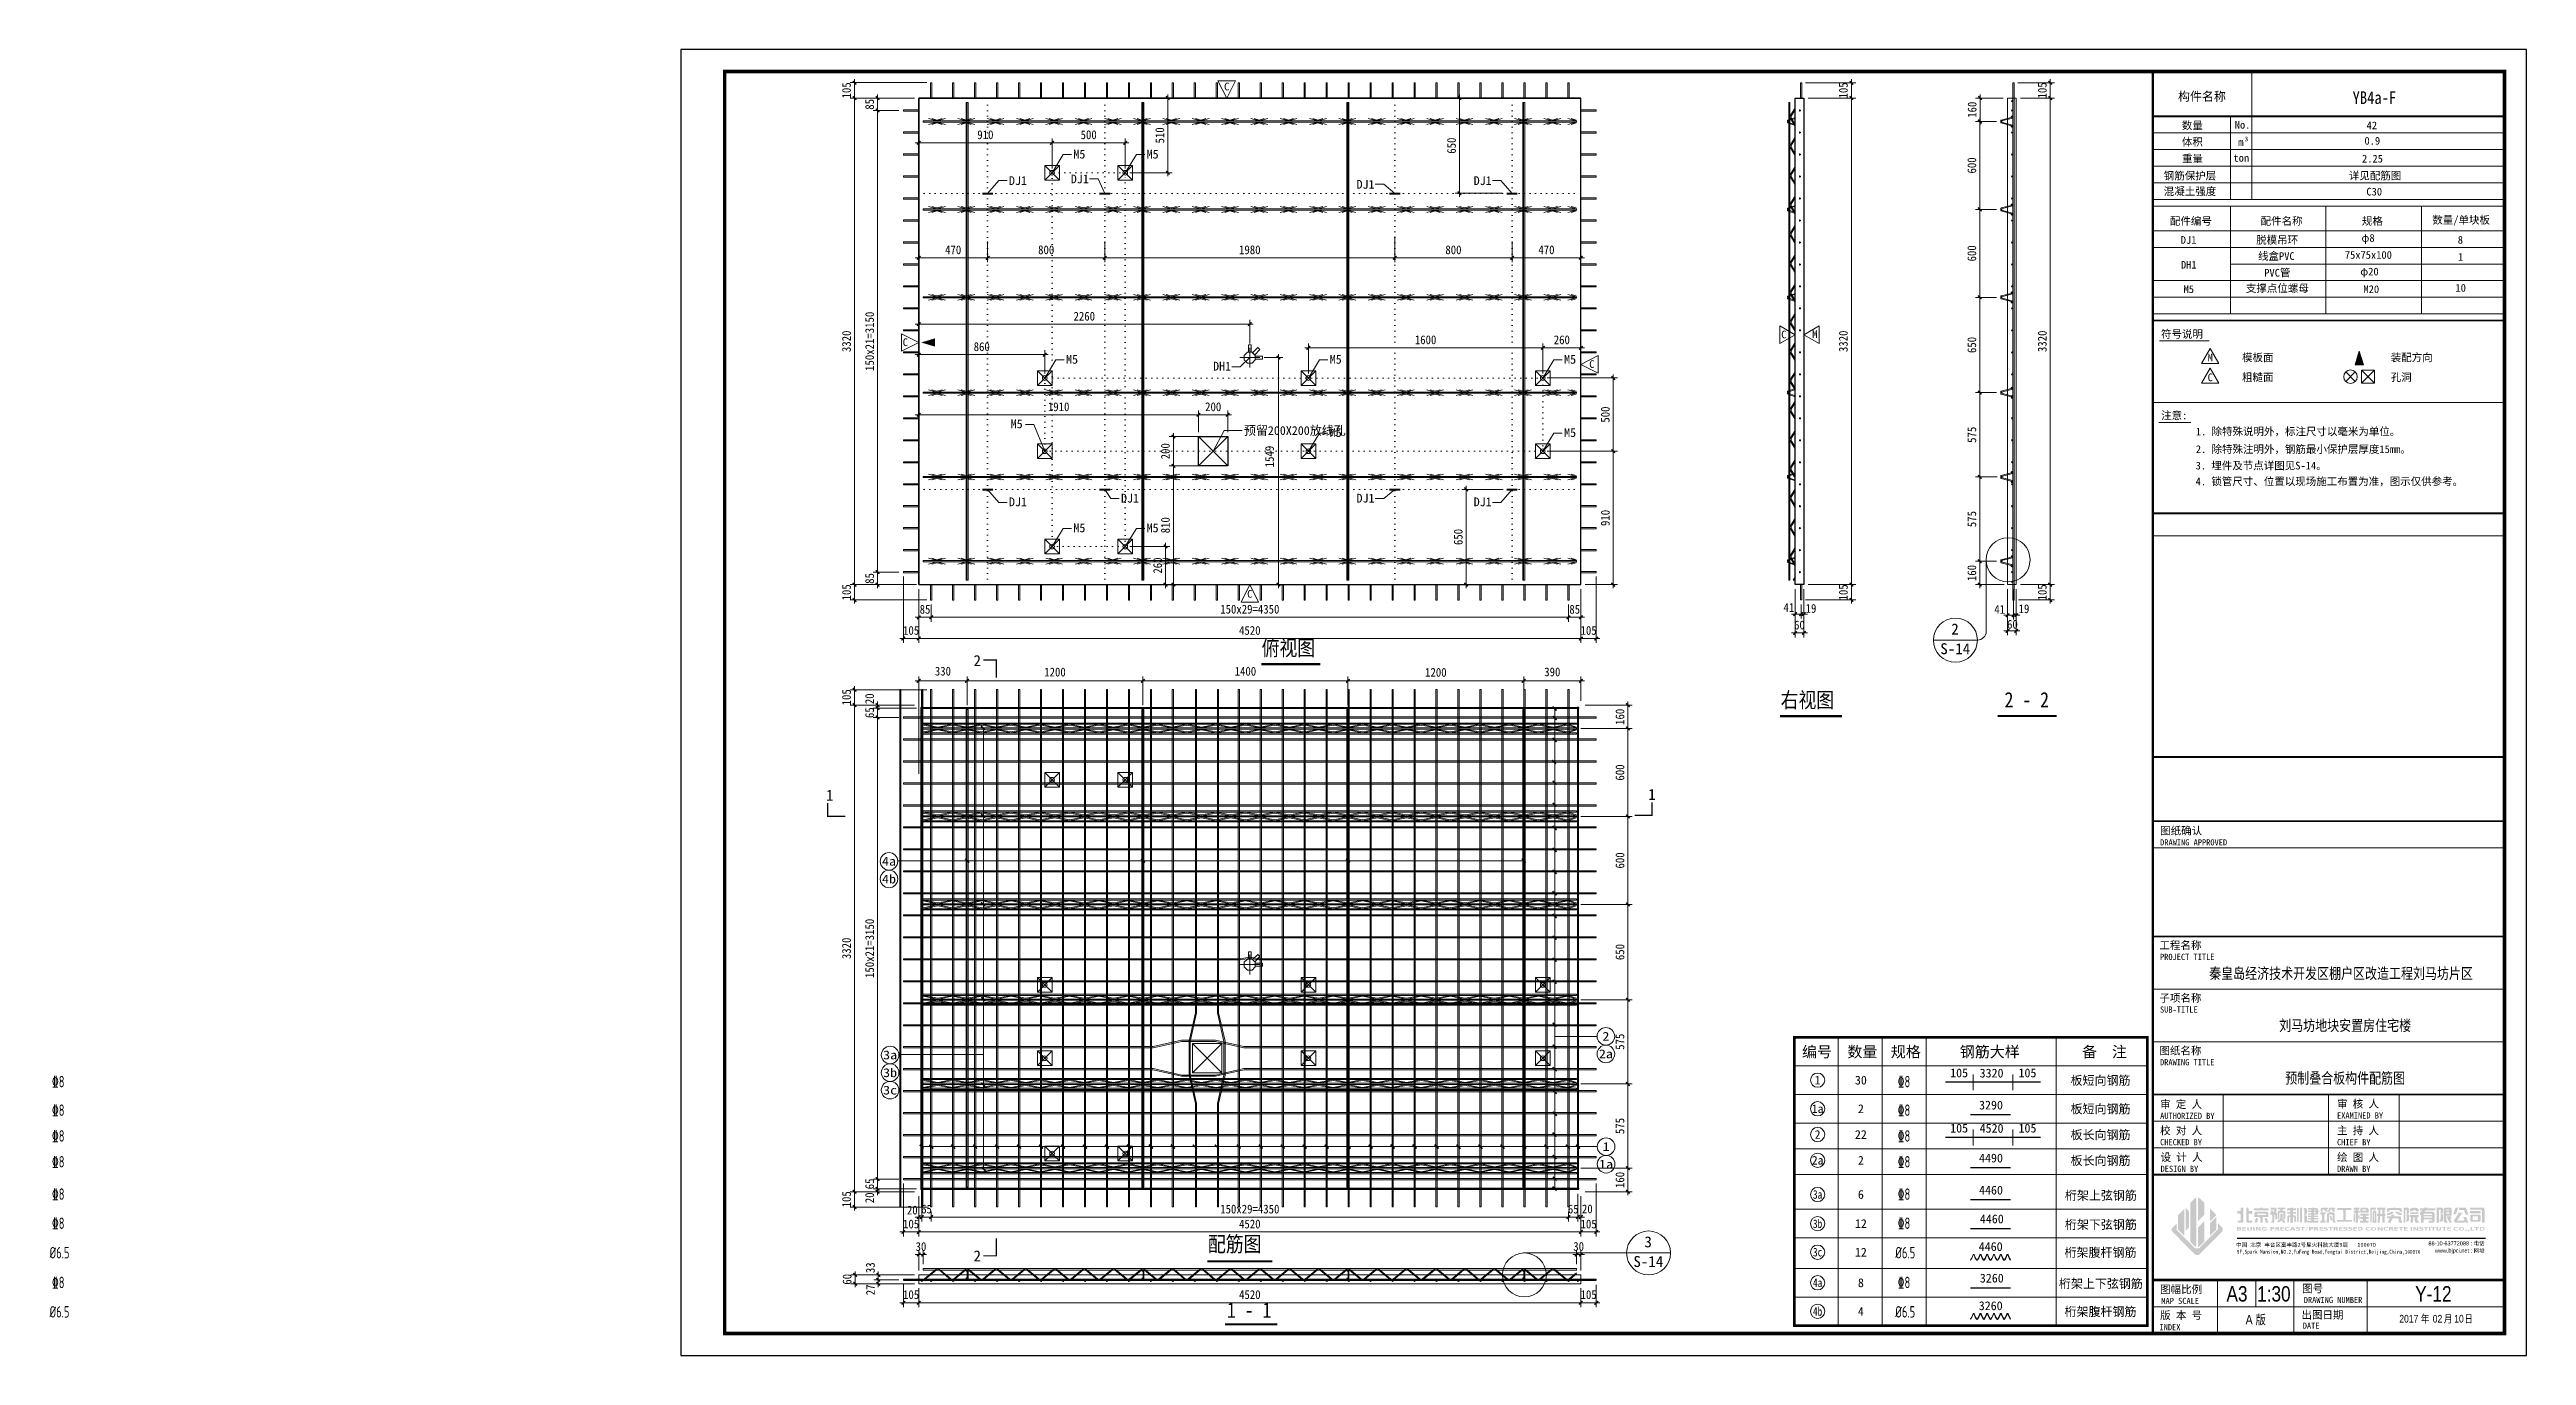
# Model space of a CAD drawing. Extents: x -517763 to -431309, y -403428 to -381056.
# Drawn here: x -460818 to -443909, y -403428 to -394518 of the extents above; entities that cross this region are included whole.
import ezdxf
from ezdxf.enums import TextEntityAlignment as Align

# ---------------------------------------------------------------- set-up
doc = ezdxf.new("R2010")
doc.units = 0
doc.header["$LTSCALE"] = 30
doc.header["$MEASUREMENT"] = 0
doc.linetypes.add('ACAD_ISO10W100', pattern=[18, 12, -3, 0, -3])
doc.linetypes.add('DOT', pattern=[0.25, 0, -0.25])
for name, color, linetype in [('451', 7, 'Continuous'), ('EQUIP-照明', 3, 'Continuous'), ('ERECTIONMARK', 8, 'Continuous'), ('MyLine', 199, 'Continuous'), ('S-ANNO-TABT', 7, 'Continuous'), ('S-DETL-TEXT', 7, 'Continuous'), ('YZ-下划线', 1, 'ACAD_ISO10W100'), ('YZ-标题文字', 2, 'Continuous'), ('YZ-索引图号', 3, 'Continuous'), ('图框2', 1, 'Continuous'), ('图框名称', 4, 'Continuous'), ('图框签字栏-图框文字', 255, 'Continuous'), ('图框签字栏-图框栏', 7, 'Continuous'), ('图签栏说明', 2, 'Continuous'), ('桁架', 4, 'Continuous'), ('钢筋', 7, 'Continuous')]:
    doc.layers.add(name, color=color, linetype=linetype)
for name, color, linetype, lineweight in [('PUB_DIM', 3, 'Continuous', 15), ('PUB_TITLE', 4, 'Continuous', 15), ('S-DETL-REIN', 1, 'Continuous', 9), ('YG-标注', 151, 'Continuous', 15), ('YZ-文字', 4, 'Continuous', 13), ('YZ-符号', 96, 'Continuous', 9), ('图框线', 7, 'Continuous', 13), ('墙板支撑', 7, 'Continuous', 15), ('文字标注', 7, 'Continuous', 15), ('轮廓线', 2, 'Continuous', 13)]:
    doc.layers.add(name, color=color, linetype=linetype, lineweight=lineweight)
doc.styles.add('TSSD_NORM', font='tssdeng2.shx', dxfattribs={"width": 0.7, "bigfont": 'tssdchn.shx'})
doc.styles.add('YG-样式 2', font='simhei.ttf')
doc.styles.add('YZ-样式 1', font='simhei.ttf', dxfattribs={"width": 0.85})
doc.styles.add('YZ-样式 2', font='simhei.ttf', dxfattribs={"width": 0.9})
doc.styles.add('图框签字栏$0$宋体', font='', dxfattribs={"width": 0.8})
doc.styles.add('图签-logo-2', font='arial.ttf')
doc.styles.add('图签-样式 1', font='arial.ttf', dxfattribs={"width": 0.8})
doc.styles.add('图签-样式 2', font='')
doc.styles.add('图签-黑体', font='simhei.ttf')
doc.styles.add('图签-黑体2', font='simhei.ttf', dxfattribs={"width": 0.8})
doc.styles.add('宋体', font='', dxfattribs={"width": 0.8})
doc.styles.add('黑体', font='simhei.ttf')
doc.styles.get('图框签字栏$0$宋体').set_extended_font_data('NSimSun')
doc.styles.get('图签-样式 2').set_extended_font_data('NSimSun')
doc.styles.get('宋体').set_extended_font_data('SimSun')
doc.dimstyles.new('m_sc-10', dxfattribs={"dimtxt": 65, "dimasz": 30, "dimexe": 20, "dimexo": 30, "dimgap": 20, "dimtad": 1, "dimdec": 0, "dimzin": 1, "dimdsep": 46, "dimtxsty": '黑体', "dimblk": 'ARCHTICK', "dimcen": 250, "dimdle": 10, "dimclrd": 256, "dimclre": 256, "dimclrt": 7, "dimazin": 0, "dimtfac": 1, "dimtdec": 0, "dimtix": 1, "dimtmove": 2, "dimatfit": 2, "dimldrblk": 'ARCHTICK', "dimfxl": 1, "dimlwd": -1, "dimlwe": -1, "dimarcsym": 0})
doc.dimstyles.new('YZ-30', dxfattribs={"dimscale": 30, "dimtxt": 2, "dimasz": 0.8, "dimexe": 1, "dimexo": 1, "dimgap": 0.8, "dimtad": 1, "dimdec": 0, "dimzin": 1, "dimdsep": 46, "dimtxsty": 'YZ-样式 2', "dimblk": 'ARCHTICK', "dimcen": 250, "dimdle": 0.8, "dimclrd": 151, "dimclre": 151, "dimclrt": 7, "dimazin": 0, "dimtfac": 1, "dimtdec": 0, "dimtix": 1, "dimtmove": 2, "dimatfit": 2, "dimldrblk": 'ARCHTICK', "dimfxl": 1, "dimlwd": 9, "dimlwe": 9, "dimarcsym": 0})

msp = doc.modelspace()

# ---------------------------------------------------------------- texts
at = {"layer": 'S-ANNO-TABT', "color": 1, "lineweight": 9, "style": 'TSSD_NORM', "width": 0.7}
for s, p in [('\x848', (-460758.5, -401559.9)), ('\x848', (-448158.5, -401559.9)), ('\x848', (-460758.5, -401754.9)), ('\x848', (-448158.5, -401754.9)), ('\x848', (-460758.5, -401930.8)), ('\x848', (-448158.5, -401930.8)), ('\x848', (-460758.5, -402106.8)), ('\x848', (-448158.5, -402106.8)), ('\x848', (-460758.5, -402327.7)), ('\x848', (-448158.5, -402327.7)), ('\x848', (-460758.5, -402526.4)), ('\x848', (-448158.5, -402526.4)), ('%%C6.5', (-460749.5, -402727.1)), ('%%C6.5', (-448149.5, -402727.1)), ('\x848', (-460758.5, -402930.2)), ('\x848', (-448158.5, -402930.2)), ('%%C6.5', (-460749.5, -403130.9)), ('%%C6.5', (-448149.5, -403130.9))]:
    msp.add_text(s, height=78, dxfattribs=at).set_placement(p, align=Align.MIDDLE)
at = {"layer": 'S-ANNO-TABT', "lineweight": 9, "style": '宋体'}
for s, p in [('1', (-448747.9, -401550.3)), ('1a', (-448747.9, -401745.3)), ('2', (-448747.9, -401921.2)), ('2a', (-448747.9, -402097.1))]:
    msp.add_text(s, height=58.5, dxfattribs=at).set_placement(p, align=Align.MIDDLE)
at = {"layer": 'S-ANNO-TABT', "lineweight": 9, "style": '宋体', "width": 0.8}
for s, p in [('3a', (-448747.9, -402330.3)), ('3b', (-448747.9, -402529)), ('3c', (-448747.9, -402724)), ('4a', (-448747.9, -402932.8)), ('4b', (-448747.9, -403127.8))]:
    msp.add_text(s, height=58.5, dxfattribs=at).set_placement(p, align=Align.MIDDLE)
at = {"layer": 'YZ-文字', "style": '黑体'}
for s, p in [('M5', (-453828.2, -395231.8)), ('M5', (-453328.2, -395231.8)), ('DJ1', (-454268.2, -395412.7)), ('DJ1', (-453845.8, -395401)), ('DJ1', (-451895.4, -395437.9)), ('DJ1', (-451095.4, -395412.7)), ('M5', (-453878.2, -396631.8)), ('DH1', (-452874.5, -396678.6)), ('M5', (-452078.2, -396631.8)), ('M5', (-450478.2, -396631.8)), ('M5', (-454256.1, -397072.1)), ('预留200X200放线孔', (-452664.3, -397117.9)), ('M5', (-452078.2, -397131.8)), ('M5', (-450478.2, -397131.8)), ('DJ1', (-454268.2, -397604.4)), ('DJ1', (-453502.8, -397579.2)), ('DJ1', (-451895.4, -397579.2)), ('DJ1', (-451095.4, -397604.4)), ('M5', (-453828.2, -397781.8)), ('M5', (-453328.2, -397781.8))]:
    msp.add_text(s, height=60, dxfattribs=at).set_placement(p, align=Align.MIDDLE_LEFT)
for s, p in [('30', (-448452.5, -401550.3)), ('板短向钢筋', (-446816.6, -401550.3)), ('2', (-448452.5, -401745.3)), ('板短向钢筋', (-446816.6, -401745.3)), ('22', (-448452.5, -401921.2)), ('板长向钢筋', (-446816.6, -401921.2)), ('2', (-448452.5, -402097.1)), ('板长向钢筋', (-446816.6, -402097.1)), ('6', (-448452.5, -402330.3)), ('桁架上弦钢筋', (-446814.2, -402335)), ('12', (-448452.5, -402529)), ('桁架下弦钢筋', (-446814.2, -402533.8)), ('12', (-448452.5, -402724)), ('桁架腹杆钢筋', (-446816.6, -402724)), ('8', (-448452.5, -402932.8)), ('桁架上下弦钢筋', (-446814.2, -402937.5)), ('4', (-448452.5, -403127.8)), ('桁架腹杆钢筋', (-446816.6, -403127.8))]:
    msp.add_text(s, height=60, dxfattribs=at).set_placement(p, align=Align.MIDDLE)
for s, p in [('105', (-447782, -401548.6)), ('3320', (-447560.3, -401549.9)), ('105', (-447315.4, -401548.6)), ('3290', (-447564.4, -401768.1)), ('105', (-447782, -401925.4)), ('4520', (-447560.3, -401926.7)), ('105', (-447315.4, -401925.4)), ('4490', (-447564.4, -402129.5)), ('4460', (-447564.4, -402348.5)), ('4460', (-447558.8, -402545)), ('4460', (-447566.3, -402733.6)), ('3260', (-447558.8, -402948.8)), ('3260', (-447566.3, -403137.3))]:
    msp.add_text(s, height=60, dxfattribs=at).set_placement(p, align=Align.BOTTOM_CENTER)
at = {"layer": 'YZ-标题文字', "style": 'YZ-样式 1', "width": 0.85}
for s, p in [('俯视图', (-452543.3, -398684.9)), ('右视图', (-449000.1, -399040.2)), ('2 - 2', (-447471.8, -399038.6)), ('配筋图', (-452909.8, -402752.5)), ('1 - 1', (-452779.9, -403202.9))]:
    msp.add_text(s, height=105, dxfattribs=at).set_placement(p, align=Align.BOTTOM_LEFT)
at = {"layer": 'YZ-标题文字', "style": 'YZ-样式 1', "width": 1.176}
for s, p in [('4a', (-455086.9, -400057.3)), ('4b', (-455086.9, -400177.3)), ('2', (-450193.2, -401251.2)), ('3a', (-455079.5, -401378.6)), ('2a', (-450193.2, -401371.2)), ('3b', (-455079.5, -401498.6)), ('3c', (-455079.5, -401618.6)), ('1', (-450191.8, -402003.7)), ('1a', (-450191.8, -402123.7))]:
    msp.add_text(s, height=60, dxfattribs=at).set_placement(p, align=Align.MIDDLE)
at = {"layer": 'YZ-符号', "color": 1, "lineweight": 15, "style": '图签-黑体'}
for s, p in [('C', (-452799.4, -394796.9)), ('C', (-454993.8, -396541.5)), ('C', (-448996.3, -396488.7)), ('M', (-448784.4, -396487)), ('C', (-450306.9, -396690.8)), ('M', (-446085.5, -396646.3, 5530.2)), ('C', (-446085.5, -396781.3, 5530.2)), ('C', (-452641.9, -398258.5))]:
    msp.add_text(s, height=52.5, dxfattribs=at).set_placement(p)
at = {"layer": 'YZ-索引图号', "color": 3, "ltscale": 100}
for s, style, p in [('2', 'YZ-样式 1', (-447810, -398509.7)), ('S-14', 'YZ-样式 2', (-447808.3, -398644)), ('S-14', 'YZ-样式 2', (-449903.3, -402825.1)), ('3', 'YZ-样式 1', (-449905, -402690.8))]:
    msp.add_text(s, height=75, dxfattribs=dict(at, style=style)).set_placement(p, align=Align.CENTER)
at = {"layer": '图框名称', "color": 2, "linetype": 'Continuous', "style": '图签-样式 1', "width": 0.8}
for s, height, p in [('秦皇岛经济技术开发区棚户区改造工程刘马坊片区', 75, (-445174.6, -400859.2)), ('刘马坊地块安置房住宅楼', 75, (-445146.7, -401214.3)), ('预制叠合板构件配筋图', 75, (-445146.7, -401573.7)), ('A3', 105, (-445885, -403060.5)), ('1:30', 105, (-445633.3, -403060.5)), ('Y-12', 105, (-444544.4, -403060.5)), ('A 版', 64.5, (-445757.1, -403216.7))]:
    msp.add_text(s, height=height, rotation=0.00002, dxfattribs=at).set_placement(p, align=Align.CENTER)
at = {"layer": '图框名称', "color": 2, "style": '图签-样式 1', "width": 0.8}
msp.add_text('2017      02     10', height=52.5, rotation=0.0001, dxfattribs=at).set_placement((-444777.2, -403204.2))
at = {"layer": '图框名称', "color": 0, "style": '图签-样式 1', "width": 0.8}
msp.add_text('年      月     日', height=52.5, rotation=0.0001, dxfattribs=at).set_placement((-444274.3, -403204.8), align=Align.RIGHT)
at = {"layer": '图框签字栏-图框文字', "style": '图签-黑体'}
for s, height, p in [('构件名称', 60, (-446124.3, -394838.4)), ('体积', 52.5, (-446189.7, -395148.5)), ('数量', 52.5, (-446189.7, -395036.2)), ('No.', 52.5, (-445846.9, -395032)), ('m', 52.5, (-445858.6, -395149.7)), ('3', 31.8, (-445821, -395128.2)), ('0.9', 52.5, (-444961.1, -395140.7)), ('42', 52.5, (-444964.6, -395035.9)), ('重量', 52.5, (-446188.6, -395263.1)), ('ton', 52.5, (-445855.7, -395257.6)), ('2.25', 52.5, (-444960.3, -395262.8)), ('钢筋保护层', 52.5, (-446205.9, -395379.4)), ('混凝土强度', 52.5, (-446205.9, -395485.7)), ('详见配筋图', 52.5, (-444942.6, -395378.9)), ('C30', 52.5, (-444948.1, -395487.9)), ('配件编号', 52.5, (-446199.6, -395688.5)), ('配件名称', 52.5, (-445580.4, -395688.5)), ('规格', 52.5, (-444960.9, -395688.5)), ('数量/单块板', 52.5, (-444354.9, -395680.9))]:
    msp.add_text(s, height=height, dxfattribs=at).set_placement(p, align=Align.MIDDLE_CENTER)
at = {"layer": '图框签字栏-图框文字', "color": 2, "style": '图签-黑体'}
for s, p in [('DJ1', (-446215.3, -395817.5)), ('脱模吊环', (-445610.9, -395817.5)), ('8', (-444360.1, -395816.7)), ('DH1', (-446214.2, -395986.8)), ('线盒PVC', (-445616.3, -395927.5)), ('1', (-444358, -395933.1)), ('1', (-444358, -395933.1)), ('M5', (-446214.2, -396153.3)), ('支撑点位螺母', (-445609.8, -396147.1)), ('PVC管', (-445609.8, -396041.4)), ('M20', (-444968.1, -396153.3)), ('10', (-444358, -396144.2))]:
    msp.add_text(s, height=52.5, dxfattribs=at).set_placement(p, align=Align.MIDDLE_CENTER)
for s, p in [('φ8', (-444990.3, -395845.6)), ('75x75x100', (-444988.2, -395961.6)), ('φ20', (-444980.7, -396074.9))]:
    msp.add_text(s, height=52.5, dxfattribs=at).set_placement(p, align=Align.BOTTOM_CENTER)
at = {"layer": '图框签字栏-图框文字'}
for s, height, style, p in [('符号说明', 52.5, '图签-黑体', (-446403.6, -396485.6)), ('模板面', 52.5, '图签-黑体', (-445850.7, -396645.6)), ('装配方向', 52.5, '图签-黑体', (-444835.7, -396645.6)), ('粗糙面', 52.5, '图签-黑体', (-445850.7, -396780.6)), ('孔洞', 52.5, '图签-黑体', (-444835.7, -396780.6)), ('注意:', 52.5, '图签-黑体', (-446402.7, -397040.9)), ('图纸确认', 52.5, '图签-黑体', (-446409.7, -399874.9)), ('DRAWING APPROVED', 42, '图框签字栏$0$宋体', (-446409.7, -399948.5)), ('工程名称', 52.5, '图签-黑体', (-446414.3, -400656.2)), ('PROJECT TITLE', 42, '图框签字栏$0$宋体', (-446410.4, -400730)), ('子项名称', 52.5, '图签-黑体', (-446414.3, -401015.7)), ('SUB-TITLE', 42, '图框签字栏$0$宋体', (-446410.4, -401089.5)), ('图纸名称', 52.5, '图签-黑体', (-446414.3, -401375.1)), ('DRAWING TITLE', 42, '图框签字栏$0$宋体', (-446410.4, -401448.9)), ('审 定 人', 52.5, '图签-黑体', (-446409.7, -401741.3)), ('审 核 人', 52.5, '图签-黑体', (-445201.9, -401738.2)), ('AUTHORIZED BY', 42, '图框签字栏$0$宋体', (-446409.7, -401814.8)), ('校 对 人', 52.5, '图签-黑体', (-446409.7, -401920.3)), ('主 持 人', 52.5, '图签-黑体', (-445202.1, -401920.3)), ('EXAMINED BY', 42, '图框签字栏$0$宋体', (-445201.9, -401811.9)), ('CHECKED BY', 42, '图框签字栏$0$宋体', (-446409.7, -401994)), ('设 计 人', 52.5, '图签-黑体', (-446406.6, -402102.4)), ('绘 图 人', 52.5, '图签-黑体', (-445202.1, -402102.4)), ('CHIEF BY', 42, '图框签字栏$0$宋体', (-445202.1, -401994)), ('DESIGN BY', 42, '图框签字栏$0$宋体', (-446406.6, -402176.1)), ('DRAWN BY', 42, '图框签字栏$0$宋体', (-445202.1, -402176.1)), ('中国 北京 丰台区富丰路2号星火科技大厦9层   100070', 27.009, '图签-黑体2', (-445892, -402686.9)), ('图幅比例', 52.5, '图签-黑体', (-446409.7, -403003.7)), ('MAP SCALE', 42, '图框签字栏$0$宋体', (-446401.4, -403077.4)), ('图号', 52.5, '图签-黑体', (-445440, -402998.3)), ('INDEX', 42, '图框签字栏$0$宋体', (-446413.8, -403256.2)), ('版 本 号', 52.5, '图签-黑体', (-446409.7, -403180.8)), ('出图日期', 52.5, '图签-黑体', (-445444.6, -403177.8)), ('DATE', 42, '图框签字栏$0$宋体', (-445436.2, -403246.3))]:
    msp.add_text(s, height=height, dxfattribs=dict(at, style=style)).set_placement(p)
at = {"layer": '图框签字栏-图框文字', "style": '图签-黑体2', "width": 0.8}
msp.add_text('9F,Spark Mansion,NO.2,FuFeng Road,Fengtai District,Beijing,China,100070', height=27.009, dxfattribs=at).set_placement((-445885.9, -402734.7))
at = {"layer": '图框签字栏-图框文字', "style": '图签-logo-2'}
for s, p in [('86-10-63772088 : 电话', (-444194, -402677.5)), ('www.bjpci.net : 网址', (-444194, -402726.5))]:
    msp.add_text(s, height=27.009, dxfattribs=at).set_placement(p, align=Align.RIGHT)
at = {"layer": '图框签字栏-图框文字', "style": '图框签字栏$0$宋体'}
msp.add_text('DRAWING NUMBER', height=42, dxfattribs=at).set_placement((-445229.2, -403070.8), align=Align.CENTER)
at = {"layer": '图框签字栏-图框栏', "ltscale": 100, "style": '图签-黑体'}
for s, p in [('编号', (-448751.9, -401355.3)), ('数量', (-448442.2, -401355.3)), ('规格', (-448145.8, -401355.3)), ('钢筋大样', (-447572.4, -401355.3)), ('备  注', (-446789.2, -401355.3))]:
    msp.add_text(s, height=74.87, rotation=0, dxfattribs=at).set_placement(p, align=Align.MIDDLE)
at = {"layer": '图签栏说明', "style": '图签-黑体', "width": 0.85}
msp.add_text('YB4a-F', height=85.92, dxfattribs=at).set_placement((-444947, -394846.6), align=Align.MIDDLE_CENTER)
at = {"layer": '图签栏说明', "color": 2, "style": '图签-样式 2'}
for s, p in [('1. 除特殊说明外，标注尺寸以毫米为单位。', (-446166, -397150.4)), ('3. 埋件及节点详图见S-14。', (-446167.3, -397383.3)), ('2. 除特殊注明外，钢筋最小保护层厚度15mm。', (-446166, -397271.1)), ('4. 锁管尺寸、位置以现场施工布置为准，图示仅供参考。', (-446167.3, -397491.1))]:
    msp.add_text(s, height=52.5, dxfattribs=at).set_placement(p)
at = {"layer": '文字标注', "style": 'YG-样式 2'}
for s, p in [('2', (-454484.5, -398724.9)), ('1', (-455492, -399644.1)), ('1', (-449878.8, -399637.9)), ('2', (-454484.5, -402787.1))]:
    msp.add_text(s, height=75, dxfattribs=at).set_placement(p, align=Align.CENTER)

# ---------------------------------------------------------------- blocks, each defined once
blk = doc.blocks.new('_ArchTick')
at = {"color": 0, "linetype": 'ByBlock', "const_width": 0.4}
blk.add_lwpolyline([(-0.5, -0.5), (0.5, 0.5)], dxfattribs=at)
blk = doc.blocks.new('*D842')
at = {"layer": 'Defpoints', "color": 0, "ltscale": 30, "transparency": 16777216}
for p in [(-454989, -402912), (-454884, -402939), (-454884, -403069)]:
    blk.add_point(p, dxfattribs=at)
at = {"layer": 'YG-标注', "color": 151, "lineweight": 9, "ltscale": 30, "transparency": 16777216}
for p, q in [((-454989, -403069), (-455013, -403069)), ((-454989, -402942), (-454989, -403099)), ((-454989, -403069), (-454884, -403069)), ((-454884, -402969), (-454884, -403099)), ((-454884, -403069), (-454860, -403069))]:
    blk.add_line(p, q, dxfattribs=at)
at = {"layer": 'YG-标注', "color": 151, "lineweight": 9, "ltscale": 30, "transparency": 16777216, "xscale": 24, "yscale": 24, "zscale": 24}
blk.add_blockref('_ArchTick', (-454989, -403069), dxfattribs=at)
at = {"layer": 'YG-标注', "color": 151, "lineweight": 9, "ltscale": 30, "transparency": 16777216, "xscale": 24, "yscale": 24, "zscale": 24, "rotation": 180}
blk.add_blockref('_ArchTick', (-454884, -403069), dxfattribs=at)
at = {"layer": 'YG-标注', "color": 7, "lineweight": 9, "ltscale": 30, "transparency": 16777216, "insert": (-454936, -403014), "char_height": 60, "attachment_point": 5, "style": 'YZ-样式 2'}
blk.add_mtext('105', dxfattribs=at)
blk = doc.blocks.new('*D843')
at = {"layer": 'Defpoints', "color": 0, "ltscale": 30, "transparency": 16777216}
for p in [(-454884, -402939), (-450364, -402939), (-450364, -403069)]:
    blk.add_point(p, dxfattribs=at)
at = {"layer": 'YG-标注', "color": 151, "lineweight": 9, "ltscale": 30, "transparency": 16777216}
for p, q in [((-454908, -403069), (-450340, -403069)), ((-454884, -402969), (-454884, -403099)), ((-450364, -402969), (-450364, -403099))]:
    blk.add_line(p, q, dxfattribs=at)
at = {"layer": 'YG-标注', "color": 151, "lineweight": 9, "ltscale": 30, "transparency": 16777216, "xscale": 24, "yscale": 24, "zscale": 24, "rotation": 180}
blk.add_blockref('_ArchTick', (-454884, -403069), dxfattribs=at)
at = {"layer": 'YG-标注', "color": 151, "lineweight": 9, "ltscale": 30, "transparency": 16777216, "xscale": 24, "yscale": 24, "zscale": 24}
blk.add_blockref('_ArchTick', (-450364, -403069), dxfattribs=at)
at = {"layer": 'YG-标注', "color": 7, "lineweight": 9, "ltscale": 30, "transparency": 16777216, "insert": (-452624, -403014), "char_height": 60, "attachment_point": 5, "style": 'YZ-样式 2'}
blk.add_mtext('4520', dxfattribs=at)
blk = doc.blocks.new('*D844')
at = {"layer": 'Defpoints', "color": 0, "ltscale": 30, "transparency": 16777216}
for p in [(-450259, -402916), (-450364, -402939), (-450259, -403069)]:
    blk.add_point(p, dxfattribs=at)
at = {"layer": 'YG-标注', "color": 151, "lineweight": 9, "ltscale": 30, "transparency": 16777216}
for p, q in [((-450364, -403069), (-450388, -403069)), ((-450364, -402969), (-450364, -403099)), ((-450364, -403069), (-450259, -403069)), ((-450259, -402946), (-450259, -403099)), ((-450259, -403069), (-450235, -403069))]:
    blk.add_line(p, q, dxfattribs=at)
at = {"layer": 'YG-标注', "color": 151, "lineweight": 9, "ltscale": 30, "transparency": 16777216, "xscale": 24, "yscale": 24, "zscale": 24}
blk.add_blockref('_ArchTick', (-450364, -403069), dxfattribs=at)
at = {"layer": 'YG-标注', "color": 151, "lineweight": 9, "ltscale": 30, "transparency": 16777216, "xscale": 24, "yscale": 24, "zscale": 24, "rotation": 180}
blk.add_blockref('_ArchTick', (-450259, -403069), dxfattribs=at)
at = {"layer": 'YG-标注', "color": 7, "lineweight": 9, "ltscale": 30, "transparency": 16777216, "insert": (-450311, -403014), "char_height": 60, "attachment_point": 5, "style": 'YZ-样式 2'}
blk.add_mtext('105', dxfattribs=at)
blk = doc.blocks.new('*D845')
at = {"layer": 'Defpoints', "color": 0, "ltscale": 30, "transparency": 16777216}
for p in [(-450394, -402740), (-450394, -402836), (-450364, -402879)]:
    blk.add_point(p, dxfattribs=at)
at = {"layer": 'YG-标注', "color": 151, "lineweight": 9, "ltscale": 30, "transparency": 16777216}
for p, q in [((-450394, -402740), (-450418, -402740)), ((-450394, -402806), (-450394, -402710)), ((-450364, -402740), (-450394, -402740)), ((-450364, -402849), (-450364, -402710)), ((-450364, -402740), (-450340, -402740))]:
    blk.add_line(p, q, dxfattribs=at)
at = {"layer": 'YG-标注', "color": 151, "lineweight": 9, "ltscale": 30, "transparency": 16777216, "xscale": 24, "yscale": 24, "zscale": 24}
blk.add_blockref('_ArchTick', (-450394, -402740), dxfattribs=at)
at = {"layer": 'YG-标注', "color": 151, "lineweight": 9, "ltscale": 30, "transparency": 16777216, "xscale": 24, "yscale": 24, "zscale": 24, "rotation": 180}
blk.add_blockref('_ArchTick', (-450364, -402740), dxfattribs=at)
at = {"layer": 'YG-标注', "color": 7, "lineweight": 9, "ltscale": 30, "transparency": 16777216, "insert": (-450379, -402685), "char_height": 60, "attachment_point": 5, "style": 'YZ-样式 2'}
blk.add_mtext('30', dxfattribs=at)
blk = doc.blocks.new('*D846')
at = {"layer": 'Defpoints', "color": 0, "ltscale": 30, "transparency": 16777216}
for p in [(-454854, -402740), (-454884, -402879), (-454854, -402836)]:
    blk.add_point(p, dxfattribs=at)
at = {"layer": 'YG-标注', "color": 151, "lineweight": 9, "ltscale": 30, "transparency": 16777216}
for p, q in [((-454884, -402740), (-454908, -402740)), ((-454884, -402849), (-454884, -402710)), ((-454884, -402740), (-454854, -402740)), ((-454854, -402806), (-454854, -402710)), ((-454854, -402740), (-454830, -402740))]:
    blk.add_line(p, q, dxfattribs=at)
at = {"layer": 'YG-标注', "color": 151, "lineweight": 9, "ltscale": 30, "transparency": 16777216, "xscale": 24, "yscale": 24, "zscale": 24}
blk.add_blockref('_ArchTick', (-454884, -402740), dxfattribs=at)
at = {"layer": 'YG-标注', "color": 151, "lineweight": 9, "ltscale": 30, "transparency": 16777216, "xscale": 24, "yscale": 24, "zscale": 24, "rotation": 180}
blk.add_blockref('_ArchTick', (-454854, -402740), dxfattribs=at)
at = {"layer": 'YG-标注', "color": 7, "lineweight": 9, "ltscale": 30, "transparency": 16777216, "insert": (-454869, -402686), "char_height": 60, "attachment_point": 5, "style": 'YZ-样式 2'}
blk.add_mtext('30', dxfattribs=at)
blk = doc.blocks.new('*D847')
at = {"layer": 'Defpoints', "color": 0, "ltscale": 30, "transparency": 16777216}
for p in [(-454884, -402879), (-455318, -402939), (-454884, -402939)]:
    blk.add_point(p, dxfattribs=at)
at = {"layer": 'YG-标注', "color": 151, "lineweight": 9, "ltscale": 30, "transparency": 16777216}
for p, q in [((-454914, -402879), (-455348, -402879)), ((-455318, -402879), (-455318, -402855)), ((-455318, -402879), (-455318, -402939)), ((-454914, -402939), (-455348, -402939)), ((-455318, -402939), (-455318, -402963))]:
    blk.add_line(p, q, dxfattribs=at)
at = {"layer": 'YG-标注', "color": 151, "lineweight": 9, "ltscale": 30, "transparency": 16777216, "xscale": 24, "yscale": 24, "zscale": 24}
for p, rotation in [((-455318, -402879), 270), ((-455318, -402939), 90)]:
    blk.add_blockref('_ArchTick', p, dxfattribs=dict(at, rotation=rotation))
at = {"layer": 'YG-标注', "color": 7, "lineweight": 9, "ltscale": 30, "transparency": 16777216, "insert": (-455373, -402909), "char_height": 60, "attachment_point": 5, "rotation": 90, "style": 'YZ-样式 2'}
blk.add_mtext('60', dxfattribs=at)
blk = doc.blocks.new('*D848')
at = {"layer": 'Defpoints', "color": 0, "ltscale": 30, "transparency": 16777216}
for p in [(-455160, -402912), (-454989, -402912), (-454884, -402879)]:
    blk.add_point(p, dxfattribs=at)
at = {"layer": 'YG-标注', "color": 151, "lineweight": 9, "ltscale": 30, "transparency": 16777216}
for p, q in [((-454914, -402879), (-455190, -402879)), ((-455019, -402912), (-455190, -402912)), ((-455160, -402879), (-455160, -402855)), ((-455160, -402879), (-455160, -402912)), ((-455160, -402912), (-455160, -402936))]:
    blk.add_line(p, q, dxfattribs=at)
at = {"layer": 'YG-标注', "color": 151, "lineweight": 9, "ltscale": 30, "transparency": 16777216, "xscale": 24, "yscale": 24, "zscale": 24}
for p, rotation in [((-455160, -402879), 270), ((-455160, -402912), 90)]:
    blk.add_blockref('_ArchTick', p, dxfattribs=dict(at, rotation=rotation))
at = {"layer": 'YG-标注', "color": 7, "lineweight": 9, "ltscale": 30, "transparency": 16777216, "insert": (-455214, -402830), "char_height": 60, "attachment_point": 5, "rotation": 90, "style": 'YZ-样式 2'}
blk.add_mtext('33', dxfattribs=at)
blk = doc.blocks.new('*D849')
at = {"layer": 'Defpoints', "color": 0, "ltscale": 30, "transparency": 16777216}
for p in [(-454989, -402912), (-455160, -402939), (-454884, -402939)]:
    blk.add_point(p, dxfattribs=at)
at = {"layer": 'YG-标注', "color": 151, "lineweight": 9, "ltscale": 30, "transparency": 16777216}
for p, q in [((-455019, -402912), (-455190, -402912)), ((-455160, -402912), (-455160, -402888)), ((-455160, -402912), (-455160, -402939)), ((-454914, -402939), (-455190, -402939)), ((-455160, -402939), (-455160, -402963))]:
    blk.add_line(p, q, dxfattribs=at)
at = {"layer": 'YG-标注', "color": 151, "lineweight": 9, "ltscale": 30, "transparency": 16777216, "xscale": 24, "yscale": 24, "zscale": 24}
for p, rotation in [((-455160, -402912), 270), ((-455160, -402939), 90)]:
    blk.add_blockref('_ArchTick', p, dxfattribs=dict(at, rotation=rotation))
at = {"layer": 'YG-标注', "color": 7, "lineweight": 9, "ltscale": 30, "transparency": 16777216, "insert": (-455214, -402981), "char_height": 60, "attachment_point": 5, "rotation": 90, "style": 'YZ-样式 2'}
blk.add_mtext('27', dxfattribs=at)
blk = doc.blocks.new('A$C184909A8')
at = {"layer": '桁架', "color": 4, "lineweight": 9}
for p, q in [((-6, 0), (-6, -62)), ((0, 0), (0, -62))]:
    blk.add_line(p, q, dxfattribs=at)
for centre in [(-10, -4), (-10, -58)]:
    blk.add_circle(centre, 4, dxfattribs=at)
blk = doc.blocks.new('A$C6EDF263D')
at = {"layer": '桁架', "color": 4, "linetype": 'Continuous', "lineweight": 9}
for p, q in [((83, 75), (6, 54)), ((83, 14), (6, 34)), ((84, 69), (8, 48)), ((84, 20), (8, 40))]:
    blk.add_line(p, q, dxfattribs=at)
for centre in [(8, 44), (80, 78), (80, 11)]:
    blk.add_circle(centre, 4, dxfattribs=at)
for centre, start, end in [((7, 51), 103.9948, 283.9948), ((7, 37), 76.0052, 256.0052), ((84, 72), 283.9948, 103.9948), ((84, 17), 256.0052, 76.0052)]:
    blk.add_arc(centre, 3, start, end, dxfattribs=at)
blk = doc.blocks.new('A$C71EC6BAC')
at = {"layer": '桁架', "color": 4, "linetype": 'Continuous', "lineweight": 9}
for p, q in [((55, 55), (6, 37)), ((55, 0), (6, 18)), ((55, 49), (8, 31)), ((55, 6), (8, 23))]:
    blk.add_line(p, q, dxfattribs=at)
blk.add_circle((8, 27), 4, dxfattribs=at)
for centre, start, end in [((7, 34), 103.9948, 283.9948), ((7, 21), 76.0052, 256.0052)]:
    blk.add_arc(centre, 3, start, end, dxfattribs=at)
blk = doc.blocks.new('*D850')
at = {"layer": 'Defpoints', "color": 0, "ltscale": 30, "transparency": 16777216}
for p in [(-448842, -398169), (-448517, -398169), (-448861, -398274)]:
    blk.add_point(p, dxfattribs=at)
at = {"layer": 'YG-标注', "color": 151, "lineweight": 9, "ltscale": 30, "transparency": 16777216}
for p, q in [((-448812, -398169), (-448487, -398169)), ((-448517, -398169), (-448517, -398145)), ((-448517, -398274), (-448517, -398169)), ((-448831, -398274), (-448487, -398274)), ((-448517, -398274), (-448517, -398298))]:
    blk.add_line(p, q, dxfattribs=at)
at = {"layer": 'YG-标注', "color": 151, "lineweight": 9, "ltscale": 30, "transparency": 16777216, "xscale": 24, "yscale": 24, "zscale": 24}
for p, rotation in [((-448517, -398169), 270), ((-448517, -398274), 90)]:
    blk.add_blockref('_ArchTick', p, dxfattribs=dict(at, rotation=rotation))
at = {"layer": 'YG-标注', "color": 7, "lineweight": 9, "ltscale": 30, "transparency": 16777216, "insert": (-448572, -398222), "char_height": 60, "attachment_point": 5, "rotation": 90, "style": 'YZ-样式 2'}
blk.add_mtext('105', dxfattribs=at)
blk = doc.blocks.new('*D851')
at = {"layer": 'Defpoints', "color": 0, "ltscale": 30, "transparency": 16777216}
for p in [(-448842, -394849), (-448517, -394849), (-448842, -398169)]:
    blk.add_point(p, dxfattribs=at)
at = {"layer": 'YG-标注', "color": 151, "lineweight": 9, "ltscale": 30, "transparency": 16777216}
for p, q in [((-448812, -394849), (-448487, -394849)), ((-448517, -398193), (-448517, -394825)), ((-448812, -398169), (-448487, -398169))]:
    blk.add_line(p, q, dxfattribs=at)
at = {"layer": 'YG-标注', "color": 151, "lineweight": 9, "ltscale": 30, "transparency": 16777216, "xscale": 24, "yscale": 24, "zscale": 24}
for p, rotation in [((-448517, -394849), 90), ((-448517, -398169), 270)]:
    blk.add_blockref('_ArchTick', p, dxfattribs=dict(at, rotation=rotation))
at = {"layer": 'YG-标注', "color": 7, "lineweight": 9, "ltscale": 30, "transparency": 16777216, "insert": (-448572, -396509), "char_height": 60, "attachment_point": 5, "rotation": 90, "style": 'YZ-样式 2'}
blk.add_mtext('3320', dxfattribs=at)
blk = doc.blocks.new('*D852')
at = {"layer": 'Defpoints', "color": 0, "ltscale": 30, "transparency": 16777216}
for p in [(-448861, -394745), (-448517, -394745), (-448842, -394849)]:
    blk.add_point(p, dxfattribs=at)
at = {"layer": 'YG-标注', "color": 151, "lineweight": 9, "ltscale": 30, "transparency": 16777216}
for p, q in [((-448831, -394745), (-448487, -394745)), ((-448517, -394745), (-448517, -394721)), ((-448517, -394849), (-448517, -394745)), ((-448812, -394849), (-448487, -394849)), ((-448517, -394849), (-448517, -394873))]:
    blk.add_line(p, q, dxfattribs=at)
at = {"layer": 'YG-标注', "color": 151, "lineweight": 9, "ltscale": 30, "transparency": 16777216, "xscale": 24, "yscale": 24, "zscale": 24}
for p, rotation in [((-448517, -394745), 270), ((-448517, -394849), 90)]:
    blk.add_blockref('_ArchTick', p, dxfattribs=dict(at, rotation=rotation))
at = {"layer": 'YG-标注', "color": 7, "lineweight": 9, "ltscale": 30, "transparency": 16777216, "insert": (-448572, -394797), "char_height": 60, "attachment_point": 5, "rotation": 90, "style": 'YZ-样式 2'}
blk.add_mtext('105', dxfattribs=at)
blk = doc.blocks.new('*D853')
at = {"layer": 'Defpoints', "color": 0, "ltscale": 30, "transparency": 16777216}
for p in [(-448902, -398169), (-448842, -398169), (-448902, -398499)]:
    blk.add_point(p, dxfattribs=at)
at = {"layer": 'YG-标注', "color": 151, "lineweight": 9, "ltscale": 30, "transparency": 16777216}
for p, q in [((-448902, -398199), (-448902, -398529)), ((-448842, -398199), (-448842, -398529)), ((-448902, -398499), (-448926, -398499)), ((-448842, -398499), (-448902, -398499)), ((-448842, -398499), (-448818, -398499))]:
    blk.add_line(p, q, dxfattribs=at)
at = {"layer": 'YG-标注', "color": 151, "lineweight": 9, "ltscale": 30, "transparency": 16777216, "xscale": 24, "yscale": 24, "zscale": 24}
blk.add_blockref('_ArchTick', (-448902, -398499), dxfattribs=at)
at = {"layer": 'YG-标注', "color": 151, "lineweight": 9, "ltscale": 30, "transparency": 16777216, "xscale": 24, "yscale": 24, "zscale": 24, "rotation": 180}
blk.add_blockref('_ArchTick', (-448842, -398499), dxfattribs=at)
at = {"layer": 'YG-标注', "color": 7, "lineweight": 9, "ltscale": 30, "transparency": 16777216, "insert": (-448872, -398445), "char_height": 60, "attachment_point": 5, "style": 'YZ-样式 2'}
blk.add_mtext('60', dxfattribs=at)
blk = doc.blocks.new('*D854')
at = {"layer": 'Defpoints', "color": 0, "ltscale": 30, "transparency": 16777216}
for p in [(-448842, -398169), (-448861, -398274), (-448861, -398370)]:
    blk.add_point(p, dxfattribs=at)
at = {"layer": 'YG-标注', "color": 151, "lineweight": 9, "ltscale": 30, "transparency": 16777216}
for p, q in [((-448861, -398304), (-448861, -398400)), ((-448842, -398199), (-448842, -398400)), ((-448861, -398370), (-448885, -398370)), ((-448842, -398370), (-448861, -398370)), ((-448842, -398370), (-448818, -398370))]:
    blk.add_line(p, q, dxfattribs=at)
at = {"layer": 'YG-标注', "color": 151, "lineweight": 9, "ltscale": 30, "transparency": 16777216, "xscale": 24, "yscale": 24, "zscale": 24}
blk.add_blockref('_ArchTick', (-448861, -398370), dxfattribs=at)
at = {"layer": 'YG-标注', "color": 151, "lineweight": 9, "ltscale": 30, "transparency": 16777216, "xscale": 24, "yscale": 24, "zscale": 24, "rotation": 180}
blk.add_blockref('_ArchTick', (-448842, -398370), dxfattribs=at)
at = {"layer": 'YG-标注', "color": 7, "lineweight": 9, "ltscale": 30, "transparency": 16777216, "insert": (-448793, -398332), "char_height": 60, "attachment_point": 5, "style": 'YZ-样式 2'}
blk.add_mtext('19', dxfattribs=at)
blk = doc.blocks.new('*D855')
at = {"layer": 'Defpoints', "color": 0, "ltscale": 30, "transparency": 16777216}
for p in [(-448902, -398169), (-448861, -398274), (-448902, -398370)]:
    blk.add_point(p, dxfattribs=at)
at = {"layer": 'YG-标注', "color": 151, "lineweight": 9, "ltscale": 30, "transparency": 16777216}
for p, q in [((-448902, -398199), (-448902, -398400)), ((-448861, -398304), (-448861, -398400)), ((-448902, -398370), (-448926, -398370)), ((-448861, -398370), (-448902, -398370)), ((-448861, -398370), (-448837, -398370))]:
    blk.add_line(p, q, dxfattribs=at)
at = {"layer": 'YG-标注', "color": 151, "lineweight": 9, "ltscale": 30, "transparency": 16777216, "xscale": 24, "yscale": 24, "zscale": 24}
blk.add_blockref('_ArchTick', (-448902, -398370), dxfattribs=at)
at = {"layer": 'YG-标注', "color": 151, "lineweight": 9, "ltscale": 30, "transparency": 16777216, "xscale": 24, "yscale": 24, "zscale": 24, "rotation": 180}
blk.add_blockref('_ArchTick', (-448861, -398370), dxfattribs=at)
at = {"layer": 'YG-标注', "color": 7, "lineweight": 9, "ltscale": 30, "transparency": 16777216, "insert": (-448944, -398325), "char_height": 60, "attachment_point": 5, "style": 'YZ-样式 2'}
blk.add_mtext('41', dxfattribs=at)
blk = doc.blocks.new('*D856')
at = {"layer": 'Defpoints', "color": 0, "ltscale": 30, "transparency": 16777216}
for p in [(-447452, -398169), (-447392, -398169), (-447452, -398485)]:
    blk.add_point(p, dxfattribs=at)
at = {"layer": 'YG-标注', "color": 151, "lineweight": 9, "ltscale": 30, "transparency": 16777216}
for p, q in [((-447452, -398199), (-447452, -398515)), ((-447392, -398199), (-447392, -398515)), ((-447368, -398485), (-447476, -398485))]:
    blk.add_line(p, q, dxfattribs=at)
at = {"layer": 'YG-标注', "color": 151, "lineweight": 9, "ltscale": 30, "transparency": 16777216, "xscale": 24, "yscale": 24, "zscale": 24, "rotation": 180}
blk.add_blockref('_ArchTick', (-447452, -398485), dxfattribs=at)
at = {"layer": 'YG-标注', "color": 151, "lineweight": 9, "ltscale": 30, "transparency": 16777216, "xscale": 24, "yscale": 24, "zscale": 24}
blk.add_blockref('_ArchTick', (-447392, -398485), dxfattribs=at)
at = {"layer": 'YG-标注', "color": 7, "lineweight": 9, "ltscale": 30, "transparency": 16777216, "insert": (-447418, -398440), "char_height": 60, "attachment_point": 5, "style": 'YZ-样式 2'}
blk.add_mtext('60', dxfattribs=at)
blk = doc.blocks.new('*D857')
at = {"layer": 'Defpoints', "color": 0, "ltscale": 30, "transparency": 16777216}
for p in [(-447411, -398169), (-447392, -398169), (-447411, -398378)]:
    blk.add_point(p, dxfattribs=at)
at = {"layer": 'YG-标注', "color": 151, "lineweight": 9, "ltscale": 30, "transparency": 16777216}
for p, q in [((-447411, -398199), (-447411, -398408)), ((-447392, -398199), (-447392, -398408)), ((-447411, -398378), (-447435, -398378)), ((-447392, -398378), (-447411, -398378)), ((-447392, -398378), (-447368, -398378))]:
    blk.add_line(p, q, dxfattribs=at)
at = {"layer": 'YG-标注', "color": 151, "lineweight": 9, "ltscale": 30, "transparency": 16777216, "xscale": 24, "yscale": 24, "zscale": 24}
blk.add_blockref('_ArchTick', (-447411, -398378), dxfattribs=at)
at = {"layer": 'YG-标注', "color": 151, "lineweight": 9, "ltscale": 30, "transparency": 16777216, "xscale": 24, "yscale": 24, "zscale": 24, "rotation": 180}
blk.add_blockref('_ArchTick', (-447392, -398378), dxfattribs=at)
at = {"layer": 'YG-标注', "color": 7, "lineweight": 9, "ltscale": 30, "transparency": 16777216, "insert": (-447339, -398334), "char_height": 60, "attachment_point": 5, "style": 'YZ-样式 2'}
blk.add_mtext('19', dxfattribs=at)
blk = doc.blocks.new('*D858')
at = {"layer": 'Defpoints', "color": 0, "ltscale": 30, "transparency": 16777216}
for p in [(-447452, -398169), (-447411, -398169), (-447452, -398378)]:
    blk.add_point(p, dxfattribs=at)
at = {"layer": 'YG-标注', "color": 151, "lineweight": 9, "ltscale": 30, "transparency": 16777216}
for p, q in [((-447452, -398199), (-447452, -398408)), ((-447411, -398199), (-447411, -398408)), ((-447452, -398378), (-447476, -398378)), ((-447411, -398378), (-447452, -398378)), ((-447411, -398378), (-447387, -398378))]:
    blk.add_line(p, q, dxfattribs=at)
at = {"layer": 'YG-标注', "color": 151, "lineweight": 9, "ltscale": 30, "transparency": 16777216, "xscale": 24, "yscale": 24, "zscale": 24}
blk.add_blockref('_ArchTick', (-447452, -398378), dxfattribs=at)
at = {"layer": 'YG-标注', "color": 151, "lineweight": 9, "ltscale": 30, "transparency": 16777216, "xscale": 24, "yscale": 24, "zscale": 24, "rotation": 180}
blk.add_blockref('_ArchTick', (-447411, -398378), dxfattribs=at)
at = {"layer": 'YG-标注', "color": 7, "lineweight": 9, "ltscale": 30, "transparency": 16777216, "insert": (-447505, -398338), "char_height": 60, "attachment_point": 5, "style": 'YZ-样式 2'}
blk.add_mtext('41', dxfattribs=at)
blk = doc.blocks.new('*D859')
at = {"layer": 'Defpoints', "color": 0, "ltscale": 30, "transparency": 16777216}
for p in [(-447392, -398169), (-447160, -398169), (-447407, -398274)]:
    blk.add_point(p, dxfattribs=at)
at = {"layer": 'YG-标注', "color": 151, "lineweight": 9, "ltscale": 30, "transparency": 16777216}
for p, q in [((-447362, -398169), (-447130, -398169)), ((-447160, -398169), (-447160, -398145)), ((-447160, -398274), (-447160, -398169)), ((-447377, -398274), (-447130, -398274)), ((-447160, -398274), (-447160, -398298))]:
    blk.add_line(p, q, dxfattribs=at)
at = {"layer": 'YG-标注', "color": 151, "lineweight": 9, "ltscale": 30, "transparency": 16777216, "xscale": 24, "yscale": 24, "zscale": 24}
for p, rotation in [((-447160, -398169), 270), ((-447160, -398274), 90)]:
    blk.add_blockref('_ArchTick', p, dxfattribs=dict(at, rotation=rotation))
at = {"layer": 'YG-标注', "color": 7, "lineweight": 9, "ltscale": 30, "transparency": 16777216, "insert": (-447214, -398222), "char_height": 60, "attachment_point": 5, "rotation": 90, "style": 'YZ-样式 2'}
blk.add_mtext('105', dxfattribs=at)
blk = doc.blocks.new('*D860')
at = {"layer": 'Defpoints', "color": 0, "ltscale": 30, "transparency": 16777216}
for p in [(-447392, -394849), (-447160, -394849), (-447392, -398169)]:
    blk.add_point(p, dxfattribs=at)
at = {"layer": 'YG-标注', "color": 151, "lineweight": 9, "ltscale": 30, "transparency": 16777216}
for p, q in [((-447362, -394849), (-447130, -394849)), ((-447160, -398193), (-447160, -394825)), ((-447362, -398169), (-447130, -398169))]:
    blk.add_line(p, q, dxfattribs=at)
at = {"layer": 'YG-标注', "color": 151, "lineweight": 9, "ltscale": 30, "transparency": 16777216, "xscale": 24, "yscale": 24, "zscale": 24}
for p, rotation in [((-447160, -394849), 90), ((-447160, -398169), 270)]:
    blk.add_blockref('_ArchTick', p, dxfattribs=dict(at, rotation=rotation))
at = {"layer": 'YG-标注', "color": 7, "lineweight": 9, "ltscale": 30, "transparency": 16777216, "insert": (-447214, -396509), "char_height": 60, "attachment_point": 5, "rotation": 90, "style": 'YZ-样式 2'}
blk.add_mtext('3320', dxfattribs=at)
blk = doc.blocks.new('*D861')
at = {"layer": 'Defpoints', "color": 0, "ltscale": 30, "transparency": 16777216}
for p in [(-447411, -394745), (-447160, -394745), (-447392, -394849)]:
    blk.add_point(p, dxfattribs=at)
at = {"layer": 'YG-标注', "color": 151, "lineweight": 9, "ltscale": 30, "transparency": 16777216}
for p, q in [((-447381, -394745), (-447130, -394745)), ((-447160, -394745), (-447160, -394721)), ((-447160, -394849), (-447160, -394745)), ((-447362, -394849), (-447130, -394849)), ((-447160, -394849), (-447160, -394873))]:
    blk.add_line(p, q, dxfattribs=at)
at = {"layer": 'YG-标注', "color": 151, "lineweight": 9, "ltscale": 30, "transparency": 16777216, "xscale": 24, "yscale": 24, "zscale": 24}
for p, rotation in [((-447160, -394745), 270), ((-447160, -394849), 90)]:
    blk.add_blockref('_ArchTick', p, dxfattribs=dict(at, rotation=rotation))
at = {"layer": 'YG-标注', "color": 7, "lineweight": 9, "ltscale": 30, "transparency": 16777216, "insert": (-447214, -394797), "char_height": 60, "attachment_point": 5, "rotation": 90, "style": 'YZ-样式 2'}
blk.add_mtext('105', dxfattribs=at)
blk = doc.blocks.new('*D862')
at = {"layer": 'Defpoints', "color": 0, "ltscale": 30, "transparency": 16777216}
for p in [(-447641, -398010), (-447497, -398010), (-447444, -398169)]:
    blk.add_point(p, dxfattribs=at)
at = {"layer": 'YG-标注', "color": 151, "lineweight": 9, "ltscale": 30, "transparency": 16777216}
for p, q in [((-447527, -398010), (-447671, -398010)), ((-447641, -398193), (-447641, -397986)), ((-447474, -398169), (-447671, -398169))]:
    blk.add_line(p, q, dxfattribs=at)
at = {"layer": 'YG-标注', "color": 151, "lineweight": 9, "ltscale": 30, "transparency": 16777216, "xscale": 24, "yscale": 24, "zscale": 24}
for p, rotation in [((-447641, -398010), 90), ((-447641, -398169), 270)]:
    blk.add_blockref('_ArchTick', p, dxfattribs=dict(at, rotation=rotation))
at = {"layer": 'YG-标注', "color": 7, "lineweight": 9, "ltscale": 30, "transparency": 16777216, "insert": (-447695, -398090), "char_height": 60, "attachment_point": 5, "rotation": 90, "style": 'YZ-样式 2'}
blk.add_mtext('160', dxfattribs=at)
blk = doc.blocks.new('*D863')
at = {"layer": 'Defpoints', "color": 0, "ltscale": 30, "transparency": 16777216}
for p in [(-447641, -397434), (-447493, -397434), (-447497, -398010)]:
    blk.add_point(p, dxfattribs=at)
at = {"layer": 'YG-标注', "color": 151, "lineweight": 9, "ltscale": 30, "transparency": 16777216}
for p, q in [((-447523, -397434), (-447671, -397434)), ((-447641, -398034), (-447641, -397410)), ((-447527, -398010), (-447671, -398010))]:
    blk.add_line(p, q, dxfattribs=at)
at = {"layer": 'YG-标注', "color": 151, "lineweight": 9, "ltscale": 30, "transparency": 16777216, "xscale": 24, "yscale": 24, "zscale": 24}
for p, rotation in [((-447641, -397434), 90), ((-447641, -398010), 270)]:
    blk.add_blockref('_ArchTick', p, dxfattribs=dict(at, rotation=rotation))
at = {"layer": 'YG-标注', "color": 7, "lineweight": 9, "ltscale": 30, "transparency": 16777216, "insert": (-447695, -397722), "char_height": 60, "attachment_point": 5, "rotation": 90, "style": 'YZ-样式 2'}
blk.add_mtext('575', dxfattribs=at)
blk = doc.blocks.new('*D864')
at = {"layer": 'Defpoints', "color": 0, "ltscale": 30, "transparency": 16777216}
for p in [(-455322, -398991), (-454884, -398991), (-454884, -402311)]:
    blk.add_point(p, dxfattribs=at)
at = {"layer": 'YG-标注', "color": 151, "lineweight": 9, "ltscale": 30, "transparency": 16777216}
for p, q in [((-454914, -398991), (-455352, -398991)), ((-455322, -402335), (-455322, -398967)), ((-454914, -402311), (-455352, -402311))]:
    blk.add_line(p, q, dxfattribs=at)
at = {"layer": 'YG-标注', "color": 151, "lineweight": 9, "ltscale": 30, "transparency": 16777216, "xscale": 24, "yscale": 24, "zscale": 24}
for p, rotation in [((-455322, -398991), 90), ((-455322, -402311), 270)]:
    blk.add_blockref('_ArchTick', p, dxfattribs=dict(at, rotation=rotation))
at = {"layer": 'YG-标注', "color": 7, "lineweight": 9, "ltscale": 30, "transparency": 16777216, "insert": (-455377, -400651), "char_height": 60, "attachment_point": 5, "rotation": 90, "style": 'YZ-样式 2'}
blk.add_mtext('3320', dxfattribs=at)
blk = doc.blocks.new('*D865')
at = {"layer": 'Defpoints', "color": 0, "ltscale": 30, "transparency": 16777216}
for p in [(-454884, -402311), (-450364, -402311), (-450364, -402586)]:
    blk.add_point(p, dxfattribs=at)
at = {"layer": 'YG-标注', "color": 151, "lineweight": 9, "ltscale": 30, "transparency": 16777216}
for p, q in [((-454884, -402341), (-454884, -402616)), ((-450364, -402341), (-450364, -402616)), ((-454908, -402586), (-450340, -402586))]:
    blk.add_line(p, q, dxfattribs=at)
at = {"layer": 'YG-标注', "color": 151, "lineweight": 9, "ltscale": 30, "transparency": 16777216, "xscale": 24, "yscale": 24, "zscale": 24, "rotation": 180}
blk.add_blockref('_ArchTick', (-454884, -402586), dxfattribs=at)
at = {"layer": 'YG-标注', "color": 151, "lineweight": 9, "ltscale": 30, "transparency": 16777216, "xscale": 24, "yscale": 24, "zscale": 24}
blk.add_blockref('_ArchTick', (-450364, -402586), dxfattribs=at)
at = {"layer": 'YG-标注', "color": 7, "lineweight": 9, "ltscale": 30, "transparency": 16777216, "insert": (-452624, -402532), "char_height": 60, "attachment_point": 5, "style": 'YZ-样式 2'}
blk.add_mtext('4520', dxfattribs=at)
blk = doc.blocks.new('*D866')
at = {"layer": 'Defpoints', "color": 0, "ltscale": 30, "transparency": 16777216}
for p in [(-455322, -402416), (-454884, -402311), (-454799, -402416)]:
    blk.add_point(p, dxfattribs=at)
at = {"layer": 'YG-标注', "color": 151, "lineweight": 9, "ltscale": 30, "transparency": 16777216}
for p, q in [((-454914, -402311), (-455352, -402311)), ((-454829, -402416), (-455352, -402416)), ((-455322, -402311), (-455322, -402287)), ((-455322, -402311), (-455322, -402416)), ((-455322, -402416), (-455322, -402440))]:
    blk.add_line(p, q, dxfattribs=at)
at = {"layer": 'YG-标注', "color": 151, "lineweight": 9, "ltscale": 30, "transparency": 16777216, "xscale": 24, "yscale": 24, "zscale": 24}
for p, rotation in [((-455322, -402311), 270), ((-455322, -402416), 90)]:
    blk.add_blockref('_ArchTick', p, dxfattribs=dict(at, rotation=rotation))
at = {"layer": 'YG-标注', "color": 7, "lineweight": 9, "ltscale": 30, "transparency": 16777216, "insert": (-455377, -402363), "char_height": 60, "attachment_point": 5, "rotation": 90, "style": 'YZ-样式 2'}
blk.add_mtext('105', dxfattribs=at)
blk = doc.blocks.new('*D867')
at = {"layer": 'Defpoints', "color": 0, "ltscale": 30, "transparency": 16777216}
for p in [(-455322, -398991), (-454884, -398991), (-454799, -398886)]:
    blk.add_point(p, dxfattribs=at)
at = {"layer": 'YG-标注', "color": 151, "lineweight": 9, "ltscale": 30, "transparency": 16777216}
for p, q in [((-455322, -398886), (-455322, -398862)), ((-454829, -398886), (-455352, -398886)), ((-454914, -398991), (-455352, -398991)), ((-455322, -398886), (-455322, -398991)), ((-455322, -398991), (-455322, -399015))]:
    blk.add_line(p, q, dxfattribs=at)
at = {"layer": 'YG-标注', "color": 151, "lineweight": 9, "ltscale": 30, "transparency": 16777216, "xscale": 24, "yscale": 24, "zscale": 24}
for p, rotation in [((-455322, -398886), 270), ((-455322, -398991), 90)]:
    blk.add_blockref('_ArchTick', p, dxfattribs=dict(at, rotation=rotation))
at = {"layer": 'YG-标注', "color": 7, "lineweight": 9, "ltscale": 30, "transparency": 16777216, "insert": (-455377, -398938), "char_height": 60, "attachment_point": 5, "rotation": 90, "style": 'YZ-样式 2'}
blk.add_mtext('105', dxfattribs=at)
blk = doc.blocks.new('*D868')
at = {"layer": 'Defpoints', "color": 0, "ltscale": 30, "transparency": 16777216}
for p in [(-455165, -399011), (-454884, -398991), (-454869, -399011)]:
    blk.add_point(p, dxfattribs=at)
at = {"layer": 'YG-标注', "color": 151, "lineweight": 9, "ltscale": 30, "transparency": 16777216}
for p, q in [((-454914, -398991), (-455195, -398991)), ((-454899, -399011), (-455195, -399011)), ((-455165, -398991), (-455165, -398967)), ((-455165, -398991), (-455165, -399011)), ((-455165, -399011), (-455165, -399035))]:
    blk.add_line(p, q, dxfattribs=at)
at = {"layer": 'YG-标注', "color": 151, "lineweight": 9, "ltscale": 30, "transparency": 16777216, "xscale": 24, "yscale": 24, "zscale": 24}
for p, rotation in [((-455165, -398991), 270), ((-455165, -399011), 90)]:
    blk.add_blockref('_ArchTick', p, dxfattribs=dict(at, rotation=rotation))
at = {"layer": 'YG-标注', "color": 7, "lineweight": 9, "ltscale": 30, "transparency": 16777216, "insert": (-455219, -398948), "char_height": 60, "attachment_point": 5, "rotation": 90, "style": 'YZ-样式 2'}
blk.add_mtext('20', dxfattribs=at)
blk = doc.blocks.new('*D869')
at = {"layer": 'Defpoints', "color": 0, "ltscale": 30, "transparency": 16777216}
for p in [(-454989, -399076), (-455165, -402226), (-454989, -402226)]:
    blk.add_point(p, dxfattribs=at)
at = {"layer": 'YG-标注', "color": 151, "lineweight": 9, "ltscale": 30, "transparency": 16777216}
for p, q in [((-455019, -399076), (-455195, -399076)), ((-455165, -399052), (-455165, -402250)), ((-455019, -402226), (-455195, -402226))]:
    blk.add_line(p, q, dxfattribs=at)
at = {"layer": 'YG-标注', "color": 151, "lineweight": 9, "ltscale": 30, "transparency": 16777216, "xscale": 24, "yscale": 24, "zscale": 24}
for p, rotation in [((-455165, -399076), 90), ((-455165, -402226), 270)]:
    blk.add_blockref('_ArchTick', p, dxfattribs=dict(at, rotation=rotation))
at = {"layer": 'YG-标注', "color": 7, "lineweight": 9, "ltscale": 30, "transparency": 16777216, "insert": (-455219, -400651), "char_height": 60, "attachment_point": 5, "rotation": 90, "style": 'YZ-样式 2'}
blk.add_mtext('150x21=3150', dxfattribs=at)
blk = doc.blocks.new('*D870')
at = {"layer": 'Defpoints', "color": 0, "ltscale": 30, "transparency": 16777216}
for p in [(-454989, -402226), (-455165, -402291), (-454869, -402291)]:
    blk.add_point(p, dxfattribs=at)
at = {"layer": 'YG-标注', "color": 151, "lineweight": 9, "ltscale": 30, "transparency": 16777216}
for p, q in [((-455019, -402226), (-455195, -402226)), ((-455165, -402226), (-455165, -402202)), ((-455165, -402226), (-455165, -402291)), ((-454899, -402291), (-455195, -402291)), ((-455165, -402291), (-455165, -402315))]:
    blk.add_line(p, q, dxfattribs=at)
at = {"layer": 'YG-标注', "color": 151, "lineweight": 9, "ltscale": 30, "transparency": 16777216, "xscale": 24, "yscale": 24, "zscale": 24}
for p, rotation in [((-455165, -402226), 270), ((-455165, -402291), 90)]:
    blk.add_blockref('_ArchTick', p, dxfattribs=dict(at, rotation=rotation))
at = {"layer": 'YG-标注', "color": 7, "lineweight": 9, "ltscale": 30, "transparency": 16777216, "insert": (-455219, -402258), "char_height": 60, "attachment_point": 5, "rotation": 90, "style": 'YZ-样式 2'}
blk.add_mtext('65', dxfattribs=at)
blk = doc.blocks.new('*D871')
at = {"layer": 'Defpoints', "color": 0, "ltscale": 30, "transparency": 16777216}
for p in [(-455165, -402311), (-454884, -402311), (-454869, -402291)]:
    blk.add_point(p, dxfattribs=at)
at = {"layer": 'YG-标注', "color": 151, "lineweight": 9, "ltscale": 30, "transparency": 16777216}
for p, q in [((-454899, -402291), (-455195, -402291)), ((-454914, -402311), (-455195, -402311)), ((-455165, -402291), (-455165, -402267)), ((-455165, -402291), (-455165, -402311)), ((-455165, -402311), (-455165, -402335))]:
    blk.add_line(p, q, dxfattribs=at)
at = {"layer": 'YG-标注', "color": 151, "lineweight": 9, "ltscale": 30, "transparency": 16777216, "xscale": 24, "yscale": 24, "zscale": 24}
for p, rotation in [((-455165, -402291), 270), ((-455165, -402311), 90)]:
    blk.add_blockref('_ArchTick', p, dxfattribs=dict(at, rotation=rotation))
at = {"layer": 'YG-标注', "color": 7, "lineweight": 9, "ltscale": 30, "transparency": 16777216, "insert": (-455219, -402353), "char_height": 60, "attachment_point": 5, "rotation": 90, "style": 'YZ-样式 2'}
blk.add_mtext('20', dxfattribs=at)
blk = doc.blocks.new('*D872')
at = {"layer": 'Defpoints', "color": 0, "ltscale": 30, "transparency": 16777216}
for p in [(-454869, -399011), (-455165, -399076), (-454989, -399076)]:
    blk.add_point(p, dxfattribs=at)
at = {"layer": 'YG-标注', "color": 151, "lineweight": 9, "ltscale": 30, "transparency": 16777216}
for p, q in [((-454899, -399011), (-455195, -399011)), ((-455165, -399011), (-455165, -398987)), ((-455165, -399011), (-455165, -399076)), ((-455019, -399076), (-455195, -399076)), ((-455165, -399076), (-455165, -399100))]:
    blk.add_line(p, q, dxfattribs=at)
at = {"layer": 'YG-标注', "color": 151, "lineweight": 9, "ltscale": 30, "transparency": 16777216, "xscale": 24, "yscale": 24, "zscale": 24}
for p, rotation in [((-455165, -399011), 270), ((-455165, -399076), 90)]:
    blk.add_blockref('_ArchTick', p, dxfattribs=dict(at, rotation=rotation))
at = {"layer": 'YG-标注', "color": 7, "lineweight": 9, "ltscale": 30, "transparency": 16777216, "insert": (-455219, -399043), "char_height": 60, "attachment_point": 5, "rotation": 90, "style": 'YZ-样式 2'}
blk.add_mtext('65', dxfattribs=at)
blk = doc.blocks.new('*D873')
at = {"layer": 'Defpoints', "color": 0, "ltscale": 30, "transparency": 16777216}
for p in [(-450394, -401576), (-450043, -401576), (-450394, -402151)]:
    blk.add_point(p, dxfattribs=at)
at = {"layer": 'YG-标注', "color": 151, "lineweight": 9, "ltscale": 30, "transparency": 16777216}
for p, q in [((-450364, -401576), (-450013, -401576)), ((-450043, -402175), (-450043, -401552)), ((-450364, -402151), (-450013, -402151))]:
    blk.add_line(p, q, dxfattribs=at)
at = {"layer": 'YG-标注', "color": 151, "lineweight": 9, "ltscale": 30, "transparency": 16777216, "xscale": 24, "yscale": 24, "zscale": 24}
for p, rotation in [((-450043, -401576), 90), ((-450043, -402151), 270)]:
    blk.add_blockref('_ArchTick', p, dxfattribs=dict(at, rotation=rotation))
at = {"layer": 'YG-标注', "color": 7, "lineweight": 9, "ltscale": 30, "transparency": 16777216, "insert": (-450097, -401863), "char_height": 60, "attachment_point": 5, "rotation": 90, "style": 'YZ-样式 2'}
blk.add_mtext('575', dxfattribs=at)
blk = doc.blocks.new('A$C1E3A5918')
at = {"layer": '桁架', "color": 4, "lineweight": 9}
for p, q in [((-4460, 38), (0, 38)), ((-4360, 10), (-4460, 30)), ((0, 30), (-4460, 30)), ((-4460, 24), (-4361, 4)), ((-4460, 4), (0, 4)), ((-4361, 4), (-4359, 4)), ((-4260, 30), (-4360, 10)), ((-4359, 4), (-4260, 24)), ((-4160, 10), (-4260, 30)), ((-4260, 24), (-4161, 4)), ((-4161, 4), (-4159, 4)), ((-4060, 30), (-4160, 10)), ((-4159, 4), (-4060, 24)), ((-3960, 10), (-4060, 30)), ((-4060, 24), (-3961, 4)), ((-3961, 4), (-3959, 4)), ((-3860, 30), (-3960, 10)), ((-3959, 4), (-3860, 24)), ((-3760, 10), (-3860, 30)), ((-3860, 24), (-3761, 4)), ((-3761, 4), (-3759, 4)), ((-3660, 30), (-3760, 10)), ((-3759, 4), (-3660, 24)), ((-3560, 10), (-3660, 30)), ((-3660, 24), (-3561, 4)), ((-3561, 4), (-3559, 4)), ((-3460, 30), (-3560, 10)), ((-3559, 4), (-3460, 24)), ((-3360, 10), (-3460, 30)), ((-3460, 24), (-3361, 4)), ((-3361, 4), (-3359, 4)), ((-3260, 30), (-3360, 10)), ((-3359, 4), (-3260, 24)), ((-3160, 10), (-3260, 30)), ((-3260, 24), (-3161, 4)), ((-3161, 4), (-3159, 4)), ((-3161, 4), (-3159, 4)), ((-3060, 30), (-3160, 10)), ((-3159, 4), (-3060, 24)), ((-2960, 10), (-3060, 30)), ((-3060, 24), (-2961, 4)), ((-2961, 4), (-2959, 4)), ((-2961, 4), (-2959, 4)), ((-2961, 4), (-2959, 4)), ((-2860, 30), (-2960, 10)), ((-2959, 4), (-2860, 24)), ((-2760, 10), (-2860, 30)), ((-2860, 24), (-2761, 4)), ((-2761, 4), (-2759, 4)), ((-2660, 30), (-2760, 10)), ((-2759, 4), (-2660, 24)), ((-2560, 10), (-2660, 30)), ((-2660, 24), (-2561, 4)), ((-2561, 4), (-2559, 4)), ((-2460, 30), (-2560, 10)), ((-2559, 4), (-2460, 24)), ((-2360, 10), (-2460, 30)), ((-2460, 24), (-2361, 4)), ((-2361, 4), (-2359, 4)), ((-2260, 30), (-2360, 10)), ((-2359, 4), (-2260, 24)), ((-2160, 10), (-2260, 30)), ((-2260, 24), (-2161, 4)), ((-2161, 4), (-2159, 4)), ((-2060, 30), (-2160, 10)), ((-2159, 4), (-2060, 24)), ((-1960, 10), (-2060, 30)), ((-2060, 24), (-1961, 4)), ((-1961, 4), (-1959, 4)), ((-1860, 30), (-1960, 10)), ((-1959, 4), (-1860, 24)), ((-1760, 10), (-1860, 30)), ((-1860, 24), (-1761, 4)), ((-1761, 4), (-1759, 4)), ((-1660, 30), (-1760, 10)), ((-1759, 4), (-1660, 24)), ((-1560, 10), (-1660, 30)), ((-1660, 24), (-1561, 4)), ((-1561, 4), (-1559, 4)), ((-1460, 30), (-1560, 10)), ((-1559, 4), (-1460, 24)), ((-1360, 10), (-1460, 30)), ((-1460, 24), (-1361, 4)), ((-1361, 4), (-1359, 4)), ((-1260, 30), (-1360, 10)), ((-1359, 4), (-1260, 24)), ((-1160, 10), (-1260, 30)), ((-1260, 24), (-1161, 4)), ((-1161, 4), (-1159, 4)), ((-1161, 4), (-1159, 4)), ((-1060, 30), (-1160, 10)), ((-1159, 4), (-1060, 24)), ((-960, 10), (-1060, 30)), ((-1060, 24), (-961, 4)), ((-961, 4), (-959, 4)), ((-961, 4), (-959, 4)), ((-961, 4), (-959, 4)), ((-860, 30), (-960, 10)), ((-959, 4), (-860, 24)), ((-760, 10), (-860, 30)), ((-860, 24), (-761, 4)), ((-761, 4), (-759, 4)), ((-660, 30), (-760, 10)), ((-759, 4), (-660, 24)), ((-560, 10), (-660, 30)), ((-660, 24), (-561, 4)), ((-561, 4), (-559, 4)), ((-460, 30), (-560, 10)), ((-559, 4), (-460, 24)), ((-360, 10), (-460, 30)), ((-460, 24), (-361, 4)), ((-361, 4), (-359, 4)), ((-260, 30), (-360, 10)), ((-359, 4), (-260, 24)), ((-160, 10), (-260, 30)), ((-260, 24), (-161, 4)), ((-161, 4), (-159, 4)), ((-60, 30), (-160, 10)), ((-159, 4), (-60, 24)), ((0, 10), (-60, 30)), ((-60, 24), (-1, 4)), ((0, 38), (0, 30)), ((0, 4), (0, -4)), ((-4460, -23), (-4361, -4)), ((0, -4), (-4460, -4)), ((-4360, -10), (-4460, -29)), ((0, -29), (-4460, -29)), ((-4460, -37), (0, -37)), ((-4361, -4), (-4359, -4)), ((-4260, -29), (-4360, -10)), ((-4359, -4), (-4260, -23)), ((-4260, -23), (-4161, -4)), ((-4160, -10), (-4260, -29)), ((-4161, -4), (-4159, -4)), ((-4060, -29), (-4160, -10)), ((-4159, -4), (-4060, -23)), ((-4060, -23), (-3961, -4)), ((-3960, -10), (-4060, -29)), ((-3961, -4), (-3959, -4)), ((-3860, -29), (-3960, -10)), ((-3959, -4), (-3860, -23)), ((-3860, -23), (-3761, -4)), ((-3760, -10), (-3860, -29)), ((-3761, -4), (-3759, -4)), ((-3660, -29), (-3760, -10)), ((-3759, -4), (-3660, -23)), ((-3660, -23), (-3561, -4)), ((-3560, -10), (-3660, -29)), ((-3561, -4), (-3559, -4)), ((-3460, -29), (-3560, -10)), ((-3559, -4), (-3460, -23)), ((-3460, -23), (-3361, -4)), ((-3360, -10), (-3460, -29)), ((-3361, -4), (-3359, -4)), ((-3260, -29), (-3360, -10)), ((-3359, -4), (-3260, -23)), ((-3260, -23), (-3161, -4)), ((-3160, -10), (-3260, -29)), ((-3161, -4), (-3159, -4)), ((-3161, -4), (-3159, -4)), ((-3060, -29), (-3160, -10)), ((-3159, -4), (-3060, -23)), ((-3060, -23), (-2961, -4)), ((-2960, -10), (-3060, -29)), ((-2961, -4), (-2959, -4)), ((-2961, -4), (-2959, -4)), ((-2961, -4), (-2959, -4)), ((-2860, -29), (-2960, -10)), ((-2959, -4), (-2860, -23)), ((-2860, -23), (-2761, -4)), ((-2760, -10), (-2860, -29)), ((-2761, -4), (-2759, -4)), ((-2660, -29), (-2760, -10)), ((-2759, -4), (-2660, -23)), ((-2660, -23), (-2561, -4)), ((-2560, -10), (-2660, -29)), ((-2561, -4), (-2559, -4)), ((-2460, -29), (-2560, -10)), ((-2559, -4), (-2460, -23)), ((-2460, -23), (-2361, -4)), ((-2360, -10), (-2460, -29)), ((-2361, -4), (-2359, -4)), ((-2260, -29), (-2360, -10)), ((-2359, -4), (-2260, -23)), ((-2260, -23), (-2161, -4)), ((-2160, -10), (-2260, -29)), ((-2161, -4), (-2159, -4)), ((-2060, -29), (-2160, -10)), ((-2159, -4), (-2060, -23)), ((-2060, -23), (-1961, -4)), ((-1960, -10), (-2060, -29)), ((-1961, -4), (-1959, -4)), ((-1860, -29), (-1960, -10)), ((-1959, -4), (-1860, -23)), ((-1860, -23), (-1761, -4)), ((-1760, -10), (-1860, -29)), ((-1761, -4), (-1759, -4)), ((-1660, -29), (-1760, -10)), ((-1759, -4), (-1660, -23)), ((-1660, -23), (-1561, -4)), ((-1560, -10), (-1660, -29)), ((-1561, -4), (-1559, -4)), ((-1460, -29), (-1560, -10)), ((-1559, -4), (-1460, -23)), ((-1460, -23), (-1361, -4)), ((-1360, -10), (-1460, -29)), ((-1361, -4), (-1359, -4)), ((-1260, -29), (-1360, -10)), ((-1359, -4), (-1260, -23)), ((-1260, -23), (-1161, -4)), ((-1160, -10), (-1260, -29)), ((-1161, -4), (-1159, -4)), ((-1161, -4), (-1159, -4)), ((-1060, -29), (-1160, -10)), ((-1159, -4), (-1060, -23)), ((-1060, -23), (-961, -4)), ((-960, -10), (-1060, -29)), ((-961, -4), (-959, -4)), ((-961, -4), (-959, -4)), ((-961, -4), (-959, -4)), ((-860, -29), (-960, -10)), ((-959, -4), (-860, -23)), ((-860, -23), (-761, -4)), ((-760, -10), (-860, -29)), ((-761, -4), (-759, -4)), ((-660, -29), (-760, -10)), ((-759, -4), (-660, -23)), ((-660, -23), (-561, -4)), ((-560, -10), (-660, -29)), ((-561, -4), (-559, -4)), ((-460, -29), (-560, -10)), ((-559, -4), (-460, -23)), ((-460, -23), (-361, -4)), ((-360, -10), (-460, -29)), ((-361, -4), (-359, -4)), ((-260, -29), (-360, -10)), ((-359, -4), (-260, -23)), ((-260, -23), (-161, -4)), ((-160, -10), (-260, -29)), ((-161, -4), (-159, -4)), ((-60, -29), (-160, -10)), ((-159, -4), (-60, -23)), ((-60, -23), (-1, -4)), ((0, -10), (-60, -29)), ((0, -37), (0, -29))]:
    blk.add_line(p, q, dxfattribs=at)
blk = doc.blocks.new('*D874')
at = {"layer": 'Defpoints', "color": 0, "ltscale": 30, "transparency": 16777216}
for p in [(-450394, -402151), (-450043, -402151), (-450364, -402311)]:
    blk.add_point(p, dxfattribs=at)
at = {"layer": 'YG-标注', "color": 151, "lineweight": 9, "ltscale": 30, "transparency": 16777216}
for p, q in [((-450364, -402151), (-450013, -402151)), ((-450043, -402335), (-450043, -402127)), ((-450334, -402311), (-450013, -402311))]:
    blk.add_line(p, q, dxfattribs=at)
at = {"layer": 'YG-标注', "color": 151, "lineweight": 9, "ltscale": 30, "transparency": 16777216, "xscale": 24, "yscale": 24, "zscale": 24}
for p, rotation in [((-450043, -402151), 90), ((-450043, -402311), 270)]:
    blk.add_blockref('_ArchTick', p, dxfattribs=dict(at, rotation=rotation))
at = {"layer": 'YG-标注', "color": 7, "lineweight": 9, "ltscale": 30, "transparency": 16777216, "insert": (-450097, -402231), "char_height": 60, "attachment_point": 5, "rotation": 90, "style": 'YZ-样式 2'}
blk.add_mtext('160', dxfattribs=at)
blk = doc.blocks.new('*D875')
at = {"layer": 'Defpoints', "color": 0, "ltscale": 30, "transparency": 16777216}
for p in [(-450394, -401001), (-450043, -401001), (-450394, -401576)]:
    blk.add_point(p, dxfattribs=at)
at = {"layer": 'YG-标注', "color": 151, "lineweight": 9, "ltscale": 30, "transparency": 16777216}
for p, q in [((-450364, -401001), (-450013, -401001)), ((-450043, -401600), (-450043, -400977)), ((-450364, -401576), (-450013, -401576))]:
    blk.add_line(p, q, dxfattribs=at)
at = {"layer": 'YG-标注', "color": 151, "lineweight": 9, "ltscale": 30, "transparency": 16777216, "xscale": 24, "yscale": 24, "zscale": 24}
for p, rotation in [((-450043, -401001), 90), ((-450043, -401576), 270)]:
    blk.add_blockref('_ArchTick', p, dxfattribs=dict(at, rotation=rotation))
at = {"layer": 'YG-标注', "color": 7, "ltscale": 30, "transparency": 16777216, "insert": (-450097, -401288), "char_height": 60, "attachment_point": 5, "rotation": 90, "style": 'YZ-样式 2'}
blk.add_mtext('575', dxfattribs=at)
blk = doc.blocks.new('*D876')
at = {"layer": 'Defpoints', "color": 0, "ltscale": 30, "transparency": 16777216}
for p in [(-450394, -400351), (-450043, -400351), (-450394, -401001)]:
    blk.add_point(p, dxfattribs=at)
at = {"layer": 'YG-标注', "color": 151, "lineweight": 9, "ltscale": 30, "transparency": 16777216}
for p, q in [((-450364, -400351), (-450013, -400351)), ((-450043, -401025), (-450043, -400327)), ((-450364, -401001), (-450013, -401001))]:
    blk.add_line(p, q, dxfattribs=at)
at = {"layer": 'YG-标注', "color": 151, "lineweight": 9, "ltscale": 30, "transparency": 16777216, "xscale": 24, "yscale": 24, "zscale": 24}
for p, rotation in [((-450043, -400351), 90), ((-450043, -401001), 270)]:
    blk.add_blockref('_ArchTick', p, dxfattribs=dict(at, rotation=rotation))
at = {"layer": 'YG-标注', "color": 7, "ltscale": 30, "transparency": 16777216, "insert": (-450097, -400676), "char_height": 60, "attachment_point": 5, "rotation": 90, "style": 'YZ-样式 2'}
blk.add_mtext('650', dxfattribs=at)
blk = doc.blocks.new('*D877')
at = {"layer": 'Defpoints', "color": 0, "ltscale": 30, "transparency": 16777216}
for p in [(-450394, -399751), (-450043, -399751), (-450394, -400351)]:
    blk.add_point(p, dxfattribs=at)
at = {"layer": 'YG-标注', "color": 151, "lineweight": 9, "ltscale": 30, "transparency": 16777216}
for p, q in [((-450364, -399751), (-450013, -399751)), ((-450043, -400375), (-450043, -399727)), ((-450364, -400351), (-450013, -400351))]:
    blk.add_line(p, q, dxfattribs=at)
at = {"layer": 'YG-标注', "color": 151, "lineweight": 9, "ltscale": 30, "transparency": 16777216, "xscale": 24, "yscale": 24, "zscale": 24}
for p, rotation in [((-450043, -399751), 90), ((-450043, -400351), 270)]:
    blk.add_blockref('_ArchTick', p, dxfattribs=dict(at, rotation=rotation))
at = {"layer": 'YG-标注', "color": 7, "ltscale": 30, "transparency": 16777216, "insert": (-450097, -400051), "char_height": 60, "attachment_point": 5, "rotation": 90, "style": 'YZ-样式 2'}
blk.add_mtext('600', dxfattribs=at)
blk = doc.blocks.new('*D878')
at = {"layer": 'Defpoints', "color": 0, "ltscale": 30, "transparency": 16777216}
for p in [(-450394, -399151), (-450043, -399151), (-450394, -399751)]:
    blk.add_point(p, dxfattribs=at)
at = {"layer": 'YG-标注', "color": 151, "lineweight": 9, "ltscale": 30, "transparency": 16777216}
for p, q in [((-450364, -399151), (-450013, -399151)), ((-450043, -399775), (-450043, -399127)), ((-450364, -399751), (-450013, -399751))]:
    blk.add_line(p, q, dxfattribs=at)
at = {"layer": 'YG-标注', "color": 151, "lineweight": 9, "ltscale": 30, "transparency": 16777216, "xscale": 24, "yscale": 24, "zscale": 24}
for p, rotation in [((-450043, -399151), 90), ((-450043, -399751), 270)]:
    blk.add_blockref('_ArchTick', p, dxfattribs=dict(at, rotation=rotation))
at = {"layer": 'YG-标注', "color": 7, "ltscale": 30, "transparency": 16777216, "insert": (-450097, -399451), "char_height": 60, "attachment_point": 5, "rotation": 90, "style": 'YZ-样式 2'}
blk.add_mtext('600', dxfattribs=at)
blk = doc.blocks.new('*D879')
at = {"layer": 'Defpoints', "color": 0, "ltscale": 30, "transparency": 16777216}
for p in [(-450364, -398991), (-450043, -398991), (-450394, -399151)]:
    blk.add_point(p, dxfattribs=at)
at = {"layer": 'YG-标注', "color": 151, "lineweight": 9, "ltscale": 30, "transparency": 16777216}
for p, q in [((-450334, -398991), (-450013, -398991)), ((-450043, -399175), (-450043, -398967)), ((-450364, -399151), (-450013, -399151))]:
    blk.add_line(p, q, dxfattribs=at)
at = {"layer": 'YG-标注', "color": 151, "lineweight": 9, "ltscale": 30, "transparency": 16777216, "xscale": 24, "yscale": 24, "zscale": 24}
for p, rotation in [((-450043, -398991), 90), ((-450043, -399151), 270)]:
    blk.add_blockref('_ArchTick', p, dxfattribs=dict(at, rotation=rotation))
at = {"layer": 'YG-标注', "color": 7, "ltscale": 30, "transparency": 16777216, "insert": (-450097, -399071), "char_height": 60, "attachment_point": 5, "rotation": 90, "style": 'YZ-样式 2'}
blk.add_mtext('160', dxfattribs=at)
blk = doc.blocks.new('*D880')
at = {"layer": 'Defpoints', "color": 0, "ltscale": 30, "transparency": 16777216}
for p in [(-454989, -402226), (-454884, -402311), (-454884, -402586)]:
    blk.add_point(p, dxfattribs=at)
at = {"layer": 'YG-标注', "color": 151, "lineweight": 9, "ltscale": 30, "transparency": 16777216}
for p, q in [((-454989, -402256), (-454989, -402616)), ((-454884, -402341), (-454884, -402616)), ((-454989, -402586), (-455013, -402586)), ((-454989, -402586), (-454884, -402586)), ((-454884, -402586), (-454860, -402586))]:
    blk.add_line(p, q, dxfattribs=at)
at = {"layer": 'YG-标注', "color": 151, "lineweight": 9, "ltscale": 30, "transparency": 16777216, "xscale": 24, "yscale": 24, "zscale": 24}
blk.add_blockref('_ArchTick', (-454989, -402586), dxfattribs=at)
at = {"layer": 'YG-标注', "color": 151, "lineweight": 9, "ltscale": 30, "transparency": 16777216, "xscale": 24, "yscale": 24, "zscale": 24, "rotation": 180}
blk.add_blockref('_ArchTick', (-454884, -402586), dxfattribs=at)
at = {"layer": 'YG-标注', "color": 7, "ltscale": 30, "transparency": 16777216, "insert": (-454936, -402532), "char_height": 60, "attachment_point": 5, "style": 'YZ-样式 2'}
blk.add_mtext('105', dxfattribs=at)
blk = doc.blocks.new('*D881')
at = {"layer": 'Defpoints', "color": 0, "ltscale": 30, "transparency": 16777216}
for p in [(-450259, -402226), (-450364, -402311), (-450364, -402586)]:
    blk.add_point(p, dxfattribs=at)
at = {"layer": 'YG-标注', "color": 151, "lineweight": 9, "ltscale": 30, "transparency": 16777216}
for p, q in [((-450364, -402341), (-450364, -402616)), ((-450259, -402256), (-450259, -402616)), ((-450364, -402586), (-450388, -402586)), ((-450259, -402586), (-450364, -402586)), ((-450259, -402586), (-450235, -402586))]:
    blk.add_line(p, q, dxfattribs=at)
at = {"layer": 'YG-标注', "color": 151, "lineweight": 9, "ltscale": 30, "transparency": 16777216, "xscale": 24, "yscale": 24, "zscale": 24}
blk.add_blockref('_ArchTick', (-450364, -402586), dxfattribs=at)
at = {"layer": 'YG-标注', "color": 151, "lineweight": 9, "ltscale": 30, "transparency": 16777216, "xscale": 24, "yscale": 24, "zscale": 24, "rotation": 180}
blk.add_blockref('_ArchTick', (-450259, -402586), dxfattribs=at)
at = {"layer": 'YG-标注', "color": 7, "ltscale": 30, "transparency": 16777216, "insert": (-450311, -402532), "char_height": 60, "attachment_point": 5, "style": 'YZ-样式 2'}
blk.add_mtext('105', dxfattribs=at)
blk = doc.blocks.new('*D882')
at = {"layer": 'Defpoints', "color": 0, "ltscale": 30, "transparency": 16777216}
for p in [(-454884, -402311), (-454864, -402296), (-454864, -402484)]:
    blk.add_point(p, dxfattribs=at)
at = {"layer": 'YG-标注', "color": 151, "lineweight": 9, "ltscale": 30, "transparency": 16777216}
for p, q in [((-454884, -402341), (-454884, -402514)), ((-454864, -402326), (-454864, -402514)), ((-454884, -402484), (-454908, -402484)), ((-454884, -402484), (-454864, -402484)), ((-454864, -402484), (-454840, -402484))]:
    blk.add_line(p, q, dxfattribs=at)
at = {"layer": 'YG-标注', "color": 151, "lineweight": 9, "ltscale": 30, "transparency": 16777216, "xscale": 24, "yscale": 24, "zscale": 24}
blk.add_blockref('_ArchTick', (-454884, -402484), dxfattribs=at)
at = {"layer": 'YG-标注', "color": 151, "lineweight": 9, "ltscale": 30, "transparency": 16777216, "xscale": 24, "yscale": 24, "zscale": 24, "rotation": 180}
blk.add_blockref('_ArchTick', (-454864, -402484), dxfattribs=at)
at = {"layer": 'YG-标注', "color": 7, "ltscale": 30, "transparency": 16777216, "insert": (-454928, -402437), "char_height": 60, "attachment_point": 5, "style": 'YZ-样式 2'}
blk.add_mtext('20', dxfattribs=at)
blk = doc.blocks.new('*D883')
at = {"layer": 'Defpoints', "color": 0, "ltscale": 30, "transparency": 16777216}
for p in [(-454864, -402296), (-454799, -402416), (-454799, -402484)]:
    blk.add_point(p, dxfattribs=at)
at = {"layer": 'YG-标注', "color": 151, "lineweight": 9, "ltscale": 30, "transparency": 16777216}
for p, q in [((-454864, -402326), (-454864, -402514)), ((-454864, -402484), (-454888, -402484)), ((-454864, -402484), (-454799, -402484)), ((-454799, -402446), (-454799, -402514)), ((-454799, -402484), (-454775, -402484))]:
    blk.add_line(p, q, dxfattribs=at)
at = {"layer": 'YG-标注', "color": 151, "lineweight": 9, "ltscale": 30, "transparency": 16777216, "xscale": 24, "yscale": 24, "zscale": 24}
blk.add_blockref('_ArchTick', (-454864, -402484), dxfattribs=at)
at = {"layer": 'YG-标注', "color": 151, "lineweight": 9, "ltscale": 30, "transparency": 16777216, "xscale": 24, "yscale": 24, "zscale": 24, "rotation": 180}
blk.add_blockref('_ArchTick', (-454799, -402484), dxfattribs=at)
at = {"layer": 'YG-标注', "color": 7, "ltscale": 30, "transparency": 16777216, "insert": (-454831, -402430), "char_height": 60, "attachment_point": 5, "style": 'YZ-样式 2'}
blk.add_mtext('65', dxfattribs=at)
blk = doc.blocks.new('*D884')
at = {"layer": 'Defpoints', "color": 0, "ltscale": 30, "transparency": 16777216}
for p in [(-454799, -402416), (-450449, -402416), (-450449, -402484)]:
    blk.add_point(p, dxfattribs=at)
at = {"layer": 'YG-标注', "color": 151, "lineweight": 9, "ltscale": 30, "transparency": 16777216}
for p, q in [((-454823, -402484), (-450425, -402484)), ((-454799, -402446), (-454799, -402514)), ((-450449, -402446), (-450449, -402514))]:
    blk.add_line(p, q, dxfattribs=at)
at = {"layer": 'YG-标注', "color": 151, "lineweight": 9, "ltscale": 30, "transparency": 16777216, "xscale": 24, "yscale": 24, "zscale": 24, "rotation": 180}
blk.add_blockref('_ArchTick', (-454799, -402484), dxfattribs=at)
at = {"layer": 'YG-标注', "color": 151, "lineweight": 9, "ltscale": 30, "transparency": 16777216, "xscale": 24, "yscale": 24, "zscale": 24}
blk.add_blockref('_ArchTick', (-450449, -402484), dxfattribs=at)
at = {"layer": 'YG-标注', "color": 7, "ltscale": 30, "transparency": 16777216, "insert": (-452624, -402430), "char_height": 60, "attachment_point": 5, "style": 'YZ-样式 2'}
blk.add_mtext('150x29=4350', dxfattribs=at)
blk = doc.blocks.new('*D885')
at = {"layer": 'Defpoints', "color": 0, "ltscale": 30, "transparency": 16777216}
for p in [(-450449, -402416), (-450384, -402296), (-450384, -402484)]:
    blk.add_point(p, dxfattribs=at)
at = {"layer": 'YG-标注', "color": 151, "lineweight": 9, "ltscale": 30, "transparency": 16777216}
for p, q in [((-450384, -402326), (-450384, -402514)), ((-450449, -402484), (-450473, -402484)), ((-450449, -402446), (-450449, -402514)), ((-450449, -402484), (-450384, -402484)), ((-450384, -402484), (-450360, -402484))]:
    blk.add_line(p, q, dxfattribs=at)
at = {"layer": 'YG-标注', "color": 151, "lineweight": 9, "ltscale": 30, "transparency": 16777216, "xscale": 24, "yscale": 24, "zscale": 24}
blk.add_blockref('_ArchTick', (-450449, -402484), dxfattribs=at)
at = {"layer": 'YG-标注', "color": 151, "lineweight": 9, "ltscale": 30, "transparency": 16777216, "xscale": 24, "yscale": 24, "zscale": 24, "rotation": 180}
blk.add_blockref('_ArchTick', (-450384, -402484), dxfattribs=at)
at = {"layer": 'YG-标注', "color": 7, "ltscale": 30, "transparency": 16777216, "insert": (-450416, -402430), "char_height": 60, "attachment_point": 5, "style": 'YZ-样式 2'}
blk.add_mtext('65', dxfattribs=at)
blk = doc.blocks.new('*D886')
at = {"layer": 'Defpoints', "color": 0, "ltscale": 30, "transparency": 16777216}
for p in [(-450384, -402296), (-450364, -402311), (-450364, -402484)]:
    blk.add_point(p, dxfattribs=at)
at = {"layer": 'YG-标注', "color": 151, "lineweight": 9, "ltscale": 30, "transparency": 16777216}
for p, q in [((-450384, -402326), (-450384, -402514)), ((-450364, -402341), (-450364, -402514)), ((-450384, -402484), (-450408, -402484)), ((-450384, -402484), (-450364, -402484)), ((-450364, -402484), (-450340, -402484))]:
    blk.add_line(p, q, dxfattribs=at)
at = {"layer": 'YG-标注', "color": 151, "lineweight": 9, "ltscale": 30, "transparency": 16777216, "xscale": 24, "yscale": 24, "zscale": 24}
blk.add_blockref('_ArchTick', (-450384, -402484), dxfattribs=at)
at = {"layer": 'YG-标注', "color": 151, "lineweight": 9, "ltscale": 30, "transparency": 16777216, "xscale": 24, "yscale": 24, "zscale": 24, "rotation": 180}
blk.add_blockref('_ArchTick', (-450364, -402484), dxfattribs=at)
at = {"layer": 'YG-标注', "color": 7, "ltscale": 30, "transparency": 16777216, "insert": (-450320, -402429), "char_height": 60, "attachment_point": 5, "style": 'YZ-样式 2'}
blk.add_mtext('20', dxfattribs=at)
blk = doc.blocks.new('A$C7C4453D7')
at = {"color": 3, "lineweight": 15, "xscale": -80, "yscale": 80, "zscale": 80, "rotation": 180}
blk.add_blockref('_ArchTick', (0, 0), dxfattribs=at)
blk = doc.blocks.new('A$C03CA19CD')
at = {"layer": '桁架', "color": 4, "lineweight": 9}
for p, q in [((-4460, 4), (-4460, -4)), ((-59, 20), (-2, 4)), ((-36, 20), (-2, 10)), ((-2, 10), (-1, 10)), ((-2, 4), (-1, 4)), ((-59, -20), (-2, -4)), ((-36, -20), (-2, -10))]:
    blk.add_line(p, q, dxfattribs=at)
for points in [[(-4460, 4), (0, 4), (0, -4), (-4460, -4)], [(-4423, 20), (-4366, 4), (-4364, 4), (-4308, 20)], [(-4400, 20), (-4366, 10), (-4365, 10), (-4331, 20)], [(-4223, 20), (-4166, 4), (-4164, 4), (-4108, 20)], [(-4200, 20), (-4166, 10), (-4165, 10), (-4131, 20)], [(-4023, 20), (-3966, 4), (-3964, 4), (-3908, 20)], [(-4000, 20), (-3966, 10), (-3965, 10), (-3931, 20)], [(-3823, 20), (-3766, 4), (-3764, 4), (-3708, 20)], [(-3800, 20), (-3766, 10), (-3765, 10), (-3731, 20)], [(-3623, 20), (-3566, 4), (-3564, 4), (-3508, 20)], [(-3600, 20), (-3566, 10), (-3565, 10), (-3531, 20)], [(-3423, 20), (-3366, 4), (-3364, 4), (-3308, 20)], [(-3400, 20), (-3366, 10), (-3365, 10), (-3331, 20)], [(-3223, 20), (-3166, 4), (-3164, 4), (-3108, 20)], [(-3200, 20), (-3166, 10), (-3165, 10), (-3131, 20)], [(-3023, 20), (-2966, 4), (-2964, 4), (-2908, 20)], [(-3000, 20), (-2966, 10), (-2965, 10), (-2931, 20)], [(-2823, 20), (-2766, 4), (-2764, 4), (-2708, 20)], [(-2800, 20), (-2766, 10), (-2765, 10), (-2731, 20)], [(-2623, 20), (-2566, 4), (-2564, 4), (-2508, 20)], [(-2600, 20), (-2566, 10), (-2565, 10), (-2531, 20)], [(-2423, 20), (-2366, 4), (-2364, 4), (-2308, 20)], [(-2400, 20), (-2366, 10), (-2365, 10), (-2331, 20)], [(-2223, 20), (-2166, 4), (-2164, 4), (-2108, 20)], [(-2200, 20), (-2166, 10), (-2165, 10), (-2131, 20)], [(-2023, 20), (-1966, 4), (-1964, 4), (-1908, 20)], [(-2000, 20), (-1966, 10), (-1965, 10), (-1931, 20)], [(-1823, 20), (-1766, 4), (-1764, 4), (-1707, 20)], [(-1799, 20), (-1765, 10), (-1765, 10), (-1731, 20)], [(-1623, 20), (-1566, 4), (-1564, 4), (-1507, 20)], [(-1599, 20), (-1565, 10), (-1565, 10), (-1531, 20)], [(-1423, 20), (-1366, 4), (-1364, 4), (-1307, 20)], [(-1399, 20), (-1365, 10), (-1365, 10), (-1331, 20)], [(-1223, 20), (-1166, 4), (-1164, 4), (-1107, 20)], [(-1199, 20), (-1165, 10), (-1165, 10), (-1131, 20)], [(-1022, 20), (-966, 4), (-964, 4), (-907, 20)], [(-999, 20), (-965, 10), (-964, 10), (-930, 20)], [(-822, 20), (-766, 4), (-764, 4), (-707, 20)], [(-799, 20), (-765, 10), (-764, 10), (-730, 20)], [(-622, 20), (-566, 4), (-564, 4), (-507, 20)], [(-599, 20), (-565, 10), (-564, 10), (-530, 20)], [(-422, 20), (-366, 4), (-364, 4), (-307, 20)], [(-399, 20), (-365, 10), (-364, 10), (-330, 20)], [(-222, 20), (-165, 4), (-163, 4), (-106, 20)], [(-198, 20), (-164, 10), (-164, 10), (-130, 20)], [(-4423, -20), (-4366, -4), (-4364, -4), (-4308, -20)], [(-4400, -20), (-4366, -10), (-4365, -10), (-4331, -20)], [(-4223, -20), (-4166, -4), (-4164, -4), (-4108, -20)], [(-4200, -20), (-4166, -10), (-4165, -10), (-4131, -20)], [(-4023, -20), (-3966, -4), (-3964, -4), (-3908, -20)], [(-4000, -20), (-3966, -10), (-3965, -10), (-3931, -20)], [(-3823, -20), (-3766, -4), (-3764, -4), (-3708, -20)], [(-3800, -20), (-3766, -10), (-3765, -10), (-3731, -20)], [(-3623, -20), (-3566, -4), (-3564, -4), (-3508, -20)], [(-3600, -20), (-3566, -10), (-3565, -10), (-3531, -20)], [(-3423, -20), (-3366, -4), (-3364, -4), (-3308, -20)], [(-3400, -20), (-3366, -10), (-3365, -10), (-3331, -20)], [(-3223, -20), (-3166, -4), (-3164, -4), (-3108, -20)], [(-3200, -20), (-3166, -10), (-3165, -10), (-3131, -20)], [(-3023, -20), (-2966, -4), (-2964, -4), (-2908, -20)], [(-3000, -20), (-2966, -10), (-2965, -10), (-2931, -20)], [(-2823, -20), (-2766, -4), (-2764, -4), (-2708, -20)], [(-2800, -20), (-2766, -10), (-2765, -10), (-2731, -20)], [(-2623, -20), (-2566, -4), (-2564, -4), (-2508, -20)], [(-2600, -20), (-2566, -10), (-2565, -10), (-2531, -20)], [(-2423, -20), (-2366, -4), (-2364, -4), (-2308, -20)], [(-2400, -20), (-2366, -10), (-2365, -10), (-2331, -20)], [(-2223, -20), (-2166, -4), (-2164, -4), (-2108, -20)], [(-2200, -20), (-2166, -10), (-2165, -10), (-2131, -20)], [(-2023, -20), (-1966, -4), (-1964, -4), (-1908, -20)], [(-2000, -20), (-1966, -10), (-1965, -10), (-1931, -20)], [(-1823, -20), (-1766, -4), (-1764, -4), (-1707, -20)], [(-1799, -20), (-1765, -10), (-1765, -10), (-1731, -20)], [(-1623, -20), (-1566, -4), (-1564, -4), (-1507, -20)], [(-1599, -20), (-1565, -10), (-1565, -10), (-1531, -20)], [(-1423, -20), (-1366, -4), (-1364, -4), (-1307, -20)], [(-1399, -20), (-1365, -10), (-1365, -10), (-1331, -20)], [(-1223, -20), (-1166, -4), (-1164, -4), (-1107, -20)], [(-1199, -20), (-1165, -10), (-1165, -10), (-1131, -20)], [(-1022, -20), (-966, -4), (-964, -4), (-907, -20)], [(-999, -20), (-965, -10), (-964, -10), (-930, -20)], [(-822, -20), (-766, -4), (-764, -4), (-707, -20)], [(-799, -20), (-765, -10), (-764, -10), (-730, -20)], [(-622, -20), (-566, -4), (-564, -4), (-507, -20)], [(-599, -20), (-565, -10), (-564, -10), (-530, -20)], [(-422, -20), (-366, -4), (-364, -4), (-307, -20)], [(-399, -20), (-365, -10), (-364, -10), (-330, -20)], [(-222, -20), (-165, -4), (-163, -4), (-106, -20)], [(-198, -20), (-164, -10), (-164, -10), (-130, -20)]]:
    blk.add_lwpolyline(points, dxfattribs=at)
blk = doc.blocks.new('*D887')
at = {"layer": 'Defpoints', "color": 0, "ltscale": 30, "transparency": 16777216}
for p in [(-454884, -396392), (-454884, -396553), (-452624, -396553)]:
    blk.add_point(p, dxfattribs=at)
at = {"layer": 'YG-标注', "color": 151, "lineweight": 9, "ltscale": 30, "transparency": 16777216}
for p, q in [((-452600, -396392), (-454908, -396392)), ((-454884, -396523), (-454884, -396362)), ((-452624, -396523), (-452624, -396362))]:
    blk.add_line(p, q, dxfattribs=at)
at = {"layer": 'YG-标注', "color": 151, "lineweight": 9, "ltscale": 30, "transparency": 16777216, "xscale": 24, "yscale": 24, "zscale": 24, "rotation": 180}
blk.add_blockref('_ArchTick', (-454884, -396392), dxfattribs=at)
at = {"layer": 'YG-标注', "color": 151, "lineweight": 9, "ltscale": 30, "transparency": 16777216, "xscale": 24, "yscale": 24, "zscale": 24}
blk.add_blockref('_ArchTick', (-452624, -396392), dxfattribs=at)
at = {"layer": 'YG-标注', "color": 7, "ltscale": 30, "transparency": 16777216, "insert": (-453754, -396338), "char_height": 60, "attachment_point": 5, "style": 'YZ-样式 2'}
blk.add_mtext('2260', dxfattribs=at)
blk = doc.blocks.new('*D888')
at = {"layer": 'Defpoints', "color": 0, "ltscale": 30, "transparency": 16777216}
for p in [(-447641, -396859), (-447497, -396859), (-447493, -397434)]:
    blk.add_point(p, dxfattribs=at)
at = {"layer": '钢筋', "color": 151, "lineweight": 9, "ltscale": 30, "transparency": 16777216}
for p, q in [((-447641, -397458), (-447641, -396835)), ((-447527, -396859), (-447671, -396859)), ((-447523, -397434), (-447671, -397434))]:
    blk.add_line(p, q, dxfattribs=at)
at = {"layer": '钢筋', "color": 151, "lineweight": 9, "ltscale": 30, "transparency": 16777216, "xscale": 24, "yscale": 24, "zscale": 24}
for p, rotation in [((-447641, -396859), 90), ((-447641, -397434), 270)]:
    blk.add_blockref('_ArchTick', p, dxfattribs=dict(at, rotation=rotation))
at = {"layer": '钢筋', "color": 7, "ltscale": 30, "transparency": 16777216, "insert": (-447695, -397147), "char_height": 60, "attachment_point": 5, "rotation": 90, "style": 'YZ-样式 2'}
blk.add_mtext('575', dxfattribs=at)
blk = doc.blocks.new('*D889')
at = {"layer": 'Defpoints', "color": 0, "ltscale": 30, "transparency": 16777216}
for p in [(-447641, -396209), (-447497, -396209), (-447497, -396859)]:
    blk.add_point(p, dxfattribs=at)
at = {"layer": '钢筋', "color": 151, "lineweight": 9, "ltscale": 30, "transparency": 16777216}
for p, q in [((-447527, -396209), (-447671, -396209)), ((-447641, -396883), (-447641, -396185)), ((-447527, -396859), (-447671, -396859))]:
    blk.add_line(p, q, dxfattribs=at)
at = {"layer": '钢筋', "color": 151, "lineweight": 9, "ltscale": 30, "transparency": 16777216, "xscale": 24, "yscale": 24, "zscale": 24}
for p, rotation in [((-447641, -396209), 90), ((-447641, -396859), 270)]:
    blk.add_blockref('_ArchTick', p, dxfattribs=dict(at, rotation=rotation))
at = {"layer": '钢筋', "color": 7, "ltscale": 30, "transparency": 16777216, "insert": (-447695, -396534), "char_height": 60, "attachment_point": 5, "rotation": 90, "style": 'YZ-样式 2'}
blk.add_mtext('650', dxfattribs=at)
blk = doc.blocks.new('*D890')
at = {"layer": 'Defpoints', "color": 0, "ltscale": 30, "transparency": 16777216}
for p in [(-447641, -395609), (-447497, -395609), (-447497, -396209)]:
    blk.add_point(p, dxfattribs=at)
at = {"layer": '钢筋', "color": 151, "lineweight": 9, "ltscale": 30, "transparency": 16777216}
for p, q in [((-447527, -395609), (-447671, -395609)), ((-447641, -396233), (-447641, -395585)), ((-447527, -396209), (-447671, -396209))]:
    blk.add_line(p, q, dxfattribs=at)
at = {"layer": '钢筋', "color": 151, "lineweight": 9, "ltscale": 30, "transparency": 16777216, "xscale": 24, "yscale": 24, "zscale": 24}
for p, rotation in [((-447641, -395609), 90), ((-447641, -396209), 270)]:
    blk.add_blockref('_ArchTick', p, dxfattribs=dict(at, rotation=rotation))
at = {"layer": '钢筋', "color": 7, "ltscale": 30, "transparency": 16777216, "insert": (-447695, -395909), "char_height": 60, "attachment_point": 5, "rotation": 90, "style": 'YZ-样式 2'}
blk.add_mtext('600', dxfattribs=at)
blk = doc.blocks.new('*D891')
at = {"layer": 'Defpoints', "color": 0, "ltscale": 30, "transparency": 16777216}
for p in [(-447641, -395009), (-447497, -395009), (-447497, -395609)]:
    blk.add_point(p, dxfattribs=at)
at = {"layer": '钢筋', "color": 151, "lineweight": 9, "ltscale": 30, "transparency": 16777216}
for p, q in [((-447527, -395009), (-447671, -395009)), ((-447641, -395633), (-447641, -394985)), ((-447527, -395609), (-447671, -395609))]:
    blk.add_line(p, q, dxfattribs=at)
at = {"layer": '钢筋', "color": 151, "lineweight": 9, "ltscale": 30, "transparency": 16777216, "xscale": 24, "yscale": 24, "zscale": 24}
for p, rotation in [((-447641, -395009), 90), ((-447641, -395609), 270)]:
    blk.add_blockref('_ArchTick', p, dxfattribs=dict(at, rotation=rotation))
at = {"layer": '钢筋', "color": 7, "ltscale": 30, "transparency": 16777216, "insert": (-447695, -395309), "char_height": 60, "attachment_point": 5, "rotation": 90, "style": 'YZ-样式 2'}
blk.add_mtext('600', dxfattribs=at)
blk = doc.blocks.new('*D892')
at = {"layer": 'Defpoints', "color": 0, "ltscale": 30, "transparency": 16777216}
for p in [(-447639, -394849), (-447452, -394849), (-447497, -395009)]:
    blk.add_point(p, dxfattribs=at)
at = {"layer": '钢筋', "color": 151, "lineweight": 9, "ltscale": 30, "transparency": 16777216}
for p, q in [((-447482, -394849), (-447669, -394849)), ((-447639, -395033), (-447639, -394825)), ((-447527, -395009), (-447669, -395009))]:
    blk.add_line(p, q, dxfattribs=at)
at = {"layer": '钢筋', "color": 151, "lineweight": 9, "ltscale": 30, "transparency": 16777216, "xscale": 24, "yscale": 24, "zscale": 24}
for p, rotation in [((-447639, -394849), 90), ((-447639, -395009), 270)]:
    blk.add_blockref('_ArchTick', p, dxfattribs=dict(at, rotation=rotation))
at = {"layer": '钢筋', "color": 7, "ltscale": 30, "transparency": 16777216, "insert": (-447693, -394929), "char_height": 60, "attachment_point": 5, "rotation": 90, "style": 'YZ-样式 2'}
blk.add_mtext('160', dxfattribs=at)
blk = doc.blocks.new('*D893')
at = {"layer": 'Defpoints', "color": 0, "ltscale": 30, "transparency": 16777216}
for p in [(-455322, -394849), (-454884, -394849), (-454884, -398169)]:
    blk.add_point(p, dxfattribs=at)
at = {"layer": 'YG-标注', "color": 151, "lineweight": 9, "ltscale": 30, "transparency": 16777216}
for p, q in [((-454914, -394849), (-455352, -394849)), ((-455322, -398193), (-455322, -394825)), ((-454914, -398169), (-455352, -398169))]:
    blk.add_line(p, q, dxfattribs=at)
at = {"layer": 'YG-标注', "color": 151, "lineweight": 9, "ltscale": 30, "transparency": 16777216, "xscale": 24, "yscale": 24, "zscale": 24}
for p, rotation in [((-455322, -394849), 90), ((-455322, -398169), 270)]:
    blk.add_blockref('_ArchTick', p, dxfattribs=dict(at, rotation=rotation))
at = {"layer": 'YG-标注', "color": 7, "lineweight": 9, "ltscale": 30, "transparency": 16777216, "insert": (-455377, -396509), "char_height": 60, "attachment_point": 5, "rotation": 90, "style": 'YZ-样式 2'}
blk.add_mtext('3320', dxfattribs=at)
blk = doc.blocks.new('*D894')
at = {"layer": 'Defpoints', "color": 0, "ltscale": 30, "transparency": 16777216}
for p in [(-454884, -398169), (-450364, -398169), (-450364, -398537)]:
    blk.add_point(p, dxfattribs=at)
at = {"layer": 'YG-标注', "color": 151, "lineweight": 9, "ltscale": 30, "transparency": 16777216}
for p, q in [((-454884, -398199), (-454884, -398567)), ((-450364, -398199), (-450364, -398567)), ((-454908, -398537), (-450340, -398537))]:
    blk.add_line(p, q, dxfattribs=at)
at = {"layer": 'YG-标注', "color": 151, "lineweight": 9, "ltscale": 30, "transparency": 16777216, "xscale": 24, "yscale": 24, "zscale": 24, "rotation": 180}
blk.add_blockref('_ArchTick', (-454884, -398537), dxfattribs=at)
at = {"layer": 'YG-标注', "color": 151, "lineweight": 9, "ltscale": 30, "transparency": 16777216, "xscale": 24, "yscale": 24, "zscale": 24}
blk.add_blockref('_ArchTick', (-450364, -398537), dxfattribs=at)
at = {"layer": 'YG-标注', "color": 7, "lineweight": 9, "ltscale": 30, "transparency": 16777216, "insert": (-452624, -398482), "char_height": 60, "attachment_point": 5, "style": 'YZ-样式 2'}
blk.add_mtext('4520', dxfattribs=at)
blk = doc.blocks.new('*D895')
at = {"layer": 'Defpoints', "color": 0, "ltscale": 30, "transparency": 16777216}
for p in [(-454884, -398169), (-455322, -398274), (-454799, -398274)]:
    blk.add_point(p, dxfattribs=at)
at = {"layer": 'YG-标注', "color": 151, "lineweight": 9, "ltscale": 30, "transparency": 16777216}
for p, q in [((-454914, -398169), (-455352, -398169)), ((-455322, -398169), (-455322, -398145)), ((-455322, -398169), (-455322, -398274)), ((-454829, -398274), (-455352, -398274)), ((-455322, -398274), (-455322, -398298))]:
    blk.add_line(p, q, dxfattribs=at)
at = {"layer": 'YG-标注', "color": 151, "lineweight": 9, "ltscale": 30, "transparency": 16777216, "xscale": 24, "yscale": 24, "zscale": 24}
for p, rotation in [((-455322, -398169), 270), ((-455322, -398274), 90)]:
    blk.add_blockref('_ArchTick', p, dxfattribs=dict(at, rotation=rotation))
at = {"layer": 'YG-标注', "color": 7, "lineweight": 9, "ltscale": 30, "transparency": 16777216, "insert": (-455377, -398222), "char_height": 60, "attachment_point": 5, "rotation": 90, "style": 'YZ-样式 2'}
blk.add_mtext('105', dxfattribs=at)
blk = doc.blocks.new('*D896')
at = {"layer": 'Defpoints', "color": 0, "ltscale": 30, "transparency": 16777216}
for p in [(-454799, -394744), (-455322, -394849), (-454884, -394849)]:
    blk.add_point(p, dxfattribs=at)
at = {"layer": 'YG-标注', "color": 151, "lineweight": 9, "ltscale": 30, "transparency": 16777216}
for p, q in [((-454829, -394744), (-455352, -394744)), ((-455322, -394744), (-455322, -394720)), ((-455322, -394744), (-455322, -394849)), ((-454914, -394849), (-455352, -394849)), ((-455322, -394849), (-455322, -394873))]:
    blk.add_line(p, q, dxfattribs=at)
at = {"layer": 'YG-标注', "color": 151, "lineweight": 9, "ltscale": 30, "transparency": 16777216, "xscale": 24, "yscale": 24, "zscale": 24}
for p, rotation in [((-455322, -394744), 270), ((-455322, -394849), 90)]:
    blk.add_blockref('_ArchTick', p, dxfattribs=dict(at, rotation=rotation))
at = {"layer": 'YG-标注', "color": 7, "lineweight": 9, "ltscale": 30, "transparency": 16777216, "insert": (-455377, -394797), "char_height": 60, "attachment_point": 5, "rotation": 90, "style": 'YZ-样式 2'}
blk.add_mtext('105', dxfattribs=at)
blk = doc.blocks.new('*D897')
at = {"layer": 'Defpoints', "color": 0, "ltscale": 30, "transparency": 16777216}
for p in [(-454989, -394934), (-455165, -398084), (-454989, -398084)]:
    blk.add_point(p, dxfattribs=at)
at = {"layer": 'YG-标注', "color": 151, "lineweight": 9, "ltscale": 30, "transparency": 16777216}
for p, q in [((-455019, -394934), (-455195, -394934)), ((-455165, -394910), (-455165, -398108)), ((-455019, -398084), (-455195, -398084))]:
    blk.add_line(p, q, dxfattribs=at)
at = {"layer": 'YG-标注', "color": 151, "lineweight": 9, "ltscale": 30, "transparency": 16777216, "xscale": 24, "yscale": 24, "zscale": 24}
for p, rotation in [((-455165, -394934), 90), ((-455165, -398084), 270)]:
    blk.add_blockref('_ArchTick', p, dxfattribs=dict(at, rotation=rotation))
at = {"layer": 'YG-标注', "color": 7, "lineweight": 9, "ltscale": 30, "transparency": 16777216, "insert": (-455219, -396509), "char_height": 60, "attachment_point": 5, "rotation": 90, "style": 'YZ-样式 2'}
blk.add_mtext('150x21=3150', dxfattribs=at)
blk = doc.blocks.new('*D898')
at = {"layer": 'Defpoints', "color": 0, "ltscale": 30, "transparency": 16777216}
for p in [(-455165, -398169), (-454989, -398084), (-454869, -398169)]:
    blk.add_point(p, dxfattribs=at)
at = {"layer": 'YG-标注', "color": 151, "lineweight": 9, "ltscale": 30, "transparency": 16777216}
for p, q in [((-455019, -398084), (-455195, -398084)), ((-454899, -398169), (-455195, -398169)), ((-455165, -398084), (-455165, -398060)), ((-455165, -398084), (-455165, -398169)), ((-455165, -398169), (-455165, -398193))]:
    blk.add_line(p, q, dxfattribs=at)
at = {"layer": 'YG-标注', "color": 151, "lineweight": 9, "ltscale": 30, "transparency": 16777216, "xscale": 24, "yscale": 24, "zscale": 24}
for p, rotation in [((-455165, -398084), 270), ((-455165, -398169), 90)]:
    blk.add_blockref('_ArchTick', p, dxfattribs=dict(at, rotation=rotation))
at = {"layer": 'YG-标注', "color": 7, "lineweight": 9, "ltscale": 30, "transparency": 16777216, "insert": (-455219, -398127), "char_height": 60, "attachment_point": 5, "rotation": 90, "style": 'YZ-样式 2'}
blk.add_mtext('85', dxfattribs=at)
blk = doc.blocks.new('*D899')
at = {"layer": 'Defpoints', "color": 0, "ltscale": 30, "transparency": 16777216}
for p in [(-455165, -394934), (-454989, -394934), (-454884, -394849)]:
    blk.add_point(p, dxfattribs=at)
at = {"layer": 'YG-标注', "color": 151, "lineweight": 9, "ltscale": 30, "transparency": 16777216}
for p, q in [((-454914, -394849), (-455195, -394849)), ((-455019, -394934), (-455195, -394934)), ((-455165, -394849), (-455165, -394825)), ((-455165, -394849), (-455165, -394934)), ((-455165, -394934), (-455165, -394958))]:
    blk.add_line(p, q, dxfattribs=at)
at = {"layer": 'YG-标注', "color": 151, "lineweight": 9, "ltscale": 30, "transparency": 16777216, "xscale": 24, "yscale": 24, "zscale": 24}
for p, rotation in [((-455165, -394849), 270), ((-455165, -394934), 90)]:
    blk.add_blockref('_ArchTick', p, dxfattribs=dict(at, rotation=rotation))
at = {"layer": 'YG-标注', "color": 7, "lineweight": 9, "ltscale": 30, "transparency": 16777216, "insert": (-455219, -394892), "char_height": 60, "attachment_point": 5, "rotation": 90, "style": 'YZ-样式 2'}
blk.add_mtext('85', dxfattribs=at)
blk = doc.blocks.new('*D900')
at = {"layer": 'Defpoints', "color": 0, "ltscale": 30, "transparency": 16777216}
for p in [(-454989, -398084), (-454884, -398169), (-454884, -398537)]:
    blk.add_point(p, dxfattribs=at)
at = {"layer": 'YG-标注', "color": 151, "lineweight": 9, "ltscale": 30, "transparency": 16777216}
for p, q in [((-454989, -398114), (-454989, -398567)), ((-454884, -398199), (-454884, -398567)), ((-454989, -398537), (-455013, -398537)), ((-454989, -398537), (-454884, -398537)), ((-454884, -398537), (-454860, -398537))]:
    blk.add_line(p, q, dxfattribs=at)
at = {"layer": 'YG-标注', "color": 151, "lineweight": 9, "ltscale": 30, "transparency": 16777216, "xscale": 24, "yscale": 24, "zscale": 24}
blk.add_blockref('_ArchTick', (-454989, -398537), dxfattribs=at)
at = {"layer": 'YG-标注', "color": 151, "lineweight": 9, "ltscale": 30, "transparency": 16777216, "xscale": 24, "yscale": 24, "zscale": 24, "rotation": 180}
blk.add_blockref('_ArchTick', (-454884, -398537), dxfattribs=at)
at = {"layer": 'YG-标注', "color": 7, "ltscale": 30, "transparency": 16777216, "insert": (-454936, -398482), "char_height": 60, "attachment_point": 5, "style": 'YZ-样式 2'}
blk.add_mtext('105', dxfattribs=at)
blk = doc.blocks.new('*D901')
at = {"layer": 'Defpoints', "color": 0, "ltscale": 30, "transparency": 16777216}
for p in [(-450364, -398169), (-450259, -398084), (-450364, -398537)]:
    blk.add_point(p, dxfattribs=at)
at = {"layer": 'YG-标注', "color": 151, "lineweight": 9, "ltscale": 30, "transparency": 16777216}
for p, q in [((-450259, -398114), (-450259, -398567)), ((-450364, -398199), (-450364, -398567)), ((-450364, -398537), (-450388, -398537)), ((-450259, -398537), (-450364, -398537)), ((-450259, -398537), (-450235, -398537))]:
    blk.add_line(p, q, dxfattribs=at)
at = {"layer": 'YG-标注', "color": 151, "lineweight": 9, "ltscale": 30, "transparency": 16777216, "xscale": 24, "yscale": 24, "zscale": 24}
blk.add_blockref('_ArchTick', (-450364, -398537), dxfattribs=at)
at = {"layer": 'YG-标注', "color": 151, "lineweight": 9, "ltscale": 30, "transparency": 16777216, "xscale": 24, "yscale": 24, "zscale": 24, "rotation": 180}
blk.add_blockref('_ArchTick', (-450259, -398537), dxfattribs=at)
at = {"layer": 'YG-标注', "color": 7, "ltscale": 30, "transparency": 16777216, "insert": (-450311, -398482), "char_height": 60, "attachment_point": 5, "style": 'YZ-样式 2'}
blk.add_mtext('105', dxfattribs=at)
blk = doc.blocks.new('*D902')
at = {"layer": 'Defpoints', "color": 0, "ltscale": 30, "transparency": 16777216}
for p in [(-454884, -398169), (-454799, -398274), (-454799, -398392)]:
    blk.add_point(p, dxfattribs=at)
at = {"layer": 'YG-标注', "color": 151, "lineweight": 9, "ltscale": 30, "transparency": 16777216}
for p, q in [((-454884, -398199), (-454884, -398422)), ((-454799, -398304), (-454799, -398422)), ((-454884, -398392), (-454908, -398392)), ((-454884, -398392), (-454799, -398392)), ((-454799, -398392), (-454775, -398392))]:
    blk.add_line(p, q, dxfattribs=at)
at = {"layer": 'YG-标注', "color": 151, "lineweight": 9, "ltscale": 30, "transparency": 16777216, "xscale": 24, "yscale": 24, "zscale": 24}
blk.add_blockref('_ArchTick', (-454884, -398392), dxfattribs=at)
at = {"layer": 'YG-标注', "color": 151, "lineweight": 9, "ltscale": 30, "transparency": 16777216, "xscale": 24, "yscale": 24, "zscale": 24, "rotation": 180}
blk.add_blockref('_ArchTick', (-454799, -398392), dxfattribs=at)
at = {"layer": 'YG-标注', "color": 7, "ltscale": 30, "transparency": 16777216, "insert": (-454841, -398338), "char_height": 60, "attachment_point": 5, "style": 'YZ-样式 2'}
blk.add_mtext('85', dxfattribs=at)
blk = doc.blocks.new('*D903')
at = {"layer": 'Defpoints', "color": 0, "ltscale": 30, "transparency": 16777216}
for p in [(-454799, -398274), (-450449, -398274), (-450449, -398392)]:
    blk.add_point(p, dxfattribs=at)
at = {"layer": 'YG-标注', "color": 151, "lineweight": 9, "ltscale": 30, "transparency": 16777216}
for p, q in [((-454799, -398304), (-454799, -398422)), ((-450449, -398304), (-450449, -398422)), ((-454823, -398392), (-450425, -398392))]:
    blk.add_line(p, q, dxfattribs=at)
at = {"layer": 'YG-标注', "color": 151, "lineweight": 9, "ltscale": 30, "transparency": 16777216, "xscale": 24, "yscale": 24, "zscale": 24, "rotation": 180}
blk.add_blockref('_ArchTick', (-454799, -398392), dxfattribs=at)
at = {"layer": 'YG-标注', "color": 151, "lineweight": 9, "ltscale": 30, "transparency": 16777216, "xscale": 24, "yscale": 24, "zscale": 24}
blk.add_blockref('_ArchTick', (-450449, -398392), dxfattribs=at)
at = {"layer": 'YG-标注', "color": 7, "ltscale": 30, "transparency": 16777216, "insert": (-452624, -398337), "char_height": 60, "attachment_point": 5, "style": 'YZ-样式 2'}
blk.add_mtext('150x29=4350', dxfattribs=at)
blk = doc.blocks.new('*D904')
at = {"layer": 'Defpoints', "color": 0, "ltscale": 30, "transparency": 16777216}
for p in [(-450364, -398169), (-450449, -398274), (-450364, -398392)]:
    blk.add_point(p, dxfattribs=at)
at = {"layer": 'YG-标注', "color": 151, "lineweight": 9, "ltscale": 30, "transparency": 16777216}
for p, q in [((-450449, -398304), (-450449, -398422)), ((-450364, -398199), (-450364, -398422)), ((-450449, -398392), (-450473, -398392)), ((-450449, -398392), (-450364, -398392)), ((-450364, -398392), (-450340, -398392))]:
    blk.add_line(p, q, dxfattribs=at)
at = {"layer": 'YG-标注', "color": 151, "lineweight": 9, "ltscale": 30, "transparency": 16777216, "xscale": 24, "yscale": 24, "zscale": 24}
blk.add_blockref('_ArchTick', (-450449, -398392), dxfattribs=at)
at = {"layer": 'YG-标注', "color": 151, "lineweight": 9, "ltscale": 30, "transparency": 16777216, "xscale": 24, "yscale": 24, "zscale": 24, "rotation": 180}
blk.add_blockref('_ArchTick', (-450364, -398392), dxfattribs=at)
at = {"layer": 'YG-标注', "color": 7, "ltscale": 30, "transparency": 16777216, "insert": (-450406, -398338), "char_height": 60, "attachment_point": 5, "style": 'YZ-样式 2'}
blk.add_mtext('85', dxfattribs=at)
blk = doc.blocks.new('*D905')
at = {"layer": 'Defpoints', "color": 0, "ltscale": 30, "transparency": 16777216}
for p in [(-454884, -395797), (-454414, -395797), (-454884, -395939)]:
    blk.add_point(p, dxfattribs=at)
at = {"layer": 'YG-标注', "color": 151, "lineweight": 9, "ltscale": 30, "transparency": 16777216}
for p, q in [((-454884, -395827), (-454884, -395969)), ((-454414, -395827), (-454414, -395969)), ((-454390, -395939), (-454908, -395939))]:
    blk.add_line(p, q, dxfattribs=at)
at = {"layer": 'YG-标注', "color": 151, "lineweight": 9, "ltscale": 30, "transparency": 16777216, "xscale": 24, "yscale": 24, "zscale": 24, "rotation": 180}
blk.add_blockref('_ArchTick', (-454884, -395939), dxfattribs=at)
at = {"layer": 'YG-标注', "color": 151, "lineweight": 9, "ltscale": 30, "transparency": 16777216, "xscale": 24, "yscale": 24, "zscale": 24}
blk.add_blockref('_ArchTick', (-454414, -395939), dxfattribs=at)
at = {"layer": 'YG-标注', "color": 7, "lineweight": 9, "ltscale": 30, "transparency": 16777216, "insert": (-454649, -395885), "char_height": 60, "attachment_point": 5, "style": 'YZ-样式 2'}
blk.add_mtext('470', dxfattribs=at)
blk = doc.blocks.new('*D906')
at = {"layer": 'Defpoints', "color": 0, "ltscale": 30, "transparency": 16777216}
for p in [(-454414, -395797), (-453614, -395797), (-453614, -395939)]:
    blk.add_point(p, dxfattribs=at)
at = {"layer": 'YG-标注', "color": 151, "lineweight": 9, "ltscale": 30, "transparency": 16777216}
for p, q in [((-454414, -395827), (-454414, -395969)), ((-453614, -395827), (-453614, -395969)), ((-454438, -395939), (-453590, -395939))]:
    blk.add_line(p, q, dxfattribs=at)
at = {"layer": 'YG-标注', "color": 151, "lineweight": 9, "ltscale": 30, "transparency": 16777216, "xscale": 24, "yscale": 24, "zscale": 24, "rotation": 180}
blk.add_blockref('_ArchTick', (-454414, -395939), dxfattribs=at)
at = {"layer": 'YG-标注', "color": 151, "lineweight": 9, "ltscale": 30, "transparency": 16777216, "xscale": 24, "yscale": 24, "zscale": 24}
blk.add_blockref('_ArchTick', (-453614, -395939), dxfattribs=at)
at = {"layer": 'YG-标注', "color": 7, "lineweight": 9, "ltscale": 30, "transparency": 16777216, "insert": (-454014, -395885), "char_height": 60, "attachment_point": 5, "style": 'YZ-样式 2'}
blk.add_mtext('800', dxfattribs=at)
blk = doc.blocks.new('*D907')
at = {"layer": 'Defpoints', "color": 0, "ltscale": 30, "transparency": 16777216}
for p in [(-453614, -395797), (-451634, -395765), (-451634, -395939)]:
    blk.add_point(p, dxfattribs=at)
at = {"layer": 'YG-标注', "color": 151, "lineweight": 9, "ltscale": 30, "transparency": 16777216}
for p, q in [((-453614, -395827), (-453614, -395969)), ((-451634, -395795), (-451634, -395969)), ((-453638, -395939), (-451610, -395939))]:
    blk.add_line(p, q, dxfattribs=at)
at = {"layer": 'YG-标注', "color": 151, "lineweight": 9, "ltscale": 30, "transparency": 16777216, "xscale": 24, "yscale": 24, "zscale": 24, "rotation": 180}
blk.add_blockref('_ArchTick', (-453614, -395939), dxfattribs=at)
at = {"layer": 'YG-标注', "color": 151, "lineweight": 9, "ltscale": 30, "transparency": 16777216, "xscale": 24, "yscale": 24, "zscale": 24}
blk.add_blockref('_ArchTick', (-451634, -395939), dxfattribs=at)
at = {"layer": 'YG-标注', "color": 7, "lineweight": 9, "ltscale": 30, "transparency": 16777216, "insert": (-452624, -395885), "char_height": 60, "attachment_point": 5, "style": 'YZ-样式 2'}
blk.add_mtext('1980', dxfattribs=at)
blk = doc.blocks.new('*D908')
at = {"layer": 'Defpoints', "color": 0, "ltscale": 30, "transparency": 16777216}
for p in [(-452556, -396620), (-452556, -398169), (-452428, -398169)]:
    blk.add_point(p, dxfattribs=at)
at = {"layer": 'YG-标注', "color": 151, "lineweight": 9, "ltscale": 30, "transparency": 16777216}
for p, q in [((-452526, -396620), (-452398, -396620)), ((-452428, -396596), (-452428, -398193)), ((-452526, -398169), (-452398, -398169))]:
    blk.add_line(p, q, dxfattribs=at)
at = {"layer": 'YG-标注', "color": 151, "lineweight": 9, "ltscale": 30, "transparency": 16777216, "xscale": 24, "yscale": 24, "zscale": 24}
for p, rotation in [((-452428, -396620), 90), ((-452428, -398169), 270)]:
    blk.add_blockref('_ArchTick', p, dxfattribs=dict(at, rotation=rotation))
at = {"layer": 'YG-标注', "color": 7, "ltscale": 30, "transparency": 16777216, "insert": (-452489, -397295), "char_height": 60, "attachment_point": 5, "rotation": 90, "style": 'YZ-样式 2'}
blk.add_mtext('1549', dxfattribs=at)
blk = doc.blocks.new('*D909')
at = {"layer": 'Defpoints', "color": 0, "ltscale": 30, "transparency": 16777216}
for p in [(-450834, -395797), (-450364, -395797), (-450364, -395939)]:
    blk.add_point(p, dxfattribs=at)
at = {"layer": 'YG-标注', "color": 151, "lineweight": 9, "ltscale": 30, "transparency": 16777216}
for p, q in [((-450834, -395827), (-450834, -395969)), ((-450364, -395827), (-450364, -395969)), ((-450858, -395939), (-450340, -395939))]:
    blk.add_line(p, q, dxfattribs=at)
at = {"layer": 'YG-标注', "color": 151, "lineweight": 9, "ltscale": 30, "transparency": 16777216, "xscale": 24, "yscale": 24, "zscale": 24, "rotation": 180}
blk.add_blockref('_ArchTick', (-450834, -395939), dxfattribs=at)
at = {"layer": 'YG-标注', "color": 151, "lineweight": 9, "ltscale": 30, "transparency": 16777216, "xscale": 24, "yscale": 24, "zscale": 24}
blk.add_blockref('_ArchTick', (-450364, -395939), dxfattribs=at)
at = {"layer": 'YG-标注', "color": 7, "lineweight": 9, "ltscale": 30, "transparency": 16777216, "insert": (-450599, -395885), "char_height": 60, "attachment_point": 5, "style": 'YZ-样式 2'}
blk.add_mtext('470', dxfattribs=at)
blk = doc.blocks.new('*D910')
at = {"layer": 'Defpoints', "color": 0, "ltscale": 30, "transparency": 16777216}
for p in [(-451634, -395765), (-450834, -395797), (-451634, -395939)]:
    blk.add_point(p, dxfattribs=at)
at = {"layer": 'YG-标注', "color": 151, "lineweight": 9, "ltscale": 30, "transparency": 16777216}
for p, q in [((-451634, -395795), (-451634, -395969)), ((-450834, -395827), (-450834, -395969)), ((-450810, -395939), (-451658, -395939))]:
    blk.add_line(p, q, dxfattribs=at)
at = {"layer": 'YG-标注', "color": 151, "lineweight": 9, "ltscale": 30, "transparency": 16777216, "xscale": 24, "yscale": 24, "zscale": 24, "rotation": 180}
blk.add_blockref('_ArchTick', (-451634, -395939), dxfattribs=at)
at = {"layer": 'YG-标注', "color": 151, "lineweight": 9, "ltscale": 30, "transparency": 16777216, "xscale": 24, "yscale": 24, "zscale": 24}
blk.add_blockref('_ArchTick', (-450834, -395939), dxfattribs=at)
at = {"layer": 'YG-标注', "color": 7, "lineweight": 9, "ltscale": 30, "transparency": 16777216, "insert": (-451234, -395885), "char_height": 60, "attachment_point": 5, "style": 'YZ-样式 2'}
blk.add_mtext('800', dxfattribs=at)
blk = doc.blocks.new('*D911')
at = {"layer": 'Defpoints', "color": 0, "ltscale": 30, "transparency": 16777216}
for p in [(-454554, -398826), (-454554, -399021), (-454884, -399491)]:
    blk.add_point(p, dxfattribs=at)
at = {"layer": 'YG-标注', "color": 151, "lineweight": 9, "ltscale": 30, "transparency": 16777216}
for p, q in [((-454908, -398826), (-454530, -398826)), ((-454884, -399461), (-454884, -398796)), ((-454554, -398991), (-454554, -398796))]:
    blk.add_line(p, q, dxfattribs=at)
at = {"layer": 'YG-标注', "color": 151, "lineweight": 9, "ltscale": 30, "transparency": 16777216, "xscale": 24, "yscale": 24, "zscale": 24, "rotation": 180}
blk.add_blockref('_ArchTick', (-454884, -398826), dxfattribs=at)
at = {"layer": 'YG-标注', "color": 151, "lineweight": 9, "ltscale": 30, "transparency": 16777216, "xscale": 24, "yscale": 24, "zscale": 24}
blk.add_blockref('_ArchTick', (-454554, -398826), dxfattribs=at)
at = {"layer": 'YG-标注', "color": 7, "ltscale": 30, "transparency": 16777216, "insert": (-454719, -398760), "char_height": 60, "attachment_point": 5, "style": 'YZ-样式 2'}
blk.add_mtext('330', dxfattribs=at)
blk = doc.blocks.new('A$C56E60AF3')
at = {"layer": '钢筋', "color": 4, "lineweight": 13}
for points in [[(-7, 0), (7, 0), (7, 3200), (7, 3260), (-7, 3260)], [(-7, 3260), (-7, 3260), (-7, 0)], [(-1, 3260), (-1, 3200), (-1, 0)]]:
    blk.add_lwpolyline(points, dxfattribs=at)
blk = doc.blocks.new('*D912')
at = {"layer": 'Defpoints', "color": 0, "ltscale": 30, "transparency": 16777216}
for p in [(-453354, -398826), (-454554, -399021), (-453354, -399021)]:
    blk.add_point(p, dxfattribs=at)
at = {"layer": 'YG-标注', "color": 151, "lineweight": 9, "ltscale": 30, "transparency": 16777216}
for p, q in [((-454578, -398826), (-453330, -398826)), ((-454554, -398991), (-454554, -398796)), ((-453354, -398991), (-453354, -398796))]:
    blk.add_line(p, q, dxfattribs=at)
at = {"layer": 'YG-标注', "color": 151, "lineweight": 9, "ltscale": 30, "transparency": 16777216, "xscale": 24, "yscale": 24, "zscale": 24, "rotation": 180}
blk.add_blockref('_ArchTick', (-454554, -398826), dxfattribs=at)
at = {"layer": 'YG-标注', "color": 151, "lineweight": 9, "ltscale": 30, "transparency": 16777216, "xscale": 24, "yscale": 24, "zscale": 24}
blk.add_blockref('_ArchTick', (-453354, -398826), dxfattribs=at)
at = {"layer": 'YG-标注', "color": 7, "ltscale": 30, "transparency": 16777216, "insert": (-453954, -398766), "char_height": 60, "attachment_point": 5, "style": 'YZ-样式 2'}
blk.add_mtext('1200', dxfattribs=at)
blk = doc.blocks.new('*D913')
at = {"layer": 'Defpoints', "color": 0, "ltscale": 30, "transparency": 16777216}
for p in [(-451954, -398826), (-453354, -399021), (-451954, -399021)]:
    blk.add_point(p, dxfattribs=at)
at = {"layer": 'YG-标注', "color": 151, "lineweight": 9, "ltscale": 30, "transparency": 16777216}
for p, q in [((-453378, -398826), (-451930, -398826)), ((-453354, -398991), (-453354, -398796)), ((-451954, -398991), (-451954, -398796))]:
    blk.add_line(p, q, dxfattribs=at)
at = {"layer": 'YG-标注', "color": 151, "lineweight": 9, "ltscale": 30, "transparency": 16777216, "xscale": 24, "yscale": 24, "zscale": 24, "rotation": 180}
blk.add_blockref('_ArchTick', (-453354, -398826), dxfattribs=at)
at = {"layer": 'YG-标注', "color": 151, "lineweight": 9, "ltscale": 30, "transparency": 16777216, "xscale": 24, "yscale": 24, "zscale": 24}
blk.add_blockref('_ArchTick', (-451954, -398826), dxfattribs=at)
at = {"layer": 'YG-标注', "color": 7, "ltscale": 30, "transparency": 16777216, "insert": (-452654, -398761), "char_height": 60, "attachment_point": 5, "style": 'YZ-样式 2'}
blk.add_mtext('1400', dxfattribs=at)
blk = doc.blocks.new('*D914')
at = {"layer": 'Defpoints', "color": 0, "ltscale": 30, "transparency": 16777216}
for p in [(-450754, -398826), (-451954, -399021), (-450754, -399021)]:
    blk.add_point(p, dxfattribs=at)
at = {"layer": 'YG-标注', "color": 151, "lineweight": 9, "ltscale": 30, "transparency": 16777216}
for p, q in [((-451978, -398826), (-450730, -398826)), ((-451954, -398991), (-451954, -398796)), ((-450754, -398991), (-450754, -398796))]:
    blk.add_line(p, q, dxfattribs=at)
at = {"layer": 'YG-标注', "color": 151, "lineweight": 9, "ltscale": 30, "transparency": 16777216, "xscale": 24, "yscale": 24, "zscale": 24, "rotation": 180}
blk.add_blockref('_ArchTick', (-451954, -398826), dxfattribs=at)
at = {"layer": 'YG-标注', "color": 151, "lineweight": 9, "ltscale": 30, "transparency": 16777216, "xscale": 24, "yscale": 24, "zscale": 24}
blk.add_blockref('_ArchTick', (-450754, -398826), dxfattribs=at)
at = {"layer": 'YG-标注', "color": 7, "ltscale": 30, "transparency": 16777216, "insert": (-451354, -398768), "char_height": 60, "attachment_point": 5, "style": 'YZ-样式 2'}
blk.add_mtext('1200', dxfattribs=at)
blk = doc.blocks.new('*D915')
at = {"layer": 'Defpoints', "color": 0, "ltscale": 30, "transparency": 16777216}
for p in [(-450364, -398826), (-450754, -399021), (-450364, -398991)]:
    blk.add_point(p, dxfattribs=at)
at = {"layer": 'YG-标注', "color": 151, "lineweight": 9, "ltscale": 30, "transparency": 16777216}
for p, q in [((-450778, -398826), (-450340, -398826)), ((-450754, -398991), (-450754, -398796)), ((-450364, -398961), (-450364, -398796))]:
    blk.add_line(p, q, dxfattribs=at)
at = {"layer": 'YG-标注', "color": 151, "lineweight": 9, "ltscale": 30, "transparency": 16777216, "xscale": 24, "yscale": 24, "zscale": 24, "rotation": 180}
blk.add_blockref('_ArchTick', (-450754, -398826), dxfattribs=at)
at = {"layer": 'YG-标注', "color": 151, "lineweight": 9, "ltscale": 30, "transparency": 16777216, "xscale": 24, "yscale": 24, "zscale": 24}
blk.add_blockref('_ArchTick', (-450364, -398826), dxfattribs=at)
at = {"layer": 'YG-标注', "color": 7, "ltscale": 30, "transparency": 16777216, "insert": (-450559, -398765), "char_height": 60, "attachment_point": 5, "style": 'YZ-样式 2'}
blk.add_mtext('390', dxfattribs=at)
blk = doc.blocks.new('A$C38620A77')
at = {"layer": '桁架', "color": 4, "lineweight": 9}
for p, q in [((29, 3260), (43, 3237)), ((29, 3260), (37, 3260)), ((37, 3260), (43, 3250)), ((12, 3110), (43, 3163)), ((12, 3089), (43, 3037)), ((19, 3110), (43, 3150)), ((19, 3089), (43, 3050)), ((12, 2910), (43, 2963)), ((12, 2889), (43, 2837)), ((19, 2910), (43, 2950)), ((19, 2889), (43, 2850)), ((12, 2710), (43, 2763)), ((19, 2710), (43, 2750)), ((12, 2689), (43, 2637)), ((12, 2510), (43, 2563)), ((19, 2689), (43, 2650)), ((19, 2510), (43, 2550)), ((12, 2489), (43, 2437)), ((19, 2489), (43, 2450)), ((12, 2310), (43, 2363)), ((12, 2289), (43, 2237)), ((19, 2310), (43, 2350)), ((19, 2289), (43, 2250)), ((12, 2110), (43, 2163)), ((12, 2089), (43, 2037)), ((19, 2110), (43, 2150)), ((19, 2089), (43, 2050)), ((12, 1910), (43, 1963)), ((12, 1889), (43, 1837)), ((19, 1910), (43, 1950)), ((19, 1889), (43, 1850)), ((12, 1710), (43, 1763)), ((19, 1710), (43, 1750)), ((12, 1689), (43, 1637)), ((12, 1510), (43, 1563)), ((19, 1689), (43, 1650)), ((19, 1510), (43, 1550)), ((12, 1489), (43, 1437)), ((12, 1310), (43, 1363)), ((19, 1489), (43, 1450)), ((12, 1289), (43, 1237)), ((19, 1310), (43, 1350)), ((19, 1289), (43, 1250)), ((12, 1110), (43, 1163)), ((12, 1089), (43, 1037)), ((19, 1110), (43, 1150)), ((19, 1089), (43, 1050)), ((12, 910), (43, 963)), ((12, 889), (43, 837)), ((19, 910), (43, 950)), ((19, 889), (43, 850)), ((12, 710), (43, 763)), ((19, 710), (43, 750)), ((19, 689), (43, 650)), ((12, 510), (43, 563)), ((19, 510), (43, 550)), ((12, 489), (43, 437)), ((12, 310), (43, 363)), ((19, 489), (43, 450)), ((19, 310), (43, 350)), ((12, 289), (43, 237)), ((19, 289), (43, 250)), ((12, 110), (43, 163)), ((12, 89), (43, 37)), ((19, 110), (43, 150)), ((19, 89), (43, 50))]:
    blk.add_line(p, q, dxfattribs=at)
at = {"layer": '桁架', "color": 4, "lineweight": 5}
blk.add_line((12, 689), (43, 637), dxfattribs=at)
at = {"layer": '桁架', "color": 4, "lineweight": 9}
for centre, radius, start, end in [((24, 3100), 16.2, 141.0533, 219.873), ((32, 3100), 16.5, 141.3315, 219.1553), ((24, 2900), 16.2, 141.0533, 219.873), ((32, 2900), 16.5, 141.3315, 219.1553), ((24, 2700), 16.2, 141.0533, 219.873), ((32, 2700), 16.5, 141.3315, 219.1553), ((24, 2500), 16.2, 141.0533, 219.873), ((32, 2500), 16.5, 141.3315, 219.1553), ((24, 2300), 16.2, 141.0533, 219.873), ((32, 2300), 16.5, 141.3315, 219.1553), ((24, 2100), 16.2, 141.0533, 219.873), ((32, 2100), 16.5, 141.3315, 219.1553), ((24, 1900), 16.2, 141.0533, 219.873), ((32, 1900), 16.5, 141.3315, 219.1553), ((24, 1700), 16.2, 141.0533, 219.873), ((32, 1700), 16.5, 141.3315, 219.1553), ((24, 1500), 16.2, 141.0533, 219.873), ((32, 1500), 16.5, 141.3315, 219.1553), ((24, 1300), 16.2, 141.0533, 219.873), ((32, 1300), 16.5, 141.3315, 219.1553), ((24, 1100), 16.2, 141.0533, 219.873), ((32, 1100), 16.5, 141.3315, 219.1553), ((24, 900), 16.2, 141.0533, 219.873), ((32, 900), 16.5, 141.3315, 219.1553), ((24, 700), 16.2, 141.0533, 219.873), ((32, 700), 16.5, 141.3315, 219.1553), ((24, 500), 16.2, 141.0533, 219.873), ((32, 500), 16.5, 141.3315, 219.1553), ((24, 300), 16.2, 141.0533, 219.873), ((32, 300), 16.5, 141.3315, 219.1553), ((24, 100), 16.2, 141.0533, 219.873), ((32, 100), 16.5, 141.3315, 219.1553)]:
    blk.add_arc(centre, radius, start, end, dxfattribs=at)
at = {"layer": '钢筋', "color": 4, "lineweight": 5}
for p, q in [((0, 0), (0, 3260)), ((8, 3260), (0, 3260)), ((8, 0), (8, 3260)), ((0, 0), (8, 0))]:
    blk.add_line(p, q, dxfattribs=at)
blk = doc.blocks.new('A$C6C6A476D')
at = {"layer": '墙板支撑', "color": 6, "ltscale": 30}
for p, q in [((50, 50), (-50, -50)), ((-50, 50), (50, -50))]:
    blk.add_line(p, q, dxfattribs=at)
blk.add_lwpolyline([(-50, 50), (50, 50), (50, -50), (-50, -50)], close=True, dxfattribs=at)
blk.add_circle((0, 0), 16, dxfattribs=at)
blk = doc.blocks.new('A$C35D967A2')
at = {"layer": '墙板支撑', "color": 0, "ltscale": 30}
for p in [(50, 50), (550, 50)]:
    blk.add_blockref('A$C6C6A476D', p, dxfattribs=at)
blk = doc.blocks.new('*D757')
at = {"layer": 'Defpoints', "color": 0, "ltscale": 30, "transparency": 16777216}
for p in [(-450870, -397519), (-451147, -398169), (-450870, -398169)]:
    blk.add_point(p, dxfattribs=at)
at = {"layer": 'YG-标注', "color": 151, "lineweight": 9, "ltscale": 30, "transparency": 16777216}
for p, q in [((-450900, -397519), (-451177, -397519)), ((-451147, -397495), (-451147, -398193)), ((-450900, -398169), (-451177, -398169))]:
    blk.add_line(p, q, dxfattribs=at)
at = {"layer": 'YG-标注', "color": 151, "lineweight": 9, "ltscale": 30, "transparency": 16777216, "xscale": 24, "yscale": 24, "zscale": 24}
for p, rotation in [((-451147, -397519), 90), ((-451147, -398169), 270)]:
    blk.add_blockref('_ArchTick', p, dxfattribs=dict(at, rotation=rotation))
at = {"layer": 'YG-标注', "color": 7, "ltscale": 30, "transparency": 16777216, "insert": (-451201, -397844), "char_height": 60, "attachment_point": 5, "rotation": 90, "style": 'YZ-样式 2'}
blk.add_mtext('650', dxfattribs=at)
blk = doc.blocks.new('*D758')
at = {"layer": 'Defpoints', "color": 0, "ltscale": 30, "transparency": 16777216}
for p in [(-451193, -394849), (-450895, -394849), (-450870, -395499)]:
    blk.add_point(p, dxfattribs=at)
at = {"layer": 'YG-标注', "color": 151, "lineweight": 9, "ltscale": 30, "transparency": 16777216}
for p, q in [((-450925, -394849), (-451223, -394849)), ((-451193, -395523), (-451193, -394825)), ((-450900, -395499), (-451223, -395499))]:
    blk.add_line(p, q, dxfattribs=at)
at = {"layer": 'YG-标注', "color": 151, "lineweight": 9, "ltscale": 30, "transparency": 16777216, "xscale": 24, "yscale": 24, "zscale": 24}
for p, rotation in [((-451193, -394849), 90), ((-451193, -395499), 270)]:
    blk.add_blockref('_ArchTick', p, dxfattribs=dict(at, rotation=rotation))
at = {"layer": 'YG-标注', "color": 7, "ltscale": 30, "transparency": 16777216, "insert": (-451247, -395174), "char_height": 60, "attachment_point": 5, "rotation": 90, "style": 'YZ-样式 2'}
blk.add_mtext('650', dxfattribs=at)
blk = doc.blocks.new('*D759')
at = {"layer": 'Defpoints', "color": 0, "ltscale": 30, "transparency": 16777216}
for p in [(-450624, -396759), (-450624, -397259), (-450143, -397259)]:
    blk.add_point(p, dxfattribs=at)
at = {"layer": 'YG-标注', "color": 151, "lineweight": 9, "ltscale": 30, "transparency": 16777216}
for p, q in [((-450594, -396759), (-450113, -396759)), ((-450143, -396735), (-450143, -397283)), ((-450594, -397259), (-450113, -397259))]:
    blk.add_line(p, q, dxfattribs=at)
at = {"layer": 'YG-标注', "color": 151, "lineweight": 9, "ltscale": 30, "transparency": 16777216, "xscale": 24, "yscale": 24, "zscale": 24}
for p, rotation in [((-450143, -396759), 90), ((-450143, -397259), 270)]:
    blk.add_blockref('_ArchTick', p, dxfattribs=dict(at, rotation=rotation))
at = {"layer": 'YG-标注', "color": 7, "ltscale": 30, "transparency": 16777216, "insert": (-450197, -397009), "char_height": 60, "attachment_point": 5, "rotation": 90, "style": 'YZ-样式 2'}
blk.add_mtext('500', dxfattribs=at)
blk = doc.blocks.new('*D760')
at = {"layer": 'Defpoints', "color": 0, "ltscale": 30, "transparency": 16777216}
for p in [(-450624, -397259), (-450364, -398169), (-450143, -398169)]:
    blk.add_point(p, dxfattribs=at)
at = {"layer": 'YG-标注', "color": 151, "lineweight": 9, "ltscale": 30, "transparency": 16777216}
for p, q in [((-450594, -397259), (-450113, -397259)), ((-450143, -397235), (-450143, -398193)), ((-450334, -398169), (-450113, -398169))]:
    blk.add_line(p, q, dxfattribs=at)
at = {"layer": 'YG-标注', "color": 151, "lineweight": 9, "ltscale": 30, "transparency": 16777216, "xscale": 24, "yscale": 24, "zscale": 24}
for p, rotation in [((-450143, -397259), 90), ((-450143, -398169), 270)]:
    blk.add_blockref('_ArchTick', p, dxfattribs=dict(at, rotation=rotation))
at = {"layer": 'YG-标注', "color": 7, "ltscale": 30, "transparency": 16777216, "insert": (-450197, -397714), "char_height": 60, "attachment_point": 5, "rotation": 90, "style": 'YZ-样式 2'}
blk.add_mtext('910', dxfattribs=at)
blk = doc.blocks.new('*D761')
at = {"layer": 'Defpoints', "color": 0, "ltscale": 30, "transparency": 16777216}
for p in [(-454884, -396600), (-454884, -396738), (-454024, -396759)]:
    blk.add_point(p, dxfattribs=at)
at = {"layer": 'YG-标注', "color": 151, "lineweight": 9, "ltscale": 30, "transparency": 16777216}
for p, q in [((-454000, -396600), (-454908, -396600)), ((-454884, -396708), (-454884, -396570)), ((-454024, -396729), (-454024, -396570))]:
    blk.add_line(p, q, dxfattribs=at)
at = {"layer": 'YG-标注', "color": 151, "lineweight": 9, "ltscale": 30, "transparency": 16777216, "xscale": 24, "yscale": 24, "zscale": 24, "rotation": 180}
blk.add_blockref('_ArchTick', (-454884, -396600), dxfattribs=at)
at = {"layer": 'YG-标注', "color": 151, "lineweight": 9, "ltscale": 30, "transparency": 16777216, "xscale": 24, "yscale": 24, "zscale": 24}
blk.add_blockref('_ArchTick', (-454024, -396600), dxfattribs=at)
at = {"layer": 'YG-标注', "color": 7, "ltscale": 30, "transparency": 16777216, "insert": (-454454, -396546), "char_height": 60, "attachment_point": 5, "style": 'YZ-样式 2'}
blk.add_mtext('860', dxfattribs=at)
blk = doc.blocks.new('*D762')
at = {"layer": 'Defpoints', "color": 0, "ltscale": 30, "transparency": 16777216}
for p in [(-450624, -396554), (-452224, -396759), (-450624, -396759)]:
    blk.add_point(p, dxfattribs=at)
at = {"layer": 'YG-标注', "color": 151, "lineweight": 9, "ltscale": 30, "transparency": 16777216}
for p, q in [((-452248, -396554), (-450600, -396554)), ((-452224, -396729), (-452224, -396524)), ((-450624, -396729), (-450624, -396524))]:
    blk.add_line(p, q, dxfattribs=at)
at = {"layer": 'YG-标注', "color": 151, "lineweight": 9, "ltscale": 30, "transparency": 16777216, "xscale": 24, "yscale": 24, "zscale": 24, "rotation": 180}
blk.add_blockref('_ArchTick', (-452224, -396554), dxfattribs=at)
at = {"layer": 'YG-标注', "color": 151, "lineweight": 9, "ltscale": 30, "transparency": 16777216, "xscale": 24, "yscale": 24, "zscale": 24}
blk.add_blockref('_ArchTick', (-450624, -396554), dxfattribs=at)
at = {"layer": 'YG-标注', "color": 7, "ltscale": 30, "transparency": 16777216, "insert": (-451424, -396499), "char_height": 60, "attachment_point": 5, "style": 'YZ-样式 2'}
blk.add_mtext('1600', dxfattribs=at)
blk = doc.blocks.new('*D763')
at = {"layer": 'Defpoints', "color": 0, "ltscale": 30, "transparency": 16777216}
for p in [(-450364, -396554), (-450624, -396759), (-450364, -396759)]:
    blk.add_point(p, dxfattribs=at)
at = {"layer": 'YG-标注', "color": 151, "lineweight": 9, "ltscale": 30, "transparency": 16777216}
for p, q in [((-450648, -396554), (-450340, -396554)), ((-450624, -396729), (-450624, -396524)), ((-450364, -396729), (-450364, -396524))]:
    blk.add_line(p, q, dxfattribs=at)
at = {"layer": 'YG-标注', "color": 151, "lineweight": 9, "ltscale": 30, "transparency": 16777216, "xscale": 24, "yscale": 24, "zscale": 24, "rotation": 180}
blk.add_blockref('_ArchTick', (-450624, -396554), dxfattribs=at)
at = {"layer": 'YG-标注', "color": 151, "lineweight": 9, "ltscale": 30, "transparency": 16777216, "xscale": 24, "yscale": 24, "zscale": 24}
blk.add_blockref('_ArchTick', (-450364, -396554), dxfattribs=at)
at = {"layer": 'YG-标注', "color": 7, "ltscale": 30, "transparency": 16777216, "insert": (-450494, -396499), "char_height": 60, "attachment_point": 5, "style": 'YZ-样式 2'}
blk.add_mtext('260', dxfattribs=at)
blk = doc.blocks.new('*D764')
at = {"layer": 'Defpoints', "color": 0, "ltscale": 30, "transparency": 16777216}
for p in [(-453474, -397909), (-453474, -398169), (-453199, -398169)]:
    blk.add_point(p, dxfattribs=at)
at = {"layer": 'YG-标注', "color": 151, "lineweight": 9, "ltscale": 30, "transparency": 16777216}
for p, q in [((-453444, -397909), (-453169, -397909)), ((-453199, -397885), (-453199, -398193)), ((-453444, -398169), (-453169, -398169))]:
    blk.add_line(p, q, dxfattribs=at)
at = {"layer": 'YG-标注', "color": 151, "lineweight": 9, "ltscale": 30, "transparency": 16777216, "xscale": 24, "yscale": 24, "zscale": 24}
for p, rotation in [((-453199, -397909), 90), ((-453199, -398169), 270)]:
    blk.add_blockref('_ArchTick', p, dxfattribs=dict(at, rotation=rotation))
at = {"layer": 'YG-标注', "color": 7, "ltscale": 30, "transparency": 16777216, "insert": (-453253, -398039), "char_height": 60, "attachment_point": 5, "rotation": 90, "style": 'YZ-样式 2'}
blk.add_mtext('260', dxfattribs=at)
blk = doc.blocks.new('*D765')
at = {"layer": 'Defpoints', "color": 0, "ltscale": 30, "transparency": 16777216}
for p in [(-453474, -394849), (-453184, -394849), (-453474, -395359)]:
    blk.add_point(p, dxfattribs=at)
at = {"layer": 'YG-标注', "color": 151, "lineweight": 9, "ltscale": 30, "transparency": 16777216}
for p, q in [((-453444, -394849), (-453154, -394849)), ((-453184, -395383), (-453184, -394825)), ((-453444, -395359), (-453154, -395359))]:
    blk.add_line(p, q, dxfattribs=at)
at = {"layer": 'YG-标注', "color": 151, "lineweight": 9, "ltscale": 30, "transparency": 16777216, "xscale": 24, "yscale": 24, "zscale": 24}
for p, rotation in [((-453184, -394849), 90), ((-453184, -395359), 270)]:
    blk.add_blockref('_ArchTick', p, dxfattribs=dict(at, rotation=rotation))
at = {"layer": 'YG-标注', "color": 7, "ltscale": 30, "transparency": 16777216, "insert": (-453238, -395104), "char_height": 60, "attachment_point": 5, "rotation": 90, "style": 'YZ-样式 2'}
blk.add_mtext('510', dxfattribs=at)
blk = doc.blocks.new('*D766')
at = {"layer": 'Defpoints', "color": 0, "ltscale": 30, "transparency": 16777216}
for p in [(-453974, -395155), (-453974, -395359), (-453474, -395359)]:
    blk.add_point(p, dxfattribs=at)
at = {"layer": 'YG-标注', "color": 151, "lineweight": 9, "ltscale": 30, "transparency": 16777216}
for p, q in [((-453974, -395329), (-453974, -395125)), ((-453474, -395329), (-453474, -395125)), ((-453450, -395155), (-453998, -395155))]:
    blk.add_line(p, q, dxfattribs=at)
at = {"layer": 'YG-标注', "color": 151, "lineweight": 9, "ltscale": 30, "transparency": 16777216, "xscale": 24, "yscale": 24, "zscale": 24, "rotation": 180}
blk.add_blockref('_ArchTick', (-453974, -395155), dxfattribs=at)
at = {"layer": 'YG-标注', "color": 151, "lineweight": 9, "ltscale": 30, "transparency": 16777216, "xscale": 24, "yscale": 24, "zscale": 24}
blk.add_blockref('_ArchTick', (-453474, -395155), dxfattribs=at)
at = {"layer": 'YG-标注', "color": 7, "ltscale": 30, "transparency": 16777216, "insert": (-453724, -395100), "char_height": 60, "attachment_point": 5, "style": 'YZ-样式 2'}
blk.add_mtext('500', dxfattribs=at)
blk = doc.blocks.new('*D767')
at = {"layer": 'Defpoints', "color": 0, "ltscale": 30, "transparency": 16777216}
for p in [(-454884, -395155), (-454884, -395380), (-453974, -395359)]:
    blk.add_point(p, dxfattribs=at)
at = {"layer": 'YG-标注', "color": 151, "lineweight": 9, "ltscale": 30, "transparency": 16777216}
for p, q in [((-454884, -395350), (-454884, -395125)), ((-453974, -395329), (-453974, -395125)), ((-453950, -395155), (-454908, -395155))]:
    blk.add_line(p, q, dxfattribs=at)
at = {"layer": 'YG-标注', "color": 151, "lineweight": 9, "ltscale": 30, "transparency": 16777216, "xscale": 24, "yscale": 24, "zscale": 24, "rotation": 180}
blk.add_blockref('_ArchTick', (-454884, -395155), dxfattribs=at)
at = {"layer": 'YG-标注', "color": 151, "lineweight": 9, "ltscale": 30, "transparency": 16777216, "xscale": 24, "yscale": 24, "zscale": 24}
blk.add_blockref('_ArchTick', (-453974, -395155), dxfattribs=at)
at = {"layer": 'YG-标注', "color": 7, "ltscale": 30, "transparency": 16777216, "insert": (-454429, -395100), "char_height": 60, "attachment_point": 5, "style": 'YZ-样式 2'}
blk.add_mtext('910', dxfattribs=at)
blk = doc.blocks.new('*D740')
at = {"layer": 'Defpoints', "color": 0, "ltscale": 30, "transparency": 16777216}
for p in [(-452974, -397010), (-452974, -397159), (-452774, -397159)]:
    blk.add_point(p, dxfattribs=at)
at = {"layer": '桁架', "color": 151, "lineweight": 9, "ltscale": 30, "transparency": 16777216}
for p, q in [((-452750, -397010), (-452998, -397010)), ((-452974, -397129), (-452974, -396980)), ((-452774, -397129), (-452774, -396980))]:
    blk.add_line(p, q, dxfattribs=at)
at = {"layer": '桁架', "color": 151, "lineweight": 9, "ltscale": 30, "transparency": 16777216, "xscale": 24, "yscale": 24, "zscale": 24, "rotation": 180}
blk.add_blockref('_ArchTick', (-452974, -397010), dxfattribs=at)
at = {"layer": '桁架', "color": 151, "lineweight": 9, "ltscale": 30, "transparency": 16777216, "xscale": 24, "yscale": 24, "zscale": 24}
blk.add_blockref('_ArchTick', (-452774, -397010), dxfattribs=at)
at = {"layer": '桁架', "color": 7, "ltscale": 30, "transparency": 16777216, "insert": (-452874, -396956), "char_height": 60, "attachment_point": 5, "style": 'YZ-样式 2'}
blk.add_mtext('200', dxfattribs=at)
blk = doc.blocks.new('*D741')
at = {"layer": 'Defpoints', "color": 0, "ltscale": 30, "transparency": 16777216}
for p in [(-454884, -397010), (-452974, -397159), (-454884, -397338)]:
    blk.add_point(p, dxfattribs=at)
at = {"layer": '桁架', "color": 151, "lineweight": 9, "ltscale": 30, "transparency": 16777216}
for p, q in [((-452950, -397010), (-454908, -397010)), ((-454884, -397308), (-454884, -396980)), ((-452974, -397129), (-452974, -396980))]:
    blk.add_line(p, q, dxfattribs=at)
at = {"layer": '桁架', "color": 151, "lineweight": 9, "ltscale": 30, "transparency": 16777216, "xscale": 24, "yscale": 24, "zscale": 24, "rotation": 180}
blk.add_blockref('_ArchTick', (-454884, -397010), dxfattribs=at)
at = {"layer": '桁架', "color": 151, "lineweight": 9, "ltscale": 30, "transparency": 16777216, "xscale": 24, "yscale": 24, "zscale": 24}
blk.add_blockref('_ArchTick', (-452974, -397010), dxfattribs=at)
at = {"layer": '桁架', "color": 7, "ltscale": 30, "transparency": 16777216, "insert": (-453929, -396956), "char_height": 60, "attachment_point": 5, "style": 'YZ-样式 2'}
blk.add_mtext('1910', dxfattribs=at)
blk = doc.blocks.new('*D742')
at = {"layer": 'Defpoints', "color": 0, "ltscale": 30, "transparency": 16777216}
for p in [(-452944, -397159), (-453145, -397359), (-452944, -397359)]:
    blk.add_point(p, dxfattribs=at)
at = {"layer": '桁架', "color": 151, "lineweight": 9, "ltscale": 30, "transparency": 16777216}
for p, q in [((-452974, -397159), (-453175, -397159)), ((-453145, -397135), (-453145, -397383)), ((-452974, -397359), (-453175, -397359))]:
    blk.add_line(p, q, dxfattribs=at)
at = {"layer": '桁架', "color": 151, "lineweight": 9, "ltscale": 30, "transparency": 16777216, "xscale": 24, "yscale": 24, "zscale": 24}
for p, rotation in [((-453145, -397159), 90), ((-453145, -397359), 270)]:
    blk.add_blockref('_ArchTick', p, dxfattribs=dict(at, rotation=rotation))
at = {"layer": '桁架', "color": 7, "ltscale": 30, "transparency": 16777216, "insert": (-453200, -397259), "char_height": 60, "attachment_point": 5, "rotation": 90, "style": 'YZ-样式 2'}
blk.add_mtext('200', dxfattribs=at)
blk = doc.blocks.new('*D743')
at = {"layer": 'Defpoints', "color": 0, "ltscale": 30, "transparency": 16777216}
for p in [(-452944, -397359), (-453145, -398169), (-452915, -398169)]:
    blk.add_point(p, dxfattribs=at)
at = {"layer": '桁架', "color": 151, "lineweight": 9, "ltscale": 30, "transparency": 16777216}
for p, q in [((-453145, -397335), (-453145, -398193)), ((-452974, -397359), (-453175, -397359)), ((-452945, -398169), (-453175, -398169))]:
    blk.add_line(p, q, dxfattribs=at)
at = {"layer": '桁架', "color": 151, "lineweight": 9, "ltscale": 30, "transparency": 16777216, "xscale": 24, "yscale": 24, "zscale": 24}
for p, rotation in [((-453145, -397359), 90), ((-453145, -398169), 270)]:
    blk.add_blockref('_ArchTick', p, dxfattribs=dict(at, rotation=rotation))
at = {"layer": '桁架', "color": 7, "ltscale": 30, "transparency": 16777216, "insert": (-453200, -397764), "char_height": 60, "attachment_point": 5, "rotation": 90, "style": 'YZ-样式 2'}
blk.add_mtext('810', dxfattribs=at)

# ---------------------------------------------------------------- dimensions: what is measured, and where the dimension line sits
at = {"layer": 'YG-标注', "color": 0, "lineweight": 9, "ltscale": 30}
for base, p1, p2, angle, picture, middle in [((-455322.3, -394849.4), (-454799, -394744.4), (-454884, -394849.4), 270, '*D896', (-455376.6, -394796.9)), ((-448517.3, -394744.8), (-448841.5, -394849.4), (-448860.5, -394744.8), 270, '*D852', (-448571.6, -394797.1)), ((-447160, -394744.7), (-447392.2, -394849.4), (-447411.3, -394744.7), 270, '*D861', (-447214.3, -394797)), ((-455322.3, -394849.4), (-454884, -398169.4), (-454884, -394849.4), 90, '*D893', (-455376.6, -396509.4)), ((-455165, -394934.4), (-454884, -394849.4), (-454989, -394934.4), 270, '*D899', (-455219, -394891.9)), ((-448517.3, -394849.4), (-448841.5, -398169.4), (-448841.5, -394849.4), 270, '*D851', (-448571.6, -396509.4)), ((-447160, -394849.4), (-447392.2, -398169.4), (-447392.2, -394849.4), 270, '*D860', (-447214.3, -396509.4)), ((-451634, -395939.3), (-450834, -395796.7), (-451634, -395765.4), 180, '*D910', (-451234, -395884.9)), ((-450364, -395939.3), (-450834, -395796.7), (-450364, -395796.7), 180, '*D909', (-450599, -395884.9)), ((-447641, -397434.4), (-447497.2, -398009.7), (-447493.2, -397434.4), 270, '*D863', (-447695, -397722.1)), ((-447641, -398009.7), (-447444.2, -398169.4), (-447497.2, -398009.7), 270, '*D862', (-447695.3, -398089.6)), ((-455322.3, -398274.4), (-454884, -398169.4), (-454799, -398274.4), 270, '*D895', (-455376.6, -398221.9)), ((-455165, -398169.4), (-454989, -398084.4), (-454869, -398169.4), 270, '*D898', (-455219, -398126.9)), ((-448517.3, -398169.4), (-448860.5, -398274), (-448841.5, -398169.4), 270, '*D850', (-448571.6, -398221.7)), ((-447160, -398169.4), (-447407.2, -398274.1), (-447392.2, -398169.4), 270, '*D859', (-447214.3, -398221.8)), ((-455322.3, -398990.6), (-454799, -398885.6), (-454884, -398990.6), 270, '*D867', (-455376.6, -398938.1)), ((-455322.3, -398990.6), (-454884, -402310.6), (-454884, -398990.6), 90, '*D864', (-455376.6, -400650.6)), ((-455165, -399075.6), (-454869, -399010.6), (-454989, -399075.6), 270, '*D872', (-455219, -399043.1)), ((-450042.9, -401575.6), (-450394, -402150.6), (-450394, -401575.6), 270, '*D873', (-450096.9, -401863.1)), ((-455165, -402290.6), (-454989, -402225.6), (-454869, -402290.6), 270, '*D870', (-455219, -402258.1)), ((-450042.9, -402150.6), (-450364, -402310.6), (-450394, -402150.6), 270, '*D874', (-450097.2, -402230.6)), ((-455322.3, -402415.6), (-454884, -402310.6), (-454799, -402415.6), 270, '*D866', (-455376.6, -402363.1)), ((-455318.3, -402938.9), (-454884, -402878.9), (-454884, -402938.9), 90, '*D847', (-455372.7, -402908.9))]:
    dim = msp.add_linear_dim(base=base, p1=p1, p2=p2, angle=angle, dimstyle='YZ-30', dxfattribs=at)
    dim.commit()
    dim.dimension.update_dxf_attribs({"geometry": picture, "text_midpoint": middle})
for base, p1, p2, picture, middle in [((-455165, -398084.4), (-454989, -394934.4), (-454989, -398084.4), '*D897', (-455219.3, -396509.4)), ((-455165, -402225.6), (-454989, -399075.6), (-454989, -402225.6), '*D869', (-455219.3, -400650.6))]:
    dim = msp.add_linear_dim(base=base, p1=p1, p2=p2, angle=270, text='150x21=<>', dimstyle='YZ-30', dxfattribs=at)
    dim.commit()
    dim.dimension.update_dxf_attribs({"geometry": picture, "text_midpoint": middle})
at = {"layer": 'YG-标注', "color": 0, "ltscale": 30}
for p1, p2, distance, picture, middle in [((-453474, -395359.4), (-453474, -394849.4), -289.9, '*D765', (-453238.5, -395104.4)), ((-453474, -397909.4), (-453474, -398169.4), 275.2, '*D764', (-453253.2, -398039.4))]:
    dim = msp.add_aligned_dim(p1=p1, p2=p2, distance=distance, dimstyle='YZ-30', dxfattribs=at)
    dim.commit()
    dim.dimension.update_dxf_attribs({"geometry": picture, "text_midpoint": middle})
for base, p1, p2, angle, picture, middle in [((-451192.9, -394849.4), (-450869.7, -395499.4), (-450895, -394849.4), 90, '*D758', (-451247.2, -395174.4)), ((-450143, -397259.4), (-450624, -396759.4), (-450624, -397259.4), 90, '*D759', (-450197.3, -397009.4)), ((-450143, -398169.4), (-450624, -397259.4), (-450364, -398169.4), 90, '*D760', (-450197.3, -397714.4)), ((-451147, -398169.4), (-450869.7, -397519.4), (-450869.7, -398169.4), 90, '*D757', (-451201.3, -397844.4)), ((-450042.9, -398990.6), (-450394, -399150.6), (-450364, -398990.6), 270, '*D879', (-450097.2, -399070.6)), ((-450042.9, -399150.6), (-450394, -399750.6), (-450394, -399150.6), 270, '*D878', (-450097.2, -399450.6)), ((-450042.9, -399750.6), (-450394, -400350.6), (-450394, -399750.6), 270, '*D877', (-450097.2, -400050.6)), ((-450042.9, -400350.6), (-450394, -401000.6), (-450394, -400350.6), 270, '*D876', (-450097.2, -400675.6)), ((-450042.9, -401000.6), (-450394, -401575.6), (-450394, -401000.6), 270, '*D875', (-450096.9, -401288.1))]:
    dim = msp.add_linear_dim(base=base, p1=p1, p2=p2, angle=angle, dimstyle='YZ-30', dxfattribs=at)
    dim.commit()
    dim.dimension.update_dxf_attribs({"geometry": picture, "text_midpoint": middle})
for base, p1, p2, picture, middle in [((-454884, -395154.8), (-453974, -395359.4), (-454884, -395380.4), '*D767', (-454429, -395100.4)), ((-453974, -395154.8), (-453474, -395359.4), (-453974, -395359.4), '*D766', (-453724, -395100.4)), ((-454884, -396391.9), (-452624, -396552.8), (-454884, -396552.8), '*D887', (-453754, -396337.5)), ((-450624, -396553.8), (-452224, -396759.4), (-450624, -396759.4), '*D762', (-451424, -396499.5)), ((-450364, -396553.8), (-450624, -396759.4), (-450364, -396759.4), '*D763', (-450494, -396499.5)), ((-454884, -396600.2), (-454024, -396759.4), (-454884, -396738.4), '*D761', (-454454, -396545.9)), ((-454884, -398536.7), (-454989, -398084.4), (-454884, -398169.4), '*D900', (-454936.5, -398482.4)), ((-454799, -398391.5), (-454884, -398169.4), (-454799, -398274.4), '*D902', (-454841.5, -398337.5)), ((-450364, -398391.5), (-450449, -398274.4), (-450364, -398169.4), '*D904', (-450406.5, -398337.5)), ((-450364, -398536.7), (-450259, -398084.4), (-450364, -398169.4), '*D901', (-450311.5, -398482.4)), ((-454884, -402586), (-454989, -402225.6), (-454884, -402310.6), '*D880', (-454936.5, -402531.7)), ((-450364, -402586), (-450259, -402225.6), (-450364, -402310.6), '*D881', (-450311.5, -402531.7)), ((-454799, -402484), (-454864, -402295.6), (-454799, -402415.6), '*D883', (-454831.5, -402430)), ((-450384, -402484), (-450449, -402415.6), (-450384, -402295.6), '*D885', (-450416.5, -402430))]:
    dim = msp.add_linear_dim(base=base, p1=p1, p2=p2, dimstyle='YZ-30', dxfattribs=at)
    dim.commit()
    dim.dimension.update_dxf_attribs({"geometry": picture, "text_midpoint": middle})
at = {"layer": 'YG-标注', "color": 0, "lineweight": 9, "ltscale": 30}
for base, p1, p2, picture, middle in [((-454884, -395939.3), (-454414, -395796.7), (-454884, -395796.7), '*D905', (-454649, -395884.9)), ((-453614, -395939.3), (-454414, -395796.7), (-453614, -395796.7), '*D906', (-454014, -395884.9)), ((-451634, -395939.3), (-453614, -395796.7), (-451634, -395765.4), '*D907', (-452624, -395884.9)), ((-450364, -398536.7), (-454884, -398169.4), (-450364, -398169.4), '*D894', (-452624, -398482.4)), ((-448901.5, -398499.3), (-448841.5, -398169.4), (-448901.5, -398169.4), '*D853', (-448871.5, -398444.9)), ((-450364, -402586), (-454884, -402310.6), (-450364, -402310.6), '*D865', (-452624, -402531.7)), ((-454854, -402740.3), (-454884, -402878.9), (-454854, -402835.9), '*D846', (-454869, -402686)), ((-450394, -402739.7), (-450364, -402878.9), (-450394, -402835.9), '*D845', (-450379, -402685.4)), ((-454884, -403068.5), (-454989, -402911.9), (-454884, -402938.9), '*D842', (-454936.5, -403014.2)), ((-450259, -403068.5), (-450364, -402938.9), (-450259, -402915.9), '*D844', (-450311.5, -403014.2)), ((-450364, -403068.5), (-454884, -402938.9), (-450364, -402938.9), '*D843', (-452624, -403014.2))]:
    dim = msp.add_linear_dim(base=base, p1=p1, p2=p2, dimstyle='YZ-30', dxfattribs=at)
    dim.commit()
    dim.dimension.update_dxf_attribs({"geometry": picture, "text_midpoint": middle})
at = {"layer": 'YG-标注', "color": 0, "ltscale": 30}
dim = msp.add_linear_dim(base=(-452427.7, -398169.4), p1=(-452556.5, -396620.3), p2=(-452556.5, -398169.4), angle=270, dimstyle='YZ-30', dxfattribs=at)
dim.commit()
dim.dimension.update_dxf_attribs({"geometry": '*D908', "text_midpoint": (-452488.7, -397294.9), "dimtype": 160})
at = {"layer": 'YG-标注', "color": 0, "lineweight": 9, "ltscale": 30}
for base, p1, p2, picture, middle in [((-448901.5, -398370.5), (-448860.5, -398274), (-448901.5, -398169.4), '*D855', (-448943.6, -398324.9)), ((-448860.5, -398370.5), (-448841.5, -398169.4), (-448860.5, -398274), '*D854', (-448792.8, -398331.5)), ((-447452.2, -398378.4), (-447411, -398169.4), (-447452.2, -398169.4), '*D858', (-447505.5, -398338.2)), ((-447452.2, -398485.3), (-447392.2, -398169.4), (-447452.2, -398169.4), '*D856', (-447418.1, -398440.1)), ((-447411, -398378.4), (-447392.2, -398169.4), (-447411, -398169.4), '*D857', (-447339.5, -398333.8))]:
    dim = msp.add_linear_dim(base=base, p1=p1, p2=p2, dimstyle='YZ-30', dxfattribs=at)
    dim.commit()
    dim.dimension.update_dxf_attribs({"geometry": picture, "text_midpoint": middle, "dimtype": 160})
at = {"layer": 'YG-标注', "color": 0, "ltscale": 30}
for base, p1, p2, picture, middle in [((-450449, -398391.5), (-454799, -398274.4), (-450449, -398274.4), '*D903', (-452624, -398337.2)), ((-450449, -402484), (-454799, -402415.6), (-450449, -402415.6), '*D884', (-452624, -402429.7))]:
    dim = msp.add_linear_dim(base=base, p1=p1, p2=p2, text='150x29=<>', dimstyle='YZ-30', dxfattribs=at)
    dim.commit()
    dim.dimension.update_dxf_attribs({"geometry": picture, "text_midpoint": middle})
for base, p1, p2, picture, middle in [((-454554.2, -398826.4), (-454884, -399490.6), (-454554.2, -399020.6), '*D911', (-454719.1, -398760)), ((-453354.2, -398826.4), (-454554.2, -399020.6), (-453354.2, -399020.6), '*D912', (-453954.2, -398766.5)), ((-451954.2, -398826.4), (-453354.2, -399020.6), (-451954.2, -399020.6), '*D913', (-452654.2, -398760.9)), ((-450754.2, -398826.4), (-451954.2, -399020.6), (-450754.2, -399020.6), '*D914', (-451354.2, -398767.9)), ((-450364, -398826.4), (-450754.2, -399020.6), (-450364, -398990.6), '*D915', (-450559.1, -398765)), ((-454864, -402484), (-454884, -402310.6), (-454864, -402295.6), '*D882', (-454927.8, -402437.2)), ((-450364, -402484), (-450384, -402295.6), (-450364, -402310.6), '*D886', (-450320.2, -402428.5))]:
    dim = msp.add_linear_dim(base=base, p1=p1, p2=p2, dimstyle='YZ-30', dxfattribs=at)
    dim.commit()
    dim.dimension.update_dxf_attribs({"geometry": picture, "text_midpoint": middle, "dimtype": 160})
at = {"layer": 'YG-标注', "color": 0, "lineweight": 9, "ltscale": 30}
for base, p1, p2, angle, picture, middle in [((-455165, -399010.6), (-454884, -398990.6), (-454869, -399010.6), 270, '*D868', (-455219.3, -398947.9)), ((-455165, -402310.6), (-454869, -402290.6), (-454884, -402310.6), 270, '*D871', (-455219.3, -402352.9)), ((-455160.2, -402911.9), (-454884, -402878.9), (-454989, -402911.9), 90, '*D848', (-455214.2, -402830.2)), ((-455160.2, -402938.9), (-454989, -402911.9), (-454884, -402938.9), 90, '*D849', (-455214.2, -402981.5))]:
    dim = msp.add_linear_dim(base=base, p1=p1, p2=p2, angle=angle, dimstyle='YZ-30', dxfattribs=at)
    dim.commit()
    dim.dimension.update_dxf_attribs({"geometry": picture, "text_midpoint": middle, "dimtype": 160})
at = {"layer": '桁架', "color": 0, "ltscale": 30}
for base, p1, p2, picture, middle in [((-454884, -397010.1), (-452974, -397159.4), (-454884, -397338.4), '*D741', (-453929, -396955.8)), ((-452974, -397010.1), (-452774, -397159.4), (-452974, -397159.4), '*D740', (-452874, -396955.8))]:
    dim = msp.add_linear_dim(base=base, p1=p1, p2=p2, dimstyle='YZ-30', dxfattribs=at)
    dim.commit()
    dim.dimension.update_dxf_attribs({"geometry": picture, "text_midpoint": middle})
for base, p1, p2, picture, middle in [((-453145.3, -397359.4), (-452944, -397159.4), (-452944, -397359.4), '*D742', (-453199.7, -397259.4)), ((-453145.3, -398169.4), (-452944, -397359.4), (-452915, -398169.4), '*D743', (-453199.7, -397764.4))]:
    dim = msp.add_linear_dim(base=base, p1=p1, p2=p2, angle=90, dimstyle='YZ-30', dxfattribs=at)
    dim.commit()
    dim.dimension.update_dxf_attribs({"geometry": picture, "text_midpoint": middle})
at = {"layer": '钢筋', "color": 0, "ltscale": 30}
for base, p1, p2, picture, middle in [((-447638.7, -394849.4), (-447497.2, -395009.4), (-447452.2, -394849.4), '*D892', (-447693, -394929.4)), ((-447641, -395009.4), (-447497.2, -395609.4), (-447497.2, -395009.4), '*D891', (-447695.3, -395309.4)), ((-447641, -395609.4), (-447497.2, -396209.4), (-447497.2, -395609.4), '*D890', (-447695.3, -395909.4)), ((-447641, -396209.4), (-447497.2, -396859.4), (-447497.2, -396209.4), '*D889', (-447695.3, -396534.4)), ((-447641, -396859.4), (-447493.2, -397434.4), (-447497.2, -396859.4), '*D888', (-447695, -397146.9))]:
    dim = msp.add_linear_dim(base=base, p1=p1, p2=p2, angle=270, dimstyle='YZ-30', dxfattribs=at)
    dim.commit()
    dim.dimension.update_dxf_attribs({"geometry": picture, "text_midpoint": middle})

# ---------------------------------------------------------------- hatches: boundary and pattern name
at = {"layer": 'YZ-符号', "lineweight": 15}
for points in [[(-454867, -396517), (-454774, -396489), (-454774, -396545.1)], [(-445050.6, -396576.6), (-445078.6, -396669.7), (-445022.5, -396669.7)]]:
    msp.add_hatch(color=1, dxfattribs=at).paths.add_polyline_path(points)
at = {"layer": '图框签字栏-图框文字'}
h = msp.add_hatch(color=20, dxfattribs=at)
h.paths.add_polyline_path([(-446025.9, -402483.1), (-446068.9, -402524.9), (-446068.9, -402611.8), (-446025.9, -402569.5)])
h.paths.add_polyline_path([(-446068.9, -402427.3), (-446068.9, -402512.8), (-446025.2, -402471)])
h.paths.add_polyline_path([(-446108.5, -402386.9), (-446137.6, -402357.8), (-446151.7, -402350.1), (-446151.7, -402513), (-446108.5, -402469.4)])
h.paths.add_polyline_path([(-446109, -402514.1), (-446151.7, -402556.2), (-446151.7, -402689), (-446139.6, -402682.4), (-446109, -402652.4)])
h.paths.add_polyline_path([(-446161.9, -402350.1), (-446175.4, -402357.8), (-446204.3, -402387.8), (-446204.3, -402651), (-446175.5, -402682.4), (-446161.9, -402689)])
h.paths.add_polyline_path([(-446211.6, -402444.2), (-446235.3, -402422), (-446235.3, -402578.5), (-446211.6, -402554.4)])
h.paths.add_polyline_path([(-446244.5, -402427.8), (-446288.5, -402472.9), (-446288.5, -402568.4), (-446244.5, -402612.3)])
h = msp.add_hatch(color=256, dxfattribs=at)
h.paths.add_polyline_path([(-445840.7, -402419.4), (-445859.8, -402419.4), (-445859.8, -402443.4), (-445883.5, -402443.4), (-445883.5, -402460.2), (-445868.9, -402460.2, -0.4142136), (-445859.8, -402469.3), (-445859.8, -402508.8), (-445881.4, -402508.8), (-445881.4, -402522.2), (-445849.7, -402522.2, 0.4142136), (-445840.7, -402513.2)])
h.paths.add_polyline_path([(-445780.9, -402442.8), (-445805, -402442.8), (-445805, -402419.4), (-445821.9, -402419.4), (-445821.9, -402513.2, 0.4142136), (-445812.9, -402522.2), (-445786.9, -402522.2, 0.4142136), (-445780.9, -402516.3), (-445780.9, -402508.9), (-445800.4, -402508.9, -0.4142136), (-445805, -402504.4), (-445805, -402460.7), (-445780.9, -402460.7)])
h.paths.add_polyline_path([(-445684.5, -402447.4), (-445753.2, -402447.4, 0.4142136), (-445765.7, -402459.9), (-445765.7, -402484.6), (-445736.9, -402484.6, -0.4142136), (-445726.6, -402494.9), (-445726.6, -402522.2), (-445709.5, -402522.2), (-445709.5, -402484.6), (-445672.1, -402484.6), (-445672.1, -402459.9, 0.4142136)])
h.paths.add_polyline_path([(-445687.2, -402460.4), (-445687.2, -402471.3), (-445749.5, -402471.3), (-445749.5, -402460.4)], flags=16)
h.paths.add_polyline_path([(-445667.8, -402424.9), (-445709.6, -402424.9), (-445709.6, -402419.4), (-445726.7, -402419.4), (-445726.7, -402424.9), (-445770.5, -402424.9), (-445770.5, -402438.8), (-445667.8, -402438.8)])
h.paths.add_polyline_path([(-445740.7, -402491.1), (-445751.7, -402491.1, 0.3747457), (-445759.5, -402497.9), (-445764.4, -402522.2), (-445747.6, -402522.2)], flags=17)
h.paths.add_polyline_path([(-445678.4, -402498.2, 0.3683593), (-445686.8, -402491.1), (-445696.5, -402491.1), (-445688.8, -402522.2), (-445671.8, -402522.2)])
h.paths.add_polyline_path([(-445629.9, -402467.6), (-445628.6, -402467.6, -0.4142136), (-445623.3, -402472.8), (-445623.3, -402500.4), (-445612.5, -402500.4), (-445612.5, -402458.5, 0.4142136), (-445618, -402452.9), (-445620.6, -402452.9), (-445615.2, -402437.3), (-445615.2, -402429.3, 0.4142136), (-445625.1, -402419.4), (-445655.1, -402419.4), (-445655.1, -402432.8), (-445629.5, -402432.8), (-445635.8, -402452.5), (-445641.1, -402439), (-445654.5, -402439), (-445649.9, -402452.9), (-445656.9, -402452.9), (-445656.9, -402467.1), (-445651.8, -402467.1, -0.4142136), (-445644, -402474.9), (-445644, -402508.2, -0.4142136), (-445647, -402511.3), (-445651.4, -402511.3), (-445651.4, -402522.2), (-445638.2, -402522.2, 0.4142136), (-445629.9, -402514)])
h.paths.add_polyline_path([(-445596.6, -402453.7), (-445575.7, -402453.7, -0.4142136), (-445568, -402461.4), (-445568, -402498.6), (-445555.3, -402498.6), (-445555.3, -402449.5, 0.4142136), (-445563.5, -402441.3), (-445575.8, -402441.3), (-445573, -402432), (-445555.3, -402432), (-445555.3, -402419.4), (-445607.8, -402419.4), (-445607.8, -402432), (-445587.9, -402432), (-445591, -402441.3), (-445599.6, -402441.3, 0.4142136), (-445607.8, -402449.5), (-445607.8, -402498.2), (-445596.6, -402498.2)])
h.paths.add_polyline_path([(-445565.4, -402502.6, 0.2186428), (-445571.1, -402499.4), (-445574.2, -402499.1), (-445574.2, -402461.4), (-445589.6, -402461.4), (-445589.6, -402491.1, -0.1828689), (-445591.5, -402496.2), (-445594.1, -402499.1), (-445600.3, -402503.5), (-445607.8, -402507.5), (-445607.8, -402522.2), (-445600.9, -402519.9, 0.0242576), (-445600.2, -402519.6), (-445592.4, -402516.1, 0.0711103), (-445590.6, -402515), (-445580.9, -402506.8), (-445571.6, -402522.2), (-445553.8, -402522.2)])
h.paths.add_polyline_path([(-445483.1, -402480.5, 0.4142136), (-445492.1, -402471.5), (-445503.3, -402471.5), (-445503.3, -402461.8), (-445481.6, -402461.8), (-445481.6, -402449.3), (-445503.3, -402449.3), (-445503.3, -402438.7), (-445483.1, -402438.7), (-445483.1, -402423.9), (-445503.3, -402423.9), (-445503.3, -402419.4), (-445520.2, -402419.4), (-445520.2, -402423.9), (-445527.1, -402423.9), (-445527.1, -402421.4), (-445537.8, -402421.4), (-445542.5, -402427.6), (-445542.5, -402444.9), (-445533.1, -402438.7), (-445526.2, -402438.7, -0.4142136), (-445520.2, -402444.7), (-445520.2, -402449.3), (-445542.5, -402449.3), (-445542.5, -402461.8), (-445526.2, -402461.8, -0.4142136), (-445520.2, -402467.8), (-445520.2, -402471.5), (-445531.7, -402471.5, 0.4142136), (-445540.7, -402480.5), (-445540.7, -402519.9), (-445530, -402519.9), (-445530, -402484.5), (-445525.9, -402484.5, -0.4142136), (-445520.2, -402490.3), (-445520.2, -402522.2), (-445503.3, -402522.2), (-445503.3, -402484.5), (-445499.8, -402484.5, -0.4142136), (-445494, -402490.3), (-445494, -402520.1), (-445488.8, -402520.1, 0.4142136), (-445483.1, -402514.4)])
h.paths.add_polyline_path([(-445463.4, -402422.9), (-445475.2, -402422.9), (-445475.2, -402517.1), (-445463.4, -402517.1)])
h.paths.add_polyline_path([(-445440.3, -402419.4), (-445455.3, -402419.4), (-445455.3, -402522.2), (-445449.2, -402522.2, 0.4142136), (-445440.3, -402513.3)])
h.paths.add_polyline_path([(-445408.1, -402477.5, 0.4142136), (-445414.2, -402471.4), (-445418, -402471.4), (-445418, -402466.8), (-445416.5, -402466.8, 0.4142136), (-445408.1, -402458.4), (-445408.1, -402432.8, 0.4142136), (-445419.3, -402421.6), (-445429.2, -402421.6), (-445429.2, -402434.7), (-445426.5, -402434.7, -0.4142136), (-445424.6, -402436.6), (-445424.6, -402522.2), (-445416.3, -402522.2, 0.3038896), (-445409.6, -402516.1), (-445407.7, -402516.1, 0.1803309), (-445400.3, -402522.2), (-445335.2, -402522.2, 0.4142136), (-445326.8, -402513.8), (-445326.8, -402509), (-445360, -402509), (-445360, -402500.7), (-445330.5, -402500.7), (-445330.5, -402490.3), (-445359.4, -402490.3), (-445359.4, -402484.4), (-445332.5, -402484.4), (-445332.5, -402474.8), (-445359.4, -402474.8), (-445359.4, -402468), (-445332.5, -402468), (-445332.5, -402450.7), (-445326.5, -402450.7), (-445326.5, -402440.3), (-445332.6, -402440.3), (-445332.6, -402430.6, 0.4142136), (-445339.9, -402423.3), (-445359.4, -402423.3), (-445359.4, -402419.4), (-445376.9, -402419.4), (-445376.9, -402423.3), (-445399.3, -402423.3), (-445399.3, -402432.8), (-445380.8, -402432.8, -0.4142136), (-445376.9, -402436.7), (-445376.9, -402440.3), (-445402.9, -402440.3), (-445402.9, -402450.7), (-445380.8, -402450.7, -0.4142136), (-445376.9, -402454.6), (-445376.9, -402458), (-445399.2, -402458), (-445399.2, -402468.1), (-445380.8, -402468.1, -0.4142136), (-445376.9, -402471.9), (-445376.9, -402474.8), (-445399.2, -402474.8), (-445399.2, -402484.4), (-445380.8, -402484.4, -0.4142136), (-445376.9, -402488.3), (-445376.9, -402490.3), (-445401, -402490.3), (-445401, -402500.7), (-445380.8, -402500.7, -0.4142136), (-445376.9, -402504.6), (-445376.9, -402509), (-445402, -402509, -0.4142136), (-445408.1, -402502.9)])
h.paths.add_polyline_path([(-445359.4, -402458), (-445359.4, -402450.7), (-445350.9, -402450.7, -0.4142136), (-445347, -402454.6), (-445347, -402458)], flags=16)
h.paths.add_polyline_path([(-445359.4, -402440.3), (-445359.4, -402432.8), (-445350.9, -402432.8, -0.4142136), (-445347, -402436.7), (-445347, -402440.3)], flags=17)
h.paths.add_polyline_path([(-445278.9, -402452.2), (-445315.4, -402452.2), (-445315.4, -402466.4), (-445308.7, -402466.4), (-445303.9, -402471.1), (-445303.9, -402509), (-445315.4, -402509), (-445315.4, -402522.2), (-445285.2, -402522.2), (-445278.9, -402517.2), (-445278.9, -402509), (-445289, -402509), (-445289, -402466.4), (-445278.9, -402466.4)])
h.paths.add_polyline_path([(-445264.8, -402419.4), (-445302.8, -402419.4, 0.4142136), (-445314, -402430.6), (-445314, -402448.5), (-445306.4, -402448.5, 0.4142136), (-445300.3, -402442.4), (-445300.3, -402430.8), (-445295, -402430.8), (-445282, -402445, 0.2098189), (-445276.9, -402447.3), (-445253.9, -402447.3, 0.4142136), (-445247, -402440.4), (-445247, -402431.4), (-445242.8, -402431.4, -0.2633616), (-445237.8, -402434.2), (-445230, -402447.3), (-445214.6, -402447.3), (-445223.7, -402431.4), (-445215.1, -402431.4), (-445215.1, -402419.4), (-445249, -402419.4, 0.4142136), (-445260.1, -402430.6), (-445260.1, -402437.6, -0.4142136), (-445264.1, -402441.5), (-445266.8, -402441.5, -0.2263859), (-445269.9, -402440), (-445277.3, -402430.8), (-445264.8, -402430.8)])
h.paths.add_polyline_path([(-445228.9, -402452.8), (-445259.4, -402452.8, 0.4053443), (-445270.6, -402463.7), (-445272.4, -402522.2), (-445257.1, -402522.2), (-445256.1, -402469.6, -0.4085922), (-445253.1, -402466.7), (-445238.8, -402466.7, -0.4142136), (-445232.6, -402472.9), (-445232.6, -402511.3, 0.4142136), (-445221.7, -402522.2), (-445212.8, -402522.2), (-445212.8, -402508.8), (-445217.7, -402508.8), (-445217.7, -402464, 0.4142136)])
h.paths.add_polyline_path([(-445240.1, -402479.7, 0.348077), (-445245.7, -402475.2), (-445252.6, -402475.2), (-445245.4, -402507), (-445233.7, -402507)], flags=17)
h.paths.add_polyline_path([(-445099.5, -402504.3), (-445143.3, -402504.3), (-445143.3, -402435.2), (-445103.4, -402435.2), (-445103.4, -402421.7), (-445200.4, -402421.7), (-445200.4, -402435.2), (-445170, -402435.2, -0.4142136), (-445159.5, -402445.7), (-445159.5, -402504.3), (-445202, -402504.3), (-445202, -402516.6), (-445106, -402516.6, 0.4142136), (-445099.5, -402510.1)])
h.paths.add_polyline_path([(-445079.6, -402466, 0.4142136), (-445084.3, -402461.3), (-445088.2, -402461.3), (-445088.2, -402517.7), (-445084.3, -402517.7, 0.4142136), (-445079.6, -402513)], flags=17)
h.paths.add_polyline_path([(-445058.7, -402454.2), (-445047.8, -402454.2), (-445047.8, -402441.4), (-445058.7, -402441.4), (-445058.7, -402432.7), (-445055.5, -402432.7, 0.4142136), (-445048.3, -402425.6), (-445048.3, -402419.4), (-445088.2, -402419.4), (-445088.2, -402432.7), (-445078.8, -402432.7, -0.4142136), (-445075.6, -402436), (-445075.6, -402441.4), (-445088.2, -402441.4), (-445088.2, -402454.2), (-445082.8, -402454.2, -0.4142136), (-445075.6, -402461.3), (-445075.6, -402522.2), (-445058.7, -402522.2)])
h.paths.add_polyline_path([(-445051.6, -402461.3, 0.2156659), (-445051.5, -402506.4, 0.1497254)], flags=17)
h.paths.add_polyline_path([(-444985.1, -402484.9), (-445005.4, -402484.9), (-445005.4, -402474.5), (-444985.1, -402474.5), (-444985.1, -402461.3), (-445043, -402461.3), (-445043, -402474.5), (-445029.6, -402474.5, -0.4142136), (-445024, -402480.1), (-445024, -402484.9), (-445043.6, -402484.9), (-445043.6, -402498.4), (-445029.6, -402498.4, -0.4142136), (-445024, -402503.9), (-445024, -402509.7), (-445044.4, -402509.7), (-445044.4, -402522.2), (-444994.2, -402522.2, 0.4142136), (-444985.1, -402513.1), (-444985.1, -402509.7), (-445005.4, -402509.7), (-445005.4, -402498.4), (-444985.1, -402498.4)])
h.paths.add_polyline_path([(-444987.2, -402430.6, 0.4142136), (-444998.4, -402419.4), (-445031.9, -402419.4, 0.4142136), (-445043.1, -402430.6), (-445043.1, -402453.4), (-444987.2, -402453.4)])
h.paths.add_polyline_path([(-445028.3, -402441.4), (-445028.3, -402431.2), (-445008.4, -402431.2, -0.4142136), (-445002, -402437.7), (-445002, -402441.4)], flags=16)
h.paths.add_polyline_path([(-444965, -402432.8), (-444935.3, -402432.8), (-444935.3, -402419.4), (-444967.1, -402419.4, 0.4142136), (-444975.1, -402427.5), (-444975.1, -402522.2), (-444968.2, -402522.2), (-444965, -402519.8)])
h.paths.add_polyline_path([(-444946.7, -402439.4, 0.4199475), (-444958.9, -402451.4), (-444958.9, -402522.2), (-444934.4, -402522.2), (-444934.4, -402451.4, 0.4199475)])
h.paths.add_polyline_path([(-444947, -402451.4), (-444946.6, -402451.4, -0.4142136), (-444944.5, -402453.6), (-444944.5, -402508.8), (-444949.1, -402508.8), (-444949.1, -402453.6, -0.4142136)], flags=16)
h.paths.add_polyline_path([(-444877.5, -402432.8), (-444871.8, -402432.8), (-444871.8, -402419.4), (-444929.2, -402419.4), (-444929.2, -402432.8), (-444920.9, -402432.8), (-444920.9, -402463.1), (-444929.2, -402463.1), (-444929.2, -402477), (-444920.9, -402477), (-444926.3, -402522.2), (-444911.8, -402522.2), (-444906.9, -402477.7), (-444906.9, -402477), (-444899.6, -402477, -0.4142136), (-444892.6, -402484), (-444892.6, -402522.2), (-444877.5, -402522.2), (-444877.5, -402477), (-444871.8, -402477), (-444871.8, -402463.1), (-444877.5, -402463.1)])
h.paths.add_polyline_path([(-444907, -402432.8), (-444899.6, -402432.8, -0.4142136), (-444892.6, -402439.9), (-444892.6, -402463.1), (-444907, -402463.1)], flags=17)
edge = h.paths.add_edge_path()
edge.add_spline(control_points=[(-444860.7, -402470.5), (-444857.6, -402470.6), (-444850.5, -402470.9), (-444840.4, -402468.4), (-444830.9, -402464.9), (-444822.4, -402459.8), (-444815.5, -402453.6), (-444815.2, -402448.1), (-444815.1, -402446.6)], knot_values=[0, 0, 0, 0, 481.1088875, 1092.9880664, 1593.2505828, 2033.3685074, 2648.7050621, 2873.5766635, 2873.5766635, 2873.5766635, 2873.5766635], degree=3, periodic=0)
edge.add_line((-444815.1, -402446.6), (-444832.4, -402446.6))
edge.add_spline(control_points=[(-444832.4, -402446.6), (-444833.5, -402448.1), (-444836.3, -402452.4), (-444844.4, -402454.7), (-444852.7, -402456.5), (-444858.2, -402456.8), (-444860.7, -402456.9)], knot_values=[0, 0, 0, 0, 278.5182178, 769.5556432, 1220.7770018, 1610.3208642, 1610.3208642, 1610.3208642, 1610.3208642], degree=3, periodic=0)
edge.add_line((-444860.7, -402456.9), (-444860.7, -402470.5))
h.paths.add_polyline_path([(-444759.3, -402432.9, 0.4142136), (-444768.7, -402423.5), (-444802.2, -402423.5), (-444802.2, -402419.4), (-444819.2, -402419.4), (-444819.2, -402423.5), (-444852.6, -402423.5, 0.4142136), (-444861.9, -402432.9), (-444861.9, -402447), (-444845.4, -402447), (-444845.4, -402437.2), (-444780, -402437.2, -0.4142136), (-444775.5, -402441.7), (-444775.5, -402447), (-444759.3, -402447)])
edge = h.paths.add_edge_path()
edge.add_spline(control_points=[(-444759.8, -402457.8), (-444762.2, -402457.5), (-444767.3, -402456.9), (-444775.2, -402454.5), (-444783, -402452.4), (-444785.9, -402448.2), (-444786.9, -402446.6)], knot_values=[0, 0, 0, 0, 382.2096054, 790.07642, 1281.1138454, 1559.6320632, 1559.6320632, 1559.6320632, 1559.6320632], degree=3, periodic=0)
edge.add_line((-444786.9, -402446.6), (-444803.6, -402446.6))
edge.add_spline(control_points=[(-444803.6, -402446.6), (-444803.5, -402448.1), (-444803.2, -402453.6), (-444796.4, -402459.8), (-444787.9, -402465), (-444778.4, -402468.4), (-444768.8, -402470.8), (-444762.3, -402470.6), (-444759.8, -402470.5)], knot_values=[0, 0, 0, 0, 224.8716014, 840.2081561, 1280.3260807, 1780.5885971, 2392.467776, 2784.0390546, 2784.0390546, 2784.0390546, 2784.0390546], degree=3, periodic=0)
edge.add_line((-444759.8, -402470.5), (-444759.8, -402457.8))
h.paths.add_polyline_path([(-444773.1, -402479.3), (-444816.2, -402479.3), (-444810.1, -402467), (-444828.6, -402467), (-444835, -402479.3), (-444861.1, -402479.3), (-444861.1, -402492.5), (-444841.8, -402492.5), (-444857.1, -402522.2), (-444837.2, -402522.2), (-444822.6, -402492.5), (-444790.4, -402492.5, -0.4142136), (-444781.8, -402501.1), (-444781.8, -402513.6, 0.4142136), (-444773.2, -402522.2), (-444758.3, -402522.2), (-444758.3, -402509), (-444764.5, -402509), (-444764.5, -402487.9, 0.4142136)])
h.paths.add_polyline_path([(-444735.2, -402433.1), (-444725.9, -402433.1), (-444725.9, -402499.7), (-444729.9, -402499.7), (-444729.9, -402516.6), (-444723.6, -402516.6, 0.4142136), (-444710.8, -402503.8), (-444710.8, -402467.4), (-444720.7, -402467.4), (-444720.7, -402465.4), (-444716, -402461.9, 0.2382973), (-444710.8, -402451.6), (-444710.8, -402432.2, 0.4142136), (-444723.6, -402419.4), (-444748.2, -402419.4), (-444748.2, -402522.2), (-444735.2, -402522.2)])
h.paths.add_polyline_path([(-444647, -402451.2), (-444702.5, -402451.2), (-444702.5, -402463.1), (-444647, -402463.1)])
h.paths.add_polyline_path([(-444658, -402423.4), (-444666.6, -402423.4), (-444666.6, -402419.4), (-444683.4, -402419.4), (-444683.4, -402423.4), (-444692.1, -402423.4, 0.4142136), (-444704.9, -402436.2), (-444704.9, -402446.3), (-444689, -402446.3), (-444689, -402437.3), (-444662.7, -402437.3), (-444662.7, -402446.3), (-444645.2, -402446.3), (-444645.2, -402436.2, 0.4142136)])
h.paths.add_polyline_path([(-444645.2, -402471.1), (-444705.3, -402471.1), (-444705.3, -402484.9), (-444696.5, -402484.9), (-444701.5, -402522.2), (-444685.2, -402522.2), (-444680, -402484.9), (-444671.1, -402484.9), (-444671.1, -402511.1, 0.4142136), (-444660, -402522.2), (-444645, -402522.2), (-444645, -402508.5), (-444652.8, -402508.5), (-444652.8, -402484.9), (-444645.2, -402484.9)])
h.paths.add_polyline_path([(-444536.1, -402462.6, 0.4142136), (-444551.6, -402447.1), (-444604.4, -402447.1), (-444597, -402439.3), (-444532.1, -402439.3), (-444532.1, -402424.9), (-444588.6, -402424.9), (-444584.7, -402419.4), (-444607, -402419.4), (-444610.5, -402424.9), (-444634.8, -402424.9), (-444634.8, -402439.3), (-444620, -402439.3), (-444634.9, -402452.4), (-444634.9, -402471), (-444628.9, -402468.4), (-444628.9, -402522.2), (-444611.3, -402522.2), (-444611.3, -402500.6), (-444558.8, -402500.6, -0.4142136), (-444551.7, -402507.7), (-444551.7, -402508.9), (-444575.7, -402508.9), (-444575.7, -402522.2), (-444546.8, -402522.2, 0.4142136), (-444536.1, -402511.6)])
h.paths.add_polyline_path([(-444611.4, -402460.9), (-444559.2, -402460.9, -0.4142136), (-444552.1, -402468), (-444552.1, -402469.1), (-444611.4, -402469.1)], flags=16)
h.paths.add_polyline_path([(-444611.4, -402479.5), (-444559.1, -402479.5, -0.4142136), (-444552, -402486.6), (-444552, -402489), (-444611.4, -402489)], flags=16)
h.paths.add_polyline_path([(-444506.4, -402433), (-444495.7, -402433), (-444495.7, -402500.3), (-444501.6, -402500.3), (-444501.6, -402515.5), (-444492.4, -402515.5, 0.4142136), (-444479.1, -402502.2), (-444479.1, -402466.2), (-444490.5, -402466.2), (-444485.4, -402461.9, 0.2201289), (-444479.1, -402448.1), (-444479.1, -402430.1, 0.4142136), (-444489.7, -402419.4), (-444521.7, -402419.4), (-444521.7, -402522.2), (-444506.4, -402522.2)])
h.paths.add_polyline_path([(-444419.2, -402430.1, 0.4142136), (-444429.8, -402419.4), (-444463.5, -402419.4, 0.4142136), (-444474.2, -402430.1), (-444474.2, -402512.1, 0.4142136), (-444464.1, -402522.2), (-444449.6, -402522.2), (-444449.6, -402508.9), (-444456.8, -402508.9), (-444456.8, -402473.8), (-444419.2, -402473.8)])
h.paths.add_polyline_path([(-444456.6, -402461.4), (-444456.6, -402452.9), (-444456.6, -402452), (-444441.7, -402452, -0.4142136), (-444436.1, -402457.7), (-444436.1, -402461.4)], flags=16)
h.paths.add_polyline_path([(-444456.6, -402440.4), (-444456.6, -402432.9), (-444441.9, -402432.9, -0.4142136), (-444436.3, -402438.6), (-444436.3, -402440.4)], flags=16)
h.paths.add_polyline_path([(-444421.4, -402479.4), (-444445.3, -402479.4, 0.5554013), (-444450.9, -402488.4), (-444434.2, -402522.2), (-444417.2, -402522.2), (-444431.5, -402494.6), (-444421.4, -402494.6)])
h.paths.add_polyline_path([(-444374.2, -402419.4), (-444392.6, -402419.4), (-444408.8, -402466.3), (-444398.4, -402466.3, 0.312783), (-444389.4, -402460)])
h.paths.add_polyline_path([(-444318.5, -402428.9, 0.3166951), (-444332, -402419.4), (-444370.6, -402419.4), (-444370.6, -402435.1), (-444343, -402435.1, -0.3003823), (-444334.1, -402441), (-444323, -402467.1), (-444304.9, -402467.1)])
h.paths.add_polyline_path([(-444347.1, -402454.6), (-444370.2, -402454.6), (-444402.1, -402504.6, 0.5925044), (-444392.5, -402522.2), (-444336.4, -402522.2, 0.2425827), (-444326.1, -402516.4), (-444322.3, -402522.2), (-444305.1, -402522.2), (-444321.2, -402483.5), (-444342.7, -402483.5), (-444332.3, -402500.2, -0.5889527), (-444336.6, -402508.1), (-444381.8, -402508.1)])
h.paths.add_polyline_path([(-444220.7, -402443.4), (-444295.2, -402443.4), (-444295.2, -402457.8), (-444220.7, -402457.8)])
h.paths.add_polyline_path([(-444207.5, -402419.4), (-444294.8, -402419.4), (-444294.8, -402433.4), (-444221.3, -402433.4, -0.4142136), (-444211.4, -402443.4), (-444211.4, -402522.2), (-444202.5, -402522.2, 0.4142136), (-444194.9, -402514.6), (-444194.9, -402432.1, 0.4142136)])
h.paths.add_polyline_path([(-444221.4, -402479.5, 0.4142136), (-444233.7, -402467.2), (-444280.9, -402467.2, 0.4142136), (-444293.2, -402479.5), (-444293.2, -402516.4), (-444221.4, -402516.4)], flags=17)
h.paths.add_polyline_path([(-444276.1, -402479.7), (-444246, -402479.7, -0.4142136), (-444239.6, -402486.1), (-444239.6, -402503.9), (-444276.1, -402503.9)], flags=16)
msp.add_hatch(color=119, dxfattribs=at).paths.add_polyline_path([(-445989.2, -402586.3, 0.4171462), (-445989.5, -402551.4), (-446015.6, -402526), (-446015.6, -402568.6), (-446136.6, -402689.8, -0.4373994), (-446178.5, -402689.7), (-446295.7, -402571.6), (-446295.7, -402526), (-446326.8, -402557.3, 0.4133285), (-446326.8, -402583.4), (-446172.6, -402737.9, 0.3795892), (-446139.5, -402737.8)])
h = msp.add_hatch(color=256, dxfattribs=at)
h.paths.add_polyline_path([(-444539.6, -402556.2), (-444529.2, -402556.2), (-444529.2, -402551.9), (-444560.4, -402551.9), (-444560.4, -402556.2), (-444548.9, -402556.2), (-444548.9, -402576.1), (-444539.6, -402576.1)])
h.paths.add_polyline_path([(-444513.8, -402566.6), (-444513.8, -402551.9), (-444524.2, -402551.9), (-444524.2, -402566.3), (-444524.2, -402567.5), (-444523.3, -402570.4), (-444523, -402570.7), (-444521, -402573.2), (-444520.5, -402573.6), (-444517.5, -402575.2), (-444516.6, -402575.6), (-444512.7, -402576.2), (-444511.2, -402576.4), (-444507.3, -402576.5), (-444503.6, -402576.4), (-444500.1, -402575.6), (-444499.1, -402575.3), (-444495.9, -402573.7), (-444494.9, -402572.9), (-444493, -402570.4), (-444492.6, -402569.1), (-444492.1, -402566.3), (-444492.1, -402551.9), (-444502.5, -402551.9), (-444502.5, -402566.6), (-444502.5, -402567.3), (-444503.9, -402569.8), (-444504.5, -402570.1), (-444508.1, -402570.8), (-444509, -402570.8), (-444512.4, -402569.7), (-444512.8, -402569.4)])
h.paths.add_polyline_path([(-444465.9, -402556.2), (-444455.5, -402556.2), (-444455.5, -402551.9), (-444486.8, -402551.9), (-444486.8, -402556.2), (-444475.2, -402556.2), (-444475.2, -402576.1), (-444465.9, -402576.1)])
h.paths.add_polyline_path([(-444426.8, -402560.9), (-444441.7, -402560.9), (-444441.7, -402557), (-444425.7, -402557), (-444425.7, -402551.9), (-444449.8, -402551.9), (-444449.8, -402576.1), (-444425.1, -402576.1), (-444425.1, -402571.7), (-444441.7, -402571.7), (-444441.7, -402565.9), (-444426.8, -402565.9)])
edge = h.paths.add_edge_path()
edge.add_line((-444398.1, -402563.8), (-444397.5, -402560.6))
edge.add_line((-444397.5, -402560.6), (-444394, -402557.1))
edge.add_arc((-444384.1, -402582.7), 27.3, 71.72359, 111.04613, ccw=False)
edge.add_line((-444375.6, -402556.7), (-444373, -402552.8))
edge.add_arc((-444403.1, -402785.4), 234.6, 82.63061, 85.40742)
edge.add_line((-444384.3, -402551.6), (-444388.8, -402551.5))
edge.add_line((-444388.8, -402551.5), (-444390.7, -402551.5))
edge.add_line((-444390.7, -402551.5), (-444394.8, -402551.9))
edge.add_line((-444394.8, -402551.9), (-444398, -402552.6))
edge.add_line((-444398, -402552.6), (-444399.3, -402553.2))
edge.add_line((-444399.3, -402553.2), (-444402.4, -402554.8))
edge.add_line((-444402.4, -402554.8), (-444404.6, -402557.1))
edge.add_line((-444404.6, -402557.1), (-444405.4, -402558.3))
edge.add_line((-444405.4, -402558.3), (-444406.6, -402561.1))
edge.add_line((-444406.6, -402561.1), (-444406.9, -402564))
edge.add_line((-444406.9, -402564), (-444406.9, -402565.3))
edge.add_line((-444406.9, -402565.3), (-444406.2, -402568.1))
edge.add_line((-444406.2, -402568.1), (-444404.8, -402570.7))
edge.add_line((-444404.8, -402570.7), (-444404.4, -402571.1))
edge.add_line((-444404.4, -402571.1), (-444402.1, -402573.3))
edge.add_line((-444402.1, -402573.3), (-444399, -402575))
edge.add_line((-444399, -402575), (-444397.3, -402575.6))
edge.add_line((-444397.3, -402575.6), (-444393.6, -402576.2))
edge.add_line((-444393.6, -402576.2), (-444389.3, -402576.5))
edge.add_line((-444389.3, -402576.5), (-444388.8, -402576.5))
edge.add_line((-444388.8, -402576.5), (-444384.3, -402576.4))
edge.add_arc((-444403.1, -402342.5), 234.6, 274.59258, 277.36939)
edge.add_line((-444373, -402575.2), (-444375.6, -402571.3))
edge.add_arc((-444384.1, -402545.3), 27.3, 251.5971, 288.27641, ccw=False)
edge.add_line((-444392.8, -402571.3), (-444395.7, -402569.5))
edge.add_line((-444395.7, -402569.5), (-444397.7, -402567))
edge.add_line((-444397.7, -402567), (-444398.1, -402563.8))
h.paths.add_polyline_path([(-444335.7, -402559.2), (-444337.2, -402556.7), (-444339.4, -402554.7), (-444341.1, -402553.7), (-444344.2, -402552.5), (-444347.9, -402551.8), (-444352.3, -402551.5), (-444354.9, -402551.6), (-444358.7, -402552.2), (-444362.2, -402553.2), (-444365, -402554.8), (-444366.4, -402556), (-444368.2, -402558.3), (-444369.2, -402560.9), (-444369.5, -402564), (-444369.3, -402565.9), (-444368.6, -402568.6), (-444367.1, -402571.1), (-444366.9, -402571.4), (-444364.4, -402573.6), (-444361.2, -402575.2), (-444359.7, -402575.6), (-444356.1, -402576.2), (-444351.9, -402576.5), (-444349.8, -402576.4), (-444345.9, -402575.9), (-444342.6, -402574.9), (-444342.1, -402574.8), (-444339.1, -402573), (-444336.7, -402570.7), (-444336, -402569.5), (-444335.1, -402566.9), (-444334.8, -402563.8), (-444335, -402561.9)])
h.paths.add_polyline_path([(-444360, -402560.3), (-444357.7, -402557.7), (-444356.1, -402556.7), (-444351.4, -402555.8), (-444348.9, -402556), (-444344.9, -402557.7), (-444342.7, -402560), (-444341.7, -402563.9), (-444342.6, -402568), (-444344.9, -402570.5), (-444346.5, -402571.5), (-444351.2, -402572.2), (-444354, -402572), (-444357.7, -402570.3), (-444360, -402567.8), (-444361, -402564)], flags=16)
h.paths.add_polyline_path([(-444315.5, -402570.4), (-444325.6, -402570.4), (-444325.6, -402577.1), (-444315.5, -402577.1)])
h.paths.add_polyline_path([(-444296.3, -402571.1), (-444304.8, -402571.1), (-444312, -402582), (-444302.7, -402582)])
h.paths.add_polyline_path([(-444281.1, -402551.9), (-444290.6, -402551.9), (-444290.6, -402576.1), (-444264.1, -402576.1), (-444264.1, -402572.3), (-444281.1, -402572.3)])
h.paths.add_polyline_path([(-444243.6, -402556.2), (-444233.1, -402556.2), (-444233.1, -402551.9), (-444264.4, -402551.9), (-444264.4, -402556.2), (-444252.8, -402556.2), (-444252.8, -402576.1), (-444243.6, -402576.1)])
h.paths.add_polyline_path([(-444196.5, -402559.2), (-444197.3, -402557.7), (-444199.2, -402555.4), (-444200.5, -402554.4), (-444203.8, -402552.8), (-444206.9, -402552.2), (-444211.2, -402551.9), (-444226.5, -402551.9), (-444226.5, -402576.1), (-444211.2, -402576.1), (-444209.1, -402575.9), (-444205, -402575.3), (-444203.7, -402575), (-444200.3, -402573.4), (-444199, -402572.4), (-444197, -402570), (-444196.8, -402569.7), (-444196, -402567.2), (-444195.8, -402563.8), (-444195.8, -402561.9)])
h.paths.add_polyline_path([(-444219.1, -402556.1), (-444215.2, -402556.1), (-444210.4, -402556.3), (-444206.9, -402557.7), (-444204.7, -402560.1), (-444204.2, -402564), (-444204.2, -402566.1), (-444205.7, -402569), (-444208.5, -402571.5), (-444215.3, -402571.8), (-444219.1, -402571.8)], flags=16)
edge = h.paths.add_edge_path()
edge.add_arc((-445861.3, -402569.5), 6.47, 337.09667, 400.20841)
edge.add_line((-445856.3, -402565.3), (-445857.8, -402564.3))
edge.add_line((-445857.8, -402564.3), (-445861.6, -402563.3))
edge.add_line((-445861.6, -402563.3), (-445861.1, -402563.1))
edge.add_line((-445861.1, -402563.1), (-445857.9, -402561.7))
edge.add_line((-445857.9, -402561.7), (-445857.1, -402560.6))
edge.add_line((-445857.1, -402560.6), (-445856.2, -402557.9))
edge.add_line((-445856.2, -402557.9), (-445856.6, -402555.8))
edge.add_line((-445856.6, -402555.8), (-445858.7, -402553.7))
edge.add_line((-445858.7, -402553.7), (-445859, -402553.5))
edge.add_line((-445859, -402553.5), (-445862, -402552.3))
edge.add_line((-445862, -402552.3), (-445866.2, -402551.9))
edge.add_line((-445866.2, -402551.9), (-445885.6, -402551.9))
edge.add_line((-445885.6, -402551.9), (-445885.6, -402576.1))
edge.add_line((-445885.6, -402576.1), (-445867.7, -402576.1))
edge.add_line((-445867.7, -402576.1), (-445867.3, -402576.1))
edge.add_line((-445867.3, -402576.1), (-445862.8, -402575.8))
edge.add_line((-445862.8, -402575.8), (-445859.1, -402574.9))
edge.add_line((-445859.1, -402574.9), (-445858.4, -402574.6))
edge.add_line((-445858.4, -402574.6), (-445855.8, -402572.6))
edge.add_line((-445855.8, -402572.6), (-445855.3, -402572))
h.paths.add_polyline_path([(-445875.7, -402572.4), (-445875.7, -402566.7), (-445870.3, -402566.7), (-445866.6, -402567.3), (-445865.5, -402569.5), (-445866.6, -402571.7), (-445870.3, -402572.4)], flags=16)
h.paths.add_polyline_path([(-445875.7, -402561.6), (-445875.7, -402556.2), (-445870.3, -402556.2), (-445866.6, -402556.8), (-445865.5, -402559), (-445866.6, -402560.9), (-445870.3, -402561.6)], flags=16)
h.paths.add_polyline_path([(-445840.9, -402565.9), (-445824.7, -402565.9), (-445824.7, -402560.9), (-445840.9, -402560.9), (-445840.9, -402557), (-445823.6, -402557), (-445823.6, -402551.9), (-445849, -402551.9), (-445849, -402576.1), (-445823, -402576.1), (-445823, -402571.6), (-445840.9, -402571.6)])
h.paths.add_polyline_path([(-445804.7, -402551.9), (-445815, -402551.9), (-445815, -402576.1), (-445804.7, -402576.1)])
edge = h.paths.add_edge_path()
edge.add_line((-445783, -402551.9), (-445793.3, -402551.9))
edge.add_line((-445793.3, -402551.9), (-445793.3, -402569.3))
edge.add_line((-445793.3, -402569.3), (-445793.3, -402569.9))
edge.add_line((-445793.3, -402569.9), (-445794.2, -402572.5))
edge.add_line((-445794.2, -402572.5), (-445796.7, -402573.4))
edge.add_arc((-445798.5, -402562.4), 11.2, 251.11399, 279.47781, ccw=False)
edge.add_line((-445802.1, -402572.9), (-445802.1, -402575.8))
edge.add_line((-445802.1, -402575.8), (-445800.3, -402576.2))
edge.add_line((-445800.3, -402576.2), (-445795.9, -402576.5))
edge.add_line((-445795.9, -402576.5), (-445795.4, -402576.5))
edge.add_line((-445795.4, -402576.5), (-445791.4, -402576.1))
edge.add_line((-445791.4, -402576.1), (-445788.1, -402575))
edge.add_line((-445788.1, -402575), (-445785.9, -402573.6))
edge.add_line((-445785.9, -402573.6), (-445784, -402571.3))
edge.add_line((-445784, -402571.3), (-445783.9, -402570.8))
edge.add_line((-445783.9, -402570.8), (-445783.1, -402568.3))
edge.add_line((-445783.1, -402568.3), (-445783, -402565))
edge.add_line((-445783, -402565), (-445783, -402551.9))
h.paths.add_polyline_path([(-445764.5, -402551.9), (-445774.8, -402551.9), (-445774.8, -402576.1), (-445764.5, -402576.1)])
h.paths.add_polyline_path([(-445746, -402562.8), (-445733.5, -402576.1), (-445723.8, -402576.1), (-445723.8, -402551.9), (-445733.5, -402551.9), (-445733.5, -402565.3), (-445746.2, -402551.9), (-445755.8, -402551.9), (-445755.8, -402576.1), (-445746, -402576.1)])
edge = h.paths.add_edge_path()
edge.add_line((-445706.3, -402560.6), (-445702.7, -402557.1))
edge.add_arc((-445692.9, -402582.7), 27.3, 71.72359, 111.04613, ccw=False)
edge.add_line((-445684.3, -402556.7), (-445681.8, -402552.8))
edge.add_arc((-445711.8, -402785.4), 234.6, 82.63061, 85.40742)
edge.add_line((-445693.1, -402551.6), (-445697.6, -402551.5))
edge.add_line((-445697.6, -402551.5), (-445699.5, -402551.5))
edge.add_line((-445699.5, -402551.5), (-445703.5, -402551.9))
edge.add_line((-445703.5, -402551.9), (-445706.7, -402552.6))
edge.add_line((-445706.7, -402552.6), (-445708.1, -402553.2))
edge.add_line((-445708.1, -402553.2), (-445711.1, -402554.8))
edge.add_line((-445711.1, -402554.8), (-445713.3, -402557.1))
edge.add_line((-445713.3, -402557.1), (-445714.2, -402558.3))
edge.add_line((-445714.2, -402558.3), (-445715.3, -402561.1))
edge.add_line((-445715.3, -402561.1), (-445715.6, -402564))
edge.add_line((-445715.6, -402564), (-445715.6, -402565.3))
edge.add_line((-445715.6, -402565.3), (-445714.9, -402568.1))
edge.add_line((-445714.9, -402568.1), (-445713.6, -402570.7))
edge.add_line((-445713.6, -402570.7), (-445713.2, -402571.1))
edge.add_line((-445713.2, -402571.1), (-445710.8, -402573.3))
edge.add_line((-445710.8, -402573.3), (-445707.8, -402575))
edge.add_line((-445707.8, -402575), (-445706, -402575.6))
edge.add_line((-445706, -402575.6), (-445702.4, -402576.2))
edge.add_line((-445702.4, -402576.2), (-445698, -402576.5))
edge.add_line((-445698, -402576.5), (-445697.3, -402576.5))
edge.add_arc((-445693.3, -402526.3), 50.4, 265.50005, 279.12152)
edge.add_line((-445685.4, -402576), (-445681.8, -402575.6))
edge.add_line((-445681.8, -402575.6), (-445681.8, -402563.4))
edge.add_line((-445681.8, -402563.4), (-445697.6, -402563.4))
edge.add_line((-445697.6, -402563.4), (-445697.6, -402567.3))
edge.add_line((-445697.6, -402567.3), (-445689.7, -402567.3))
edge.add_line((-445689.7, -402567.3), (-445689.7, -402572))
edge.add_line((-445689.7, -402572), (-445694.2, -402572.4))
edge.add_line((-445694.2, -402572.4), (-445697.6, -402572.2))
edge.add_line((-445697.6, -402572.2), (-445700.2, -402572.1))
edge.add_line((-445700.2, -402572.1), (-445704.4, -402569.5))
edge.add_line((-445704.4, -402569.5), (-445706.4, -402567))
edge.add_line((-445706.4, -402567), (-445706.9, -402563.8))
edge.add_line((-445706.9, -402563.8), (-445706.3, -402560.6))
h.paths.add_polyline_path([(-445632.3, -402564.6), (-445630.5, -402562.2), (-445630, -402559.3), (-445630, -402558.7), (-445630.7, -402556), (-445632.7, -402553.8), (-445633.6, -402553.4), (-445636.8, -402552.2), (-445641.2, -402551.9), (-445658.3, -402551.9), (-445658.3, -402576.1), (-445649.1, -402576.1), (-445649.1, -402567), (-445642.3, -402567), (-445639.6, -402567), (-445635.8, -402566.3), (-445633, -402565)])
h.paths.add_polyline_path([(-445649.1, -402562.2), (-445649.1, -402556.9), (-445644.9, -402556.9), (-445644.5, -402556.9), (-445641, -402557.6), (-445640, -402559.5), (-445641.2, -402561.5), (-445641.6, -402561.7), (-445645.4, -402562.2)], flags=16)
h.paths.add_polyline_path([(-445615.9, -402566.3), (-445615, -402566.3), (-445612.5, -402566.7), (-445610.6, -402568.6), (-445605.1, -402576.1), (-445593.5, -402576.1), (-445598.4, -402569.1), (-445599.9, -402567.6), (-445601.5, -402566.3), (-445604.2, -402565.4), (-445600.6, -402564.4), (-445599.9, -402564.1), (-445597.2, -402562.1), (-445596.8, -402561.4), (-445596.1, -402558.6), (-445596.2, -402557.1), (-445597.7, -402554.7), (-445598.6, -402553.9), (-445601.8, -402552.5), (-445604.7, -402552), (-445609, -402551.9), (-445623.7, -402551.9), (-445623.7, -402576.1), (-445615.9, -402576.1)])
h.paths.add_polyline_path([(-445615.9, -402561.7), (-445615.9, -402556.7), (-445611.4, -402556.7), (-445611.2, -402556.7), (-445607.6, -402557.4), (-445606.6, -402559.2), (-445607.1, -402560.6), (-445608.9, -402561.4), (-445611.5, -402561.7)], flags=16)
h.paths.add_polyline_path([(-445580.5, -402565.9), (-445565.6, -402565.9), (-445565.6, -402560.9), (-445580.5, -402560.9), (-445580.5, -402557), (-445564.5, -402557), (-445564.5, -402551.9), (-445588.6, -402551.9), (-445588.6, -402576.1), (-445563.9, -402576.1), (-445563.9, -402571.7), (-445580.5, -402571.7)])
edge = h.paths.add_edge_path()
edge.add_line((-445550.3, -402567), (-445550.7, -402563.8))
edge.add_line((-445550.7, -402563.8), (-445550.1, -402560.6))
edge.add_line((-445550.1, -402560.6), (-445546.6, -402557.1))
edge.add_arc((-445536.7, -402582.7), 27.3, 71.72359, 111.04613, ccw=False)
edge.add_line((-445528.2, -402556.7), (-445525.6, -402552.8))
edge.add_arc((-445555.7, -402785.4), 234.6, 82.63061, 85.40742)
edge.add_line((-445536.9, -402551.6), (-445541.4, -402551.5))
edge.add_line((-445541.4, -402551.5), (-445543.3, -402551.5))
edge.add_line((-445543.3, -402551.5), (-445547.4, -402551.9))
edge.add_line((-445547.4, -402551.9), (-445550.6, -402552.6))
edge.add_line((-445550.6, -402552.6), (-445551.9, -402553.2))
edge.add_line((-445551.9, -402553.2), (-445555, -402554.8))
edge.add_line((-445555, -402554.8), (-445557.1, -402557.1))
edge.add_line((-445557.1, -402557.1), (-445558, -402558.3))
edge.add_line((-445558, -402558.3), (-445559.2, -402561.1))
edge.add_line((-445559.2, -402561.1), (-445559.5, -402564))
edge.add_line((-445559.5, -402564), (-445559.5, -402565.3))
edge.add_line((-445559.5, -402565.3), (-445558.7, -402568.1))
edge.add_line((-445558.7, -402568.1), (-445557.4, -402570.7))
edge.add_line((-445557.4, -402570.7), (-445557, -402571.1))
edge.add_line((-445557, -402571.1), (-445554.7, -402573.3))
edge.add_line((-445554.7, -402573.3), (-445551.6, -402575))
edge.add_line((-445551.6, -402575), (-445549.9, -402575.6))
edge.add_line((-445549.9, -402575.6), (-445546.2, -402576.2))
edge.add_line((-445546.2, -402576.2), (-445541.9, -402576.5))
edge.add_line((-445541.9, -402576.5), (-445541.4, -402576.5))
edge.add_line((-445541.4, -402576.5), (-445536.9, -402576.4))
edge.add_arc((-445555.7, -402342.5), 234.6, 274.59258, 277.36939)
edge.add_line((-445525.6, -402575.2), (-445528.2, -402571.3))
edge.add_arc((-445536.7, -402545.3), 27.3, 251.5971, 288.27641, ccw=False)
edge.add_line((-445545.4, -402571.3), (-445548.3, -402569.5))
edge.add_line((-445548.3, -402569.5), (-445550.3, -402567))
h.paths.add_polyline_path([(-445499.4, -402551.9), (-445510.8, -402551.9), (-445523.3, -402576.1), (-445512.8, -402576.1), (-445511, -402572.1), (-445499.4, -402572.1), (-445497.7, -402576.1), (-445486.9, -402576.1)])
h.paths.add_polyline_path([(-445508.9, -402566.9), (-445505.2, -402558.2), (-445501.6, -402566.9)], flags=16)
h.paths.add_polyline_path([(-445454.8, -402564.6), (-445455.8, -402563.7), (-445459.1, -402561.9), (-445460.6, -402561.5), (-445464.1, -402560.6), (-445468.8, -402559.8), (-445472.2, -402558.9), (-445473, -402557.9), (-445472.1, -402556.6), (-445469.3, -402555.7), (-445468.6, -402555.4), (-445463.6, -402555.4), (-445457.5, -402556.3), (-445455.9, -402553), (-445460.3, -402552.4), (-445464, -402551.8), (-445468.3, -402551.5), (-445469, -402551.5), (-445473.3, -402551.8), (-445476.6, -402552.5), (-445478.4, -402553.1), (-445481.1, -402555), (-445481.7, -402555.8), (-445482.6, -402558.6), (-445481.9, -402561.1), (-445479.7, -402563.3), (-445477.9, -402564.1), (-445474.4, -402565.3), (-445469.9, -402566.2), (-445467.7, -402566.6), (-445464.7, -402567.6), (-445463.5, -402569.2), (-445464.5, -402572), (-445468, -402572.8), (-445469.5, -402572.8), (-445475, -402572.2), (-445482, -402571.8), (-445483.3, -402575.7), (-445477.1, -402576.4), (-445473, -402576.6), (-445468.3, -402576.5), (-445467.9, -402576.5), (-445463.7, -402576.2), (-445460.2, -402575.5), (-445457.8, -402574.5), (-445455.2, -402572.4), (-445454.2, -402571), (-445453.5, -402568.2), (-445453.6, -402567.2)])
h.paths.add_polyline_path([(-445431.5, -402556.2), (-445421, -402556.2), (-445421, -402551.9), (-445452.3, -402551.9), (-445452.3, -402556.2), (-445440.7, -402556.2), (-445440.7, -402576.1), (-445431.5, -402576.1)])
h.paths.add_polyline_path([(-445400.7, -402551.5), (-445405.3, -402551.5), (-445415.8, -402576.5), (-445411, -402576.5)])
h.paths.add_polyline_path([(-445367.9, -402565), (-445367.3, -402564.6), (-445365.4, -402562.2), (-445364.8, -402559.3), (-445364.8, -402558.7), (-445365.7, -402556), (-445367.7, -402553.8), (-445368.6, -402553.4), (-445371.8, -402552.2), (-445376, -402551.9), (-445393.2, -402551.9), (-445393.2, -402576.1), (-445382.8, -402576.1), (-445382.8, -402567), (-445377.2, -402567), (-445374.5, -402567), (-445370.8, -402566.3)])
h.paths.add_polyline_path([(-445382.8, -402562.2), (-445382.8, -402556.9), (-445379.9, -402556.9), (-445379.5, -402556.9), (-445376, -402557.6), (-445375, -402559.5), (-445376.2, -402561.6), (-445380.4, -402562.2)], flags=16)
h.paths.add_polyline_path([(-445331.9, -402562.1), (-445331.5, -402561.4), (-445330.7, -402558.6), (-445330.9, -402557.1), (-445332.2, -402554.7), (-445333.1, -402553.9), (-445336.4, -402552.5), (-445339.2, -402552), (-445343.7, -402551.9), (-445360.9, -402551.9), (-445360.9, -402576.1), (-445350.5, -402576.1), (-445350.5, -402566.3), (-445349.7, -402566.3), (-445347, -402566.7), (-445345.1, -402568.6), (-445339.6, -402576.1), (-445328, -402576.1), (-445332.9, -402569.1), (-445334.5, -402567.6), (-445336.1, -402566.3), (-445338.7, -402565.4), (-445335.1, -402564.4), (-445334.5, -402564.1)])
h.paths.add_polyline_path([(-445350.5, -402561.7), (-445350.5, -402556.7), (-445346, -402556.7), (-445345.7, -402556.7), (-445342.1, -402557.4), (-445341.1, -402559.2), (-445341.8, -402560.6), (-445343.4, -402561.4), (-445346.2, -402561.7)], flags=16)
h.paths.add_polyline_path([(-445298.1, -402560.9), (-445313, -402560.9), (-445313, -402557), (-445297, -402557), (-445297, -402551.9), (-445321.1, -402551.9), (-445321.1, -402576.1), (-445296.4, -402576.1), (-445296.4, -402571.7), (-445313, -402571.7), (-445313, -402565.9), (-445298.1, -402565.9)])
h.paths.add_polyline_path([(-445264, -402567.2), (-445265.2, -402564.6), (-445266.2, -402563.7), (-445269.5, -402561.9), (-445271, -402561.5), (-445274.5, -402560.6), (-445279.1, -402559.8), (-445282.6, -402558.9), (-445283.3, -402557.9), (-445282.5, -402556.6), (-445279.7, -402555.7), (-445278.9, -402555.4), (-445274, -402555.4), (-445267.9, -402556.3), (-445266.3, -402553), (-445270.7, -402552.4), (-445274.3, -402551.8), (-445278.7, -402551.5), (-445279.4, -402551.5), (-445283.6, -402551.8), (-445287, -402552.5), (-445288.7, -402553.1), (-445291.5, -402555), (-445292.1, -402555.8), (-445292.9, -402558.6), (-445292.2, -402561.1), (-445290, -402563.3), (-445288.3, -402564.1), (-445284.8, -402565.3), (-445280.3, -402566.2), (-445278.1, -402566.6), (-445275, -402567.6), (-445273.9, -402569.2), (-445274.9, -402572), (-445278.4, -402572.8), (-445279.8, -402572.8), (-445285.4, -402572.2), (-445292.4, -402571.8), (-445293.7, -402575.7), (-445287.5, -402576.4), (-445283.3, -402576.6), (-445278.7, -402576.5), (-445278.2, -402576.5), (-445274, -402576.2), (-445270.5, -402575.5), (-445268.2, -402574.5), (-445265.6, -402572.4), (-445264.6, -402571), (-445263.8, -402568.2)])
h.paths.add_polyline_path([(-445240.2, -402556.2), (-445229.7, -402556.2), (-445229.7, -402551.9), (-445261, -402551.9), (-445261, -402556.2), (-445249.4, -402556.2), (-445249.4, -402576.1), (-445240.2, -402576.1)])
h.paths.add_polyline_path([(-445200.1, -402564.4), (-445199.4, -402564.1), (-445196.8, -402562.1), (-445196.3, -402561.4), (-445195.6, -402558.6), (-445195.8, -402557.1), (-445197.2, -402554.7), (-445198.1, -402553.9), (-445201.3, -402552.5), (-445204.2, -402552), (-445208.6, -402551.9), (-445225.9, -402551.9), (-445225.9, -402576.1), (-445215.4, -402576.1), (-445215.4, -402566.3), (-445214.5, -402566.3), (-445212.1, -402566.7), (-445210.2, -402568.6), (-445204.6, -402576.1), (-445193, -402576.1), (-445197.9, -402569.1), (-445199.4, -402567.6), (-445201, -402566.3), (-445203.8, -402565.4)])
h.paths.add_polyline_path([(-445215.4, -402561.7), (-445215.4, -402556.7), (-445210.9, -402556.7), (-445210.7, -402556.7), (-445207.1, -402557.4), (-445206.1, -402559.2), (-445206.7, -402560.6), (-445208.4, -402561.4), (-445211, -402561.7)], flags=16)
h.paths.add_polyline_path([(-445165.9, -402560.9), (-445180.8, -402560.9), (-445180.8, -402557), (-445164.8, -402557), (-445164.8, -402551.9), (-445188.9, -402551.9), (-445188.9, -402576.1), (-445164.2, -402576.1), (-445164.2, -402571.7), (-445180.8, -402571.7), (-445180.8, -402565.9), (-445165.9, -402565.9)])
h.paths.add_polyline_path([(-445131.5, -402564.6), (-445132.6, -402563.7), (-445135.9, -402561.9), (-445137.4, -402561.5), (-445140.9, -402560.6), (-445145.5, -402559.8), (-445149, -402558.9), (-445149.7, -402557.9), (-445148.9, -402556.6), (-445146.1, -402555.7), (-445145.3, -402555.4), (-445140.4, -402555.4), (-445134.3, -402556.3), (-445132.7, -402553), (-445137.1, -402552.4), (-445140.7, -402551.8), (-445145.1, -402551.5), (-445145.8, -402551.5), (-445150, -402551.8), (-445153.4, -402552.5), (-445155.1, -402553.1), (-445157.9, -402555), (-445158.5, -402555.8), (-445159.3, -402558.6), (-445158.6, -402561.1), (-445156.4, -402563.3), (-445154.7, -402564.1), (-445151.2, -402565.3), (-445146.7, -402566.2), (-445144.5, -402566.6), (-445141.4, -402567.6), (-445140.3, -402569.2), (-445141.3, -402572), (-445144.8, -402572.8), (-445146.2, -402572.8), (-445151.8, -402572.2), (-445158.8, -402571.8), (-445160.1, -402575.7), (-445153.9, -402576.4), (-445149.7, -402576.6), (-445145.1, -402576.5), (-445144.6, -402576.5), (-445140.4, -402576.2), (-445136.9, -402575.5), (-445134.6, -402574.5), (-445132, -402572.4), (-445131, -402571), (-445130.2, -402568.2), (-445130.4, -402567.2)])
h.paths.add_polyline_path([(-445098.3, -402564.6), (-445099.4, -402563.7), (-445102.7, -402561.9), (-445104.2, -402561.5), (-445107.6, -402560.6), (-445112.3, -402559.8), (-445115.8, -402558.9), (-445116.5, -402557.9), (-445115.7, -402556.6), (-445112.9, -402555.7), (-445112.1, -402555.4), (-445107.1, -402555.4), (-445101, -402556.3), (-445099.5, -402553), (-445103.9, -402552.4), (-445107.5, -402551.8), (-445111.9, -402551.5), (-445112.6, -402551.5), (-445116.8, -402551.8), (-445120.2, -402552.5), (-445121.9, -402553.1), (-445124.7, -402555), (-445125.3, -402555.8), (-445126.1, -402558.6), (-445125.4, -402561.1), (-445123.2, -402563.3), (-445121.5, -402564.1), (-445118, -402565.3), (-445113.5, -402566.2), (-445111.3, -402566.6), (-445108.2, -402567.6), (-445107.1, -402569.2), (-445108.1, -402572), (-445111.6, -402572.8), (-445113, -402572.8), (-445118.6, -402572.2), (-445125.6, -402571.8), (-445126.9, -402575.7), (-445120.7, -402576.4), (-445116.5, -402576.6), (-445111.9, -402576.5), (-445111.4, -402576.5), (-445107.2, -402576.2), (-445103.7, -402575.5), (-445101.4, -402574.5), (-445098.8, -402572.4), (-445097.8, -402571), (-445097, -402568.2), (-445097.2, -402567.2)])
h.paths.add_polyline_path([(-445082.1, -402565.9), (-445067.2, -402565.9), (-445067.2, -402560.9), (-445082.1, -402560.9), (-445082.1, -402557), (-445066, -402557), (-445066, -402551.9), (-445090.2, -402551.9), (-445090.2, -402576.1), (-445065.4, -402576.1), (-445065.4, -402571.7), (-445082.1, -402571.7)])
h.paths.add_polyline_path([(-445027.4, -402569.7), (-445026.5, -402567.2), (-445026.4, -402563.8), (-445026.4, -402561.9), (-445027.1, -402559.2), (-445027.8, -402557.7), (-445029.7, -402555.4), (-445031, -402554.4), (-445034.4, -402552.8), (-445037.4, -402552.2), (-445041.8, -402551.9), (-445057.1, -402551.9), (-445057.1, -402576.1), (-445041.8, -402576.1), (-445039.6, -402575.9), (-445035.5, -402575.3), (-445034.2, -402575), (-445030.9, -402573.4), (-445029.6, -402572.4), (-445027.5, -402570)])
h.paths.add_polyline_path([(-445049.6, -402556.1), (-445045.7, -402556.1), (-445041, -402556.3), (-445037.5, -402557.7), (-445035.3, -402560.1), (-445034.8, -402564), (-445034.8, -402566.1), (-445036.3, -402569), (-445039.1, -402571.5), (-445045.9, -402571.8), (-445049.6, -402571.8)], flags=16)
edge = h.paths.add_edge_path()
edge.add_line((-444997.3, -402567), (-444997.7, -402563.8))
edge.add_line((-444997.7, -402563.8), (-444997.2, -402560.6))
edge.add_line((-444997.2, -402560.6), (-444993.6, -402557.1))
edge.add_arc((-444983.8, -402582.7), 27.3, 71.72359, 111.04613, ccw=False)
edge.add_line((-444975.2, -402556.7), (-444972.6, -402552.8))
edge.add_arc((-445002.7, -402785.4), 234.6, 82.63061, 85.40742)
edge.add_line((-444983.9, -402551.6), (-444988.5, -402551.5))
edge.add_line((-444988.5, -402551.5), (-444990.4, -402551.5))
edge.add_line((-444990.4, -402551.5), (-444994.4, -402551.9))
edge.add_line((-444994.4, -402551.9), (-444997.6, -402552.6))
edge.add_line((-444997.6, -402552.6), (-444998.9, -402553.2))
edge.add_line((-444998.9, -402553.2), (-445002, -402554.8))
edge.add_line((-445002, -402554.8), (-445004.2, -402557.1))
edge.add_line((-445004.2, -402557.1), (-445005, -402558.3))
edge.add_line((-445005, -402558.3), (-445006.2, -402561.1))
edge.add_line((-445006.2, -402561.1), (-445006.5, -402564))
edge.add_line((-445006.5, -402564), (-445006.5, -402565.3))
edge.add_line((-445006.5, -402565.3), (-445005.8, -402568.1))
edge.add_line((-445005.8, -402568.1), (-445004.5, -402570.7))
edge.add_line((-445004.5, -402570.7), (-445004, -402571.1))
edge.add_line((-445004, -402571.1), (-445001.7, -402573.3))
edge.add_line((-445001.7, -402573.3), (-444998.6, -402575))
edge.add_line((-444998.6, -402575), (-444996.9, -402575.6))
edge.add_line((-444996.9, -402575.6), (-444993.3, -402576.2))
edge.add_line((-444993.3, -402576.2), (-444988.9, -402576.5))
edge.add_line((-444988.9, -402576.5), (-444988.5, -402576.5))
edge.add_line((-444988.5, -402576.5), (-444983.9, -402576.4))
edge.add_arc((-445002.7, -402342.5), 234.6, 274.59258, 277.36939)
edge.add_line((-444972.6, -402575.2), (-444975.2, -402571.3))
edge.add_arc((-444983.8, -402545.3), 27.3, 251.5971, 288.27641, ccw=False)
edge.add_line((-444992.4, -402571.3), (-444995.3, -402569.5))
edge.add_line((-444995.3, -402569.5), (-444997.3, -402567))
h.paths.add_polyline_path([(-444937, -402569.5), (-444936.2, -402566.9), (-444935.9, -402563.8), (-444936, -402561.9), (-444936.7, -402559.2), (-444938.2, -402556.7), (-444940.4, -402554.7), (-444942.1, -402553.7), (-444945.2, -402552.5), (-444949, -402551.8), (-444953.3, -402551.5), (-444955.9, -402551.6), (-444959.7, -402552.2), (-444963.2, -402553.2), (-444966, -402554.8), (-444967.4, -402556), (-444969.2, -402558.3), (-444970.2, -402560.9), (-444970.5, -402564), (-444970.4, -402565.9), (-444969.6, -402568.6), (-444968.2, -402571.1), (-444967.9, -402571.4), (-444965.4, -402573.6), (-444962.2, -402575.2), (-444960.7, -402575.6), (-444957.1, -402576.2), (-444952.9, -402576.5), (-444950.8, -402576.4), (-444946.9, -402575.9), (-444943.6, -402574.9), (-444943.1, -402574.8), (-444940.1, -402573), (-444937.8, -402570.7)])
h.paths.add_polyline_path([(-444961.1, -402567.8), (-444962, -402564), (-444961.1, -402560.3), (-444958.7, -402557.7), (-444957.2, -402556.7), (-444952.4, -402555.8), (-444950, -402556), (-444945.9, -402557.7), (-444943.7, -402560), (-444942.7, -402563.9), (-444943.6, -402568), (-444945.9, -402570.5), (-444947.5, -402571.5), (-444952.2, -402572.2), (-444955.1, -402572), (-444958.7, -402570.3)], flags=16)
h.paths.add_polyline_path([(-444916.5, -402551.9), (-444924.6, -402551.9), (-444924.6, -402576.1), (-444916.3, -402576.1), (-444916.3, -402562.8), (-444900, -402576.1), (-444891.4, -402576.1), (-444891.4, -402551.9), (-444900, -402551.9), (-444900, -402565.3)])
edge = h.paths.add_edge_path()
edge.add_arc((-444861.9, -402582.7), 27.3, 71.72359, 111.04613, ccw=False)
edge.add_line((-444853.3, -402556.7), (-444850.8, -402552.8))
edge.add_arc((-444880.8, -402785.4), 234.6, 82.63061, 85.40742)
edge.add_line((-444862.1, -402551.6), (-444866.6, -402551.5))
edge.add_line((-444866.6, -402551.5), (-444868.5, -402551.5))
edge.add_line((-444868.5, -402551.5), (-444872.5, -402551.9))
edge.add_line((-444872.5, -402551.9), (-444875.7, -402552.6))
edge.add_line((-444875.7, -402552.6), (-444877.1, -402553.2))
edge.add_line((-444877.1, -402553.2), (-444880.1, -402554.8))
edge.add_line((-444880.1, -402554.8), (-444882.3, -402557.1))
edge.add_line((-444882.3, -402557.1), (-444883.2, -402558.3))
edge.add_line((-444883.2, -402558.3), (-444884.3, -402561.1))
edge.add_line((-444884.3, -402561.1), (-444884.6, -402564))
edge.add_line((-444884.6, -402564), (-444884.6, -402565.3))
edge.add_line((-444884.6, -402565.3), (-444883.9, -402568.1))
edge.add_line((-444883.9, -402568.1), (-444882.6, -402570.7))
edge.add_line((-444882.6, -402570.7), (-444882.2, -402571.1))
edge.add_line((-444882.2, -402571.1), (-444879.8, -402573.3))
edge.add_line((-444879.8, -402573.3), (-444876.8, -402575))
edge.add_line((-444876.8, -402575), (-444875, -402575.6))
edge.add_line((-444875, -402575.6), (-444871.4, -402576.2))
edge.add_line((-444871.4, -402576.2), (-444867, -402576.5))
edge.add_line((-444867, -402576.5), (-444866.6, -402576.5))
edge.add_line((-444866.6, -402576.5), (-444862.1, -402576.4))
edge.add_arc((-444880.8, -402342.5), 234.6, 274.59258, 277.36939)
edge.add_line((-444850.8, -402575.2), (-444853.3, -402571.3))
edge.add_arc((-444861.9, -402545.3), 27.3, 251.5971, 288.27641, ccw=False)
edge.add_line((-444870.5, -402571.3), (-444873.4, -402569.5))
edge.add_line((-444873.4, -402569.5), (-444875.4, -402567))
edge.add_line((-444875.4, -402567), (-444875.9, -402563.8))
edge.add_line((-444875.9, -402563.8), (-444875.3, -402560.6))
edge.add_line((-444875.3, -402560.6), (-444871.7, -402557.1))
h.paths.add_polyline_path([(-444818.8, -402562.1), (-444818.4, -402561.4), (-444817.7, -402558.6), (-444817.8, -402557.1), (-444819.3, -402554.7), (-444820, -402553.9), (-444823.3, -402552.5), (-444826.1, -402552), (-444830.6, -402551.9), (-444847.8, -402551.9), (-444847.8, -402576.1), (-444837.5, -402576.1), (-444837.5, -402566.3), (-444836.6, -402566.3), (-444834, -402566.7), (-444832.2, -402568.6), (-444826.7, -402576.1), (-444814.9, -402576.1), (-444820, -402569.1), (-444821.4, -402567.6), (-444823, -402566.3), (-444825.7, -402565.4), (-444822.2, -402564.4), (-444821.4, -402564.1)])
h.paths.add_polyline_path([(-444837.5, -402561.7), (-444837.5, -402556.7), (-444832.9, -402556.7), (-444832.8, -402556.7), (-444829, -402557.4), (-444828, -402559.2), (-444828.7, -402560.6), (-444830.3, -402561.4), (-444833.1, -402561.7)], flags=16)
h.paths.add_polyline_path([(-444787, -402560.9), (-444801.8, -402560.9), (-444801.8, -402557), (-444785.8, -402557), (-444785.8, -402551.9), (-444809.9, -402551.9), (-444809.9, -402576.1), (-444785.2, -402576.1), (-444785.2, -402571.7), (-444801.8, -402571.7), (-444801.8, -402565.9), (-444787, -402565.9)])
h.paths.add_polyline_path([(-444760.9, -402556.2), (-444750.5, -402556.2), (-444750.5, -402551.9), (-444781.8, -402551.9), (-444781.8, -402556.2), (-444770.2, -402556.2), (-444770.2, -402576.1), (-444760.9, -402576.1)])
h.paths.add_polyline_path([(-444736.6, -402557), (-444720.5, -402557), (-444720.5, -402551.9), (-444744.6, -402551.9), (-444744.6, -402576.1), (-444719.9, -402576.1), (-444719.9, -402571.7), (-444736.6, -402571.7), (-444736.6, -402565.9), (-444721.7, -402565.9), (-444721.7, -402560.9), (-444736.6, -402560.9)])
h.paths.add_polyline_path([(-444690.8, -402551.9), (-444699.1, -402551.9), (-444699.1, -402576.1), (-444690.8, -402576.1)])
h.paths.add_polyline_path([(-444672.6, -402551.9), (-444680.6, -402551.9), (-444680.6, -402576.1), (-444672.5, -402576.1), (-444672.5, -402562.8), (-444656, -402576.1), (-444646.9, -402576.1), (-444646.9, -402551.9), (-444655.2, -402551.9), (-444655.2, -402566.7)])
h.paths.add_polyline_path([(-444614.1, -402563.7), (-444617.5, -402561.9), (-444618.9, -402561.5), (-444622.4, -402560.6), (-444627.1, -402559.8), (-444630.6, -402558.9), (-444631.3, -402557.9), (-444630.4, -402556.6), (-444627.6, -402555.7), (-444626.9, -402555.4), (-444621.9, -402555.4), (-444615.8, -402556.3), (-444614.2, -402553), (-444618.6, -402552.4), (-444622.3, -402551.8), (-444626.6, -402551.5), (-444627.4, -402551.5), (-444631.6, -402551.8), (-444634.9, -402552.5), (-444636.7, -402553.1), (-444639.4, -402555), (-444640, -402555.8), (-444640.9, -402558.6), (-444640.2, -402561.1), (-444638, -402563.3), (-444636.2, -402564.1), (-444632.7, -402565.3), (-444628.2, -402566.2), (-444626, -402566.6), (-444623, -402567.6), (-444621.8, -402569.2), (-444622.8, -402572), (-444626.3, -402572.8), (-444627.8, -402572.8), (-444633.3, -402572.2), (-444640.4, -402571.8), (-444641.6, -402575.7), (-444635.5, -402576.4), (-444631.3, -402576.6), (-444626.6, -402576.5), (-444626.2, -402576.5), (-444622, -402576.2), (-444618.5, -402575.5), (-444616.2, -402574.5), (-444613.5, -402572.4), (-444612.5, -402571), (-444611.8, -402568.2), (-444611.9, -402567.2), (-444613.1, -402564.6)])
h.paths.add_polyline_path([(-444589.1, -402556.2), (-444578.6, -402556.2), (-444578.6, -402551.9), (-444609.9, -402551.9), (-444609.9, -402556.2), (-444598.3, -402556.2), (-444598.3, -402576.1), (-444589.1, -402576.1)])
h.paths.add_polyline_path([(-444564.7, -402551.9), (-444573.7, -402551.9), (-444573.7, -402576.1), (-444564.7, -402576.1)])

# ---------------------------------------------------------------- linework, layer by layer
at = {"layer": '451', "color": 1, "lineweight": 15}
for p, q in [((-452774, -397159.4), (-452974, -397359.4)), ((-452974, -397159.4), (-452774, -397359.4)), ((-452816, -401300.6), (-453016, -401500.6)), ((-453016, -401300.6), (-452816, -401500.6))]:
    msp.add_line(p, q, dxfattribs=at)
msp.add_lwpolyline([(-452816, -401500.6), (-452816, -401300.6), (-453016, -401300.6), (-453016, -401500.6)], close=True, dxfattribs=at)
at = {"layer": 'EQUIP-照明', "color": 2, "lineweight": 15}
for p, q in [((-452691.5, -396620.3), (-452556.5, -396620.3)), ((-452624, -396687.8), (-452624, -396552.8)), ((-452624, -400828.9), (-452624, -400693.9)), ((-452691.5, -400761.4), (-452556.5, -400761.4))]:
    msp.add_line(p, q, dxfattribs=at)
for points in [[(-452586.5, -396635.8), (-452608.5, -396657.8), (-452639.5, -396657.8), (-452661.5, -396635.8), (-452661.5, -396604.7), (-452639.5, -396582.8), (-452608.5, -396582.8), (-452586.5, -396604.7)], [(-452614, -396532.8), (-452614, -396582.8), (-452634, -396582.8), (-452634, -396532.8)], [(-452604.5, -396586.7), (-452569.2, -396551.3), (-452555.1, -396565.5), (-452590.4, -396600.8)], [(-452586.5, -396630.3), (-452536.5, -396630.3), (-452536.5, -396610.3), (-452586.5, -396610.3)], [(-452586.5, -400777), (-452608.5, -400798.9), (-452639.5, -400798.9), (-452661.5, -400777), (-452661.5, -400745.9), (-452639.5, -400723.9), (-452608.5, -400723.9), (-452586.5, -400745.9)], [(-452614, -400673.9), (-452614, -400723.9), (-452634, -400723.9), (-452634, -400673.9)], [(-452604.5, -400727.9), (-452569.2, -400692.5), (-452555.1, -400706.6), (-452590.4, -400742)], [(-452586.5, -400771.4), (-452536.5, -400771.4), (-452536.5, -400751.4), (-452586.5, -400751.4)]]:
    msp.add_lwpolyline(points, close=True, dxfattribs=at)
at = {"layer": 'ERECTIONMARK', "color": 3, "lineweight": 40}
for p, q in [((-454449.7, -395499.4), (-454378.2, -395499.4)), ((-453649.7, -395499.4), (-453578.2, -395499.4)), ((-451669.7, -395499.4), (-451598.2, -395499.4)), ((-450869.7, -395499.4), (-450798.2, -395499.4)), ((-454449.7, -397519.4), (-454378.2, -397519.4)), ((-453649.7, -397519.4), (-453578.2, -397519.4)), ((-451669.7, -397519.4), (-451598.2, -397519.4)), ((-450869.7, -397519.4), (-450798.2, -397519.4))]:
    msp.add_line(p, q, dxfattribs=at)
at = {"layer": 'MyLine', "color": 0}
for p, q in [((-456209, -394668.4), (-444059, -394668.4)), ((-446459.8, -403278.4), (-446459.8, -394668.4)), ((-446459.8, -395540.9), (-446459.8, -394668.4)), ((-444059, -403278.4), (-444059, -394668.4)), ((-444059, -403278.4), (-444059, -394668.4)), ((-454884, -394849.4), (-450364, -394849.4)), ((-454884, -398169.4), (-454884, -394849.4)), ((-450364, -398169.4), (-450364, -394849.4)), ((-446459.8, -396208.5), (-446459.8, -395585.9)), ((-454884, -398169.4), (-450364, -398169.4)), ((-454869, -399006.6), (-450379, -399006.6)), ((-454868, -402295.6), (-454868, -399005.6)), ((-454863.8, -402415.6), (-454863.8, -398885.6)), ((-450380, -402295.6), (-450380, -399005.6)), ((-448906.9, -401257.8), (-446496.9, -401257.8)), ((-448906.9, -403225.3), (-448906.9, -401257.8)), ((-446496.9, -403225.3), (-446496.9, -401257.8)), ((-454869, -402294.6), (-450379, -402294.6)), ((-454989, -402915.9), (-450259, -402915.9)), ((-456209, -403278.4), (-444059, -403278.4)), ((-446459.8, -403278.4), (-444059, -403278.4))]:
    msp.add_line(p, q, dxfattribs=at)
at = {"layer": 'PUB_DIM', "color": 1, "const_width": 9}
for points in [[(-454444, -398683.9), (-454354, -398683.9), (-454354, -398803.9)], [(-455505.3, -399659.9), (-455505.3, -399749.9), (-455385.3, -399749.9)], [(-449877.7, -399653.8), (-449877.7, -399743.8), (-449997.7, -399743.8)]]:
    msp.add_lwpolyline(points, dxfattribs=at)
at = {"layer": 'PUB_TITLE', "color": 0, "ltscale": 100, "const_width": 16.7}
msp.add_lwpolyline([(-448906.9, -403225.3), (-446496.9, -403225.3), (-446496.9, -401257.8), (-448906.9, -401257.8)], close=True, dxfattribs=at)
at = {"layer": 'PUB_TITLE', "color": 0, "lineweight": 15, "ltscale": 100}
for points in [[(-448606.9, -401257.8), (-448606.9, -403220.7)], [(-448306.9, -401257.8), (-448306.9, -403220.7)], [(-448006.9, -401257.8), (-448006.9, -403220.7)], [(-447118.9, -401257.8), (-447118.9, -403220.7)], [(-448906.9, -401452.8), (-446496.9, -401452.8)], [(-448906.9, -401647.8), (-446496.9, -401647.8)], [(-448906.9, -401842.8), (-446496.9, -401842.8)], [(-448906.9, -402018.7), (-446496.9, -402018.7)], [(-448906.9, -402194.6), (-446496.9, -402194.6)], [(-448906.9, -402431.5), (-446496.9, -402431.5)], [(-448906.9, -402431.5), (-446496.9, -402431.5)], [(-448906.9, -402626.5), (-446496.9, -402626.5)], [(-448906.9, -402835.3), (-446496.9, -402835.3)], [(-448906.9, -402835.3), (-446496.9, -402835.3)], [(-448906.9, -403030.3), (-446496.9, -403030.3)]]:
    msp.add_lwpolyline(points, dxfattribs=at)
at = {"layer": 'S-ANNO-TABT', "lineweight": 9}
for centre in [(-448747.9, -401550.3), (-448747.9, -401745.3), (-448747.9, -401921.2), (-448747.9, -402097.1), (-448747.9, -402330.3), (-448747.9, -402529), (-448747.9, -402724), (-448747.9, -402932.8), (-448747.9, -403127.8)]:
    msp.add_circle(centre, 48.8, dxfattribs=at)
at = {"layer": 'S-DETL-REIN', "lineweight": 30}
for p, q in [((-447874.2, -401562.3), (-447686.8, -401562.3)), ((-447686.8, -401562.3), (-447414.8, -401562.3)), ((-447414.8, -401562.3), (-447227.3, -401562.3)), ((-447705.3, -401783.6), (-447431.7, -401783.6)), ((-447874.2, -401939.1), (-447686.8, -401939.1)), ((-447686.8, -401939.1), (-447414.8, -401939.1)), ((-447414.8, -401939.1), (-447227.3, -401939.1)), ((-447705.3, -402145), (-447431.7, -402145)), ((-447705.3, -402363.9), (-447431.7, -402363.9)), ((-447705.3, -402562.6), (-447431.7, -402562.6)), ((-447705.3, -402966.4), (-447431.7, -402966.4))]:
    msp.add_line(p, q, dxfattribs=at)
at = {"layer": 'S-DETL-REIN', "lineweight": 9}
for points in [[(-447695.9, -402763.6), (-447686.8, -402741.3, -0.5936331), (-447678.7, -402741.3), (-447669.7, -402763.6)], [(-447671.5, -402763.6), (-447680.1, -402742.1, 0.5936331), (-447685.5, -402742.1), (-447694.1, -402763.6)], [(-447649.6, -402763.6), (-447640.6, -402741.3, -0.5936331), (-447632.4, -402741.3), (-447623.4, -402763.6)], [(-447625.2, -402763.6), (-447633.8, -402742.1, 0.5936331), (-447639.2, -402742.1), (-447647.8, -402763.6)], [(-447603.3, -402763.6), (-447594.3, -402741.3, -0.5936331), (-447586.1, -402741.3), (-447577.1, -402763.6)], [(-447578.9, -402763.6), (-447587.5, -402742.1, 0.5936331), (-447592.9, -402742.1), (-447601.5, -402763.6)], [(-447557, -402763.6), (-447548, -402741.3, -0.5936331), (-447539.9, -402741.3), (-447530.8, -402763.6)], [(-447532.6, -402763.6), (-447541.2, -402742.1, 0.5936331), (-447546.6, -402742.1), (-447555.3, -402763.6)], [(-447510.7, -402763.6), (-447501.7, -402741.3, -0.5936331), (-447493.6, -402741.3), (-447484.6, -402763.6)], [(-447486.3, -402763.6), (-447494.9, -402742.1, 0.5936331), (-447500.4, -402742.1), (-447509, -402763.6)], [(-447464.4, -402763.6), (-447455.4, -402741.3, -0.5936331), (-447447.3, -402741.3), (-447438.3, -402763.6)], [(-447440, -402763.6), (-447448.6, -402742.1, 0.5936331), (-447454.1, -402742.1), (-447462.7, -402763.6)], [(-447647.8, -402763.6), (-447655.6, -402776.1, -0.5936331), (-447663.7, -402776.1), (-447671.5, -402763.6)], [(-447669.7, -402763.6), (-447662.4, -402775.3, 0.5936331), (-447656.9, -402775.3), (-447649.6, -402763.6)], [(-447601.5, -402763.6), (-447609.3, -402776.1, -0.5936331), (-447617.4, -402776.1), (-447625.2, -402763.6)], [(-447623.4, -402763.6), (-447616.1, -402775.3, 0.5936331), (-447610.6, -402775.3), (-447603.3, -402763.6)], [(-447555.3, -402763.6), (-447563, -402776.1, -0.5936331), (-447571.1, -402776.1), (-447578.9, -402763.6)], [(-447577.1, -402763.6), (-447569.8, -402775.3, 0.5936331), (-447564.4, -402775.3), (-447557, -402763.6)], [(-447509, -402763.6), (-447516.7, -402776.1, -0.5936331), (-447524.8, -402776.1), (-447532.6, -402763.6)], [(-447530.8, -402763.6), (-447523.5, -402775.3, 0.5936331), (-447518.1, -402775.3), (-447510.7, -402763.6)], [(-447462.7, -402763.6), (-447470.4, -402776.1, -0.5936331), (-447478.6, -402776.1), (-447486.3, -402763.6)], [(-447484.6, -402763.6), (-447477.2, -402775.3, 0.5936331), (-447471.8, -402775.3), (-447464.4, -402763.6)], [(-447430.5, -402777.8, -0.1376011), (-447432.3, -402776.1), (-447440, -402763.6)], [(-447438.3, -402763.6), (-447430.9, -402775.3, 0.0554706), (-447430.5, -402775.9, 0.0554706)], [(-447695.9, -403167.4), (-447686.8, -403145.1, -0.5936331), (-447678.7, -403145.1), (-447669.7, -403167.4)], [(-447671.5, -403167.4), (-447680.1, -403145.8, 0.5936331), (-447685.5, -403145.8), (-447694.1, -403167.4)], [(-447647.8, -403167.4), (-447655.6, -403179.8, -0.5936331), (-447663.7, -403179.8), (-447671.5, -403167.4)], [(-447669.7, -403167.4), (-447662.4, -403179.1, 0.5936331), (-447656.9, -403179.1), (-447649.6, -403167.4)], [(-447649.6, -403167.4), (-447640.6, -403145.1, -0.5936331), (-447632.4, -403145.1), (-447623.4, -403167.4)], [(-447625.2, -403167.4), (-447633.8, -403145.8, 0.5936331), (-447639.2, -403145.8), (-447647.8, -403167.4)], [(-447601.5, -403167.4), (-447609.3, -403179.8, -0.5936331), (-447617.4, -403179.8), (-447625.2, -403167.4)], [(-447623.4, -403167.4), (-447616.1, -403179.1, 0.5936331), (-447610.6, -403179.1), (-447603.3, -403167.4)], [(-447603.3, -403167.4), (-447594.3, -403145.1, -0.5936331), (-447586.1, -403145.1), (-447577.1, -403167.4)], [(-447578.9, -403167.4), (-447587.5, -403145.8, 0.5936331), (-447592.9, -403145.8), (-447601.5, -403167.4)], [(-447555.3, -403167.4), (-447563, -403179.8, -0.5936331), (-447571.1, -403179.8), (-447578.9, -403167.4)], [(-447577.1, -403167.4), (-447569.8, -403179.1, 0.5936331), (-447564.4, -403179.1), (-447557, -403167.4)], [(-447557, -403167.4), (-447548, -403145.1, -0.5936331), (-447539.9, -403145.1), (-447530.8, -403167.4)], [(-447532.6, -403167.4), (-447541.2, -403145.8, 0.5936331), (-447546.6, -403145.8), (-447555.3, -403167.4)], [(-447509, -403167.4), (-447516.7, -403179.8, -0.5936331), (-447524.8, -403179.8), (-447532.6, -403167.4)], [(-447530.8, -403167.4), (-447523.5, -403179.1, 0.5936331), (-447518.1, -403179.1), (-447510.7, -403167.4)], [(-447510.7, -403167.4), (-447501.7, -403145.1, -0.5936331), (-447493.6, -403145.1), (-447484.6, -403167.4)], [(-447486.3, -403167.4), (-447494.9, -403145.8, 0.5936331), (-447500.4, -403145.8), (-447509, -403167.4)], [(-447462.7, -403167.4), (-447470.4, -403179.8, -0.5936331), (-447478.6, -403179.8), (-447486.3, -403167.4)], [(-447484.6, -403167.4), (-447477.2, -403179.1, 0.5936331), (-447471.8, -403179.1), (-447464.4, -403167.4)], [(-447464.4, -403167.4), (-447455.4, -403145.1, -0.5936331), (-447447.3, -403145.1), (-447438.3, -403167.4)], [(-447440, -403167.4), (-447448.6, -403145.8, 0.5936331), (-447454.1, -403145.8), (-447462.7, -403167.4)], [(-447430.5, -403181.6, -0.1376011), (-447432.3, -403179.8), (-447440, -403167.4)], [(-447438.3, -403167.4), (-447430.9, -403179.1, 0.0554706), (-447430.5, -403179.6, 0.0554706)]]:
    msp.add_lwpolyline(points, format="xyb", dxfattribs=at)
for points in [[(-447704.1, -402776.9), (-447695.9, -402763.6)], [(-447694.1, -402763.6), (-447702.7, -402777.6), (-447704.1, -402776.9)], [(-447704.1, -403180.7), (-447695.9, -403167.4)], [(-447694.1, -403167.4), (-447702.7, -403181.4), (-447704.1, -403180.7)]]:
    msp.add_lwpolyline(points, dxfattribs=at)
at = {"layer": 'S-DETL-TEXT', "lineweight": 9}
for points in [[(-447686.8, -401618.1), (-447686.8, -401510.9)], [(-447414.8, -401618.1), (-447414.8, -401510.9)], [(-447686.8, -401994.9), (-447686.8, -401887.7)], [(-447414.8, -401994.9), (-447414.8, -401887.7)]]:
    msp.add_lwpolyline(points, dxfattribs=at)
at = {"layer": 'YG-标注', "color": 0, "lineweight": 9, "ltscale": 30}
msp.add_line((-448872.5, -398169.4), (-448864.5, -398169.4), dxfattribs=at)
at = {"layer": 'YZ-下划线', "color": 1, "linetype": 'ByBlock', "const_width": 15}
for points in [[(-452545.4, -398711.5), (-452141.5, -398711.5)], [(-449004.2, -399066.9), (-448580.6, -399066.9)], [(-447518, -399065.2), (-447116, -399065.2)], [(-452913.9, -402786.7), (-452470.2, -402786.7)], [(-452793.7, -403216.4), (-452436.9, -403216.4)]]:
    msp.add_lwpolyline(points, dxfattribs=at)
at = {"layer": 'YZ-符号', "color": 253, "linetype": 'DOT', "lineweight": 13, "ltscale": 5}
for p, q in [((-454414, -398169.4), (-454414, -394849.4)), ((-453614, -398169.4), (-453614, -394849.4)), ((-451634, -398169.4), (-451634, -394849.4)), ((-450834, -398169.4), (-450834, -394849.4)), ((-454884, -395499.8), (-450364, -395499.8)), ((-454884, -397519), (-450364, -397519))]:
    msp.add_line(p, q, dxfattribs=at)
at = {"layer": 'YZ-符号', "color": 1, "lineweight": 15}
for p, q in [((-445077.9, -396718, 5530.2), (-445143.1, -396783.1, 5530.2)), ((-445143.1, -396718, 5530.2), (-445077.9, -396783.1, 5530.2)), ((-445035.9, -396795.6, 5530.2), (-444945.9, -396705.6, 5530.2)), ((-445035.9, -396705.6, 5530.2), (-444945.9, -396795.6, 5530.2))]:
    msp.add_line(p, q, dxfattribs=at)
at = {"layer": 'YZ-符号', "color": 1, "lineweight": 13, "ltscale": 100}
for p, q in [((-447597, -398488.1), (-447597, -398009.6)), ((-450756.2, -402729.2), (-450051.9, -402729.2))]:
    msp.add_line(p, q, dxfattribs=at)
at = {"layer": 'YZ-符号', "color": 1, "ltscale": 100}
for p, q in [((-447957, -398548.1), (-447657, -398548.1)), ((-450051.9, -402729.2), (-449751.9, -402729.2))]:
    msp.add_line(p, q, dxfattribs=at)
at = {"layer": 'YZ-符号', "color": 3, "lineweight": 13}
for p, q in [((-450542.7, -402286.6), (-450542.7, -399014.6)), ((-450542.7, -401251.2), (-450253.2, -401251.2)), ((-454860, -402003.7), (-450251.8, -402003.7))]:
    msp.add_line(p, q, dxfattribs=at)
at = {"layer": 'YZ-符号', "color": 3}
for p, q in [((-454442.9, -402154.6), (-454442.9, -399146.6)), ((-455026.9, -400052.6), (-450755, -400052.6)), ((-455019.5, -401374), (-454442.9, -401374))]:
    msp.add_line(p, q, dxfattribs=at)
at = {"layer": 'YZ-符号', "color": 1, "lineweight": 15}
for points in [[(-452781.5, -394849.4), (-452841.2, -394731), (-452721.8, -394731)], [(-454884, -396517), (-455002.4, -396457.4), (-455002.4, -396576.7)], [(-448901.5, -396464.2), (-449004.9, -396404.5), (-449004.9, -396523.8)], [(-448841.5, -396463.7), (-448738.1, -396404), (-448738.1, -396523.3)], [(-450364, -396666.3), (-450245.6, -396606.6), (-450245.6, -396726)], [(-452624, -398169.4), (-452683.7, -398287.8), (-452564.3, -398287.8)]]:
    msp.add_lwpolyline(points, close=True, dxfattribs=at)
at = {"layer": 'YZ-符号', "color": 253, "linetype": 'DOT', "lineweight": 13, "ltscale": 5}
for points in [[(-453974, -397909.4), (-453474, -397909.4), (-453474, -395359.4), (-453974, -395359.4)], [(-454024, -397259.4), (-450624, -397259.4), (-450624, -396759.4), (-454024, -396759.4)]]:
    msp.add_lwpolyline(points, close=True, dxfattribs=at)
at = {"layer": 'YZ-符号', "color": 1, "lineweight": 15, "elevation": 5530.2}
for points in [[(-446067.6, -396557.2), (-446127.3, -396660.6), (-446007.9, -396660.6)], [(-445050.6, -396576.6), (-445078.6, -396669.7), (-445022.5, -396669.7)], [(-446067.6, -396692.2), (-446127.3, -396795.6), (-446007.9, -396795.6)], [(-445035.9, -396795.6), (-444945.9, -396795.6), (-444945.9, -396705.6), (-445035.9, -396705.6)]]:
    msp.add_lwpolyline(points, close=True, dxfattribs=at)
at = {"layer": 'YZ-符号', "color": 1, "const_width": 9}
msp.add_lwpolyline([(-454444, -402748.8), (-454354, -402748.8), (-454354, -402629.1)], dxfattribs=at)
at = {"layer": 'YZ-符号', "color": 1, "lineweight": 15}
msp.add_circle((-445110.5, -396750.6, 5530.2), 46.1, dxfattribs=at)
at = {"layer": 'YZ-符号', "color": 1, "ltscale": 100}
for centre in [(-447447.3, -397999.8), (-447807, -398548.1), (-449901.9, -402729.2), (-450749.6, -402879.1)]:
    msp.add_circle(centre, 150, dxfattribs=at)
at = {"layer": 'YZ-符号', "color": 3}
for centre in [(-455086.9, -400057.3), (-455086.9, -400177.3), (-450193.2, -401251.2), (-455079.5, -401378.6), (-450193.2, -401371.2), (-455079.5, -401498.6), (-455079.5, -401618.6), (-450191.8, -402003.7), (-450191.8, -402123.7)]:
    msp.add_circle(centre, 60, dxfattribs=at)
at = {"layer": 'YZ-符号', "color": 1, "lineweight": 13, "ltscale": 100}
msp.add_arc((-447657, -398488.1), 60, 270, 0, dxfattribs=at)
at = {"layer": '图框2', "color": 1}
msp.add_lwpolyline([(-456509, -394518.4), (-456509, -403428.4), (-443909, -403428.4), (-443909, -394518.4)], close=True, dxfattribs=at)
at = {"layer": '图框签字栏-图框文字'}
msp.add_line((-445884.3, -402627.7), (-444187.5, -402627.7), dxfattribs=at)
at = {"layer": '图框线'}
for p, q in [((-446459.8, -395540.9), (-446459.8, -394668.4)), ((-445784.2, -395540.9), (-445784.2, -394668.4)), ((-445929, -395540.9), (-445929, -394974.2)), ((-446459.8, -395087.5), (-444059, -395087.5)), ((-446459.8, -395200.9), (-444059, -395200.9)), ((-446459.8, -395314.2), (-444059, -395314.2)), ((-446459.8, -395314.2), (-444059, -395314.2)), ((-446459.8, -395427.6), (-444059, -395427.6)), ((-446459.8, -395540.9), (-444059, -395540.9)), ((-446459.8, -395585.9), (-444059, -395585.9)), ((-446459.8, -396208.5), (-446459.8, -395585.9)), ((-445929, -396321.8), (-445929, -395585.9)), ((-445277.5, -396321.8), (-445277.5, -395585.9)), ((-444625.9, -396321.8), (-444625.9, -395585.9)), ((-446459.8, -395755.1), (-444059, -395755.1)), ((-446459.8, -395868.5), (-444059, -395868.5)), ((-445929, -395981.8), (-444059, -395981.8)), ((-446459.8, -396095.1), (-444059, -396095.1)), ((-446459.8, -396208.5), (-444059, -396208.5)), ((-446459.8, -396321.8), (-444059, -396321.8)), ((-446459.8, -396321.8), (-444059, -396321.8)), ((-446459.8, -396366.8), (-444059, -396366.8)), ((-446414, -396506.7), (-446075.6, -396506.7)), ((-446459.8, -396926.5), (-444059, -396926.5)), ((-446419.7, -397062.1), (-446201, -397062.1)), ((-446459.8, -400929.9), (-444059, -400929.9)), ((-446459.8, -401289.3), (-444059, -401289.3)), ((-445979.2, -402194.9), (-445979.2, -401648.7)), ((-445259.4, -402194.9), (-445259.4, -401648.7)), ((-444778.9, -402194.9), (-444778.9, -401648.7)), ((-446459.8, -401830.8), (-444059, -401830.8)), ((-446459.8, -402012.9), (-444059, -402012.9)), ((-446459.8, -402012.9), (-444059, -402012.9)), ((-446459.8, -402194.9), (-444059, -402194.9)), ((-446459.8, -402194.9), (-444059, -402194.9)), ((-446017.8, -403278.4), (-446017.8, -402914.2)), ((-445757.1, -403096.3), (-445757.1, -402914.2)), ((-445496.3, -403278.4), (-445496.3, -402914.2)), ((-444996.3, -403278.4), (-444996.3, -402914.2)), ((-446459.8, -403096.3), (-444059, -403096.3))]:
    msp.add_line(p, q, dxfattribs=at)
at = {"layer": '图框线', "lineweight": 9}
for p, q in [((-446459.8, -397683), (-444059, -397683)), ((-446459.8, -397836.1), (-444059, -397836.1)), ((-446459.8, -399345.1), (-444059, -399345.1)), ((-446459.8, -399964.4), (-444059, -399964.4))]:
    msp.add_line(p, q, dxfattribs=at)
at = {"layer": '图框线'}
for points, const_width in [([(-456209, -394668.4), (-444059, -394668.4), (-444059, -403278.4), (-456209, -403278.4)], 24), ([(-446459.8, -394668.4), (-444059, -394668.4), (-444059, -403278.4), (-446459.8, -403278.4)], 17)]:
    msp.add_lwpolyline(points, close=True, dxfattribs=dict(at, const_width=const_width))
for points, const_width in [([(-446459.8, -394974.2), (-444059, -394974.2)], 12.1), ([(-446459.8, -396366.8), (-444059, -396366.8)], 12.1), ([(-446459.8, -400570.4), (-444059, -400570.4)], 12.1), ([(-446459.8, -401648.7), (-444059, -401648.7)], 12.1), ([(-446459.8, -402194.9), (-444059, -402194.9)], 12.1), ([(-446459.8, -402914.2), (-444059, -402914.2)], 17)]:
    msp.add_lwpolyline(points, dxfattribs=dict(at, const_width=const_width))
at = {"layer": '图框线', "lineweight": 9, "const_width": 12.1}
for points in [[(-446459.8, -397683), (-444059, -397683)], [(-446459.8, -399345.1), (-444059, -399345.1)], [(-446459.8, -399782.4), (-444059, -399782.4)]]:
    msp.add_lwpolyline(points, dxfattribs=at)
at = {"layer": '桁架', "color": 4, "lineweight": 9}
for p, q in [((-454854, -402835.9), (-450394, -402835.9)), ((-454854, -402845.9), (-454854, -402835.9)), ((-454854, -402845.9), (-450394, -402845.9)), ((-454854, -402915.9), (-454854, -402907.9)), ((-454854, -402907.9), (-450394, -402907.9)), ((-454854, -402915.9), (-450394, -402915.9)), ((-454764.1, -402839.5), (-454844.1, -402904.9)), ((-454764.2, -402846.9), (-454843.9, -402912.4)), ((-454743.5, -402839.6), (-454664, -402905.2)), ((-454743.4, -402847), (-454663.8, -402912.6)), ((-454564.1, -402839.5), (-454644.2, -402905.2)), ((-454564.2, -402846.9), (-454643.6, -402912.3)), ((-454543.4, -402839.7), (-454464.2, -402905.1)), ((-454543.4, -402847), (-454464, -402912.5)), ((-454364.1, -402839.5), (-454444.2, -402905.2)), ((-454364.2, -402846.9), (-454443.6, -402912.3)), ((-454343.4, -402839.7), (-454264.2, -402905.1)), ((-454343.4, -402847), (-454264, -402912.5)), ((-454164.1, -402839.5), (-454244.2, -402905.2)), ((-454164.2, -402846.9), (-454243.6, -402912.3)), ((-454143.4, -402839.7), (-454064.2, -402905.1)), ((-454143.4, -402847), (-454064, -402912.5)), ((-453964.1, -402839.5), (-454044.2, -402905.2)), ((-453964.2, -402846.9), (-454043.6, -402912.3)), ((-453943.4, -402839.7), (-453864.2, -402905.1)), ((-453943.4, -402847), (-453864, -402912.5)), ((-453764.1, -402839.5), (-453844.2, -402905.2)), ((-453764.2, -402846.9), (-453843.6, -402912.3)), ((-453743.4, -402839.7), (-453664.2, -402905.1)), ((-453743.4, -402847), (-453664, -402912.5)), ((-453564.1, -402839.5), (-453644.2, -402905.2)), ((-453564.2, -402846.9), (-453643.6, -402912.3)), ((-453543.4, -402839.7), (-453464.2, -402905.1)), ((-453543.4, -402847), (-453464, -402912.5)), ((-453364.1, -402839.5), (-453444.2, -402905.2)), ((-453364.2, -402846.9), (-453443.6, -402912.3)), ((-453343.4, -402839.7), (-453264.2, -402905.1)), ((-453343.4, -402847), (-453264, -402912.5)), ((-453164.1, -402839.5), (-453244.2, -402905.2)), ((-453164.2, -402846.9), (-453243.6, -402912.3)), ((-453143.4, -402839.7), (-453064.2, -402905.1)), ((-453143.4, -402847), (-453064, -402912.5)), ((-452964.1, -402839.5), (-453044.2, -402905.2)), ((-452964.2, -402846.9), (-453043.6, -402912.3)), ((-452943.4, -402839.7), (-452864.2, -402905.1)), ((-452943.4, -402847), (-452864, -402912.5)), ((-452764.1, -402839.5), (-452844.2, -402905.2)), ((-452764.2, -402846.9), (-452843.6, -402912.3)), ((-452743.4, -402839.7), (-452664.2, -402905.1)), ((-452743.4, -402847), (-452664, -402912.5)), ((-452564.1, -402839.5), (-452644.2, -402905.2)), ((-452564.2, -402846.9), (-452643.6, -402912.3)), ((-452543.4, -402839.7), (-452464.2, -402905.1)), ((-452543.4, -402847), (-452464, -402912.5)), ((-452364.1, -402839.5), (-452444.2, -402905.2)), ((-452364.2, -402846.9), (-452443.6, -402912.3)), ((-452343.4, -402839.7), (-452264.2, -402905.1)), ((-452343.4, -402847), (-452264, -402912.5)), ((-452164.1, -402839.5), (-452244.2, -402905.2)), ((-452164.2, -402846.9), (-452243.6, -402912.3)), ((-452143.4, -402839.7), (-452064.2, -402905.1)), ((-452143.4, -402847), (-452064, -402912.5)), ((-451964.1, -402839.5), (-452044.2, -402905.2)), ((-451964.2, -402846.9), (-452043.6, -402912.3)), ((-451943.4, -402839.7), (-451864.2, -402905.1)), ((-451943.4, -402847), (-451864, -402912.5)), ((-451764.1, -402839.5), (-451844.2, -402905.2)), ((-451764.2, -402846.9), (-451843.6, -402912.3)), ((-451743.4, -402839.7), (-451664.2, -402905.1)), ((-451743.4, -402847), (-451664, -402912.5)), ((-451564.1, -402839.5), (-451644.2, -402905.2)), ((-451564.2, -402846.9), (-451643.6, -402912.3)), ((-451543.4, -402839.7), (-451464.2, -402905.1)), ((-451543.4, -402847), (-451464, -402912.5)), ((-451364.1, -402839.5), (-451444.2, -402905.2)), ((-451364.2, -402846.9), (-451443.6, -402912.3)), ((-451343.4, -402839.7), (-451264.2, -402905.1)), ((-451343.4, -402847), (-451264, -402912.5)), ((-451164.1, -402839.5), (-451244.2, -402905.2)), ((-451164.2, -402846.9), (-451243.6, -402912.3)), ((-451143.4, -402839.7), (-451064.2, -402905.1)), ((-451143.4, -402847), (-451064, -402912.5)), ((-450964.1, -402839.5), (-451044.2, -402905.2)), ((-450964.2, -402846.9), (-451043.6, -402912.3)), ((-450943.4, -402839.7), (-450864.2, -402905.1)), ((-450943.4, -402847), (-450864, -402912.5)), ((-450764.1, -402839.5), (-450844.2, -402905.2)), ((-450764.2, -402846.9), (-450843.6, -402912.3)), ((-450743.4, -402839.7), (-450664.2, -402905.1)), ((-450743.4, -402847), (-450664, -402912.5)), ((-450564.1, -402839.5), (-450644.2, -402905.2)), ((-450564.2, -402846.9), (-450643.6, -402912.3)), ((-450543.4, -402839.7), (-450464.2, -402905.1)), ((-450543.4, -402847), (-450464, -402912.5)), ((-450394, -402864), (-450444.2, -402905.2)), ((-450394, -402871.5), (-450443.6, -402912.3)), ((-450394, -402845.9), (-450394, -402835.9)), ((-450394, -402915.9), (-450394, -402907.9))]:
    msp.add_line(p, q, dxfattribs=at)
for centre, radius, start, end in [((-454854.4, -402892), 16.5, 271.2544, 308.57119), ((-454854.2, -402899.4), 16.5, 270.58489, 308.63832), ((-454753.9, -402859.8), 16.5, 50.84466, 128.6685), ((-454753.9, -402852.1), 16.2, 50.12701, 128.94667), ((-454654.1, -402892), 16.5, 232.49487, 308.57119), ((-454653.9, -402899.4), 16.5, 232.53146, 308.63832), ((-454553.9, -402859.8), 16.5, 50.84466, 128.6685), ((-454553.9, -402852.1), 16.2, 50.12701, 128.94667), ((-454454.1, -402892), 16.5, 232.49487, 308.57119), ((-454453.9, -402899.4), 16.5, 232.53146, 308.63832), ((-454353.9, -402859.8), 16.5, 50.84466, 128.6685), ((-454353.9, -402852.1), 16.2, 50.12701, 128.94667), ((-454254.1, -402892), 16.5, 232.49487, 308.57119), ((-454253.9, -402899.4), 16.5, 232.53146, 308.63832), ((-454153.9, -402859.8), 16.5, 50.84466, 128.6685), ((-454153.9, -402852.1), 16.2, 50.12701, 128.94667), ((-454054.1, -402892), 16.5, 232.49487, 308.57119), ((-454053.9, -402899.4), 16.5, 232.53146, 308.63832), ((-453953.9, -402859.8), 16.5, 50.84466, 128.6685), ((-453953.9, -402852.1), 16.2, 50.12701, 128.94667), ((-453854.1, -402892), 16.5, 232.49487, 308.57119), ((-453853.9, -402899.4), 16.5, 232.53146, 308.63832), ((-453753.9, -402859.8), 16.5, 50.84466, 128.6685), ((-453753.9, -402852.1), 16.2, 50.12701, 128.94667), ((-453654.1, -402892), 16.5, 232.49487, 308.57119), ((-453653.9, -402899.4), 16.5, 232.53146, 308.63832), ((-453553.9, -402859.8), 16.5, 50.84466, 128.6685), ((-453553.9, -402852.1), 16.2, 50.12701, 128.94667), ((-453454.1, -402892), 16.5, 232.49487, 308.57119), ((-453453.9, -402899.4), 16.5, 232.53146, 308.63832), ((-453353.9, -402859.8), 16.5, 50.84466, 128.6685), ((-453353.9, -402852.1), 16.2, 50.12701, 128.94667), ((-453254.1, -402892), 16.5, 232.49487, 308.57119), ((-453253.9, -402899.4), 16.5, 232.53146, 308.63832), ((-453153.9, -402859.8), 16.5, 50.84466, 128.6685), ((-453153.9, -402852.1), 16.2, 50.12701, 128.94667), ((-453054.1, -402892), 16.5, 232.49487, 308.57119), ((-453053.9, -402899.4), 16.5, 232.53146, 308.63832), ((-452953.9, -402859.8), 16.5, 50.84466, 128.6685), ((-452953.9, -402852.1), 16.2, 50.12701, 128.94667), ((-452854.1, -402892), 16.5, 232.49487, 308.57119), ((-452853.9, -402899.4), 16.5, 232.53146, 308.63832), ((-452753.9, -402859.8), 16.5, 50.84466, 128.6685), ((-452753.9, -402852.1), 16.2, 50.12701, 128.94667), ((-452654.1, -402892), 16.5, 232.49487, 308.57119), ((-452653.9, -402899.4), 16.5, 232.53146, 308.63832), ((-452553.9, -402859.8), 16.5, 50.84466, 128.6685), ((-452553.9, -402852.1), 16.2, 50.12701, 128.94667), ((-452454.1, -402892), 16.5, 232.49487, 308.57119), ((-452453.9, -402899.4), 16.5, 232.53146, 308.63832), ((-452353.9, -402859.8), 16.5, 50.84466, 128.6685), ((-452353.9, -402852.1), 16.2, 50.12701, 128.94667), ((-452254.1, -402892), 16.5, 232.49487, 308.57119), ((-452253.9, -402899.4), 16.5, 232.53146, 308.63832), ((-452153.9, -402859.8), 16.5, 50.84466, 128.6685), ((-452153.9, -402852.1), 16.2, 50.12701, 128.94667), ((-452054.1, -402892), 16.5, 232.49487, 308.57119), ((-452053.9, -402899.4), 16.5, 232.53146, 308.63832), ((-451953.9, -402859.8), 16.5, 50.84466, 128.6685), ((-451953.9, -402852.1), 16.2, 50.12701, 128.94667), ((-451854.1, -402892), 16.5, 232.49487, 308.57119), ((-451853.9, -402899.4), 16.5, 232.53146, 308.63832), ((-451753.9, -402859.8), 16.5, 50.84466, 128.6685), ((-451753.9, -402852.1), 16.2, 50.12701, 128.94667), ((-451654.1, -402892), 16.5, 232.49487, 308.57119), ((-451653.9, -402899.4), 16.5, 232.53146, 308.63832), ((-451553.9, -402859.8), 16.5, 50.84466, 128.6685), ((-451553.9, -402852.1), 16.2, 50.12701, 128.94667), ((-451454.1, -402892), 16.5, 232.49487, 308.57119), ((-451453.9, -402899.4), 16.5, 232.53146, 308.63832), ((-451353.9, -402859.8), 16.5, 50.84466, 128.6685), ((-451353.9, -402852.1), 16.2, 50.12701, 128.94667), ((-451254.1, -402892), 16.5, 232.49487, 308.57119), ((-451253.9, -402899.4), 16.5, 232.53146, 308.63832), ((-451153.9, -402859.8), 16.5, 50.84466, 128.6685), ((-451153.9, -402852.1), 16.2, 50.12701, 128.94667), ((-451054.1, -402892), 16.5, 232.49487, 308.57119), ((-451053.9, -402899.4), 16.5, 232.53146, 308.63832), ((-450953.9, -402859.8), 16.5, 50.84466, 128.6685), ((-450953.9, -402852.1), 16.2, 50.12701, 128.94667), ((-450854.1, -402892), 16.5, 232.49487, 308.57119), ((-450853.9, -402899.4), 16.5, 232.53146, 308.63832), ((-450753.9, -402859.8), 16.5, 50.84466, 128.6685), ((-450753.9, -402852.1), 16.2, 50.12701, 128.94667), ((-450654.1, -402892), 16.5, 232.49487, 308.57119), ((-450653.9, -402899.4), 16.5, 232.53146, 308.63832), ((-450553.9, -402859.8), 16.5, 50.84466, 128.6685), ((-450553.9, -402852.1), 16.2, 50.12701, 128.94667), ((-450454.1, -402892), 16.5, 232.49487, 308.57119), ((-450453.9, -402899.4), 16.5, 232.53146, 308.63832)]:
    msp.add_arc(centre, radius, start, end, dxfattribs=at)
at = {"layer": '轮廓线', "color": 2, "lineweight": 30}
for points in [[(-450364, -398169.4), (-450364, -394849.4), (-454884, -394849.4), (-454884, -398169.4)], [(-452774, -397159.4), (-452774, -397359.4), (-452974, -397359.4), (-452974, -397159.4)]]:
    msp.add_lwpolyline(points, close=True, dxfattribs=at)
msp.add_lwpolyline([(-448841.5, -394849.4), (-448841.5, -394849.4), (-448841.5, -398169.4), (-448901.5, -398169.4), (-448901.5, -397299.4), (-448901.5, -394849.4), (-448901.5, -394849.4), (-448841.5, -394849.4), (-448841.5, -394849.4)], dxfattribs=at)
at = {"layer": '轮廓线', "color": 2, "lineweight": 9}
msp.add_lwpolyline([(-447392.2, -394849.4), (-447392.2, -394849.4), (-447392.2, -398169.4), (-447452.2, -398169.4), (-447452.2, -397299.4), (-447452.2, -394849.4), (-447452.2, -394849.4), (-447392.2, -394849.4), (-447392.2, -394849.4)], dxfattribs=at)
at = {"layer": '轮廓线', "color": 2, "lineweight": 30, "const_width": 0.05}
msp.add_lwpolyline([(-450364, -402310.6), (-450364, -398990.6), (-454884, -398990.6), (-454884, -402310.6)], close=True, dxfattribs=at)
at = {"layer": '轮廓线', "color": 2, "lineweight": 9}
msp.add_lwpolyline([(-454884, -402938.9), (-450364, -402938.9), (-450364, -402878.9), (-451964, -402878.9), (-454884, -402878.9), (-454884, -402878.9)], close=True, dxfattribs=at)
at = {"layer": '钢筋', "color": 5, "lineweight": 13}
for points in [[(-454795, -394849.4), (-454795, -394744.4), (-454803, -394744.4), (-454803, -394849.4)], [(-454645, -394849.4), (-454645, -394744.4), (-454653, -394744.4), (-454653, -394849.4)], [(-454495, -394849.4), (-454495, -394744.4), (-454503, -394744.4), (-454503, -394849.4)], [(-454345, -394849.4), (-454345, -394744.4), (-454353, -394744.4), (-454353, -394849.4)], [(-454195, -394849.4), (-454195, -394744.4), (-454203, -394744.4), (-454203, -394849.4)], [(-454045, -394849.4), (-454045, -394744.4), (-454053, -394744.4), (-454053, -394849.4)], [(-453895, -394849.4), (-453895, -394744.4), (-453903, -394744.4), (-453903, -394849.4)], [(-453745, -394849.4), (-453745, -394744.4), (-453753, -394744.4), (-453753, -394849.4)], [(-453595, -394849.4), (-453595, -394744.4), (-453603, -394744.4), (-453603, -394849.4)], [(-453445, -394849.4), (-453445, -394744.4), (-453453, -394744.4), (-453453, -394849.4)], [(-453295, -394849.4), (-453295, -394744.4), (-453303, -394744.4), (-453303, -394849.4)], [(-453145, -394849.4), (-453145, -394744.4), (-453153, -394744.4), (-453153, -394849.4)], [(-452995, -394849.4), (-452995, -394744.4), (-453003, -394744.4), (-453003, -394849.4)], [(-452845, -394849.4), (-452845, -394744.4), (-452853, -394744.4), (-452853, -394849.4)], [(-452695, -394849.4), (-452695, -394744.4), (-452703, -394744.4), (-452703, -394849.4)], [(-452553, -394849.4), (-452553, -394744.4), (-452545, -394744.4), (-452545, -394849.4)], [(-452403, -394849.4), (-452403, -394744.4), (-452395, -394744.4), (-452395, -394849.4)], [(-452253, -394849.4), (-452253, -394744.4), (-452245, -394744.4), (-452245, -394849.4)], [(-452103, -394849.4), (-452103, -394744.4), (-452095, -394744.4), (-452095, -394849.4)], [(-451953, -394849.4), (-451953, -394744.4), (-451945, -394744.4), (-451945, -394849.4)], [(-451803, -394849.4), (-451803, -394744.4), (-451795, -394744.4), (-451795, -394849.4)], [(-451653, -394849.4), (-451653, -394744.4), (-451645, -394744.4), (-451645, -394849.4)], [(-451503, -394849.4), (-451503, -394744.4), (-451495, -394744.4), (-451495, -394849.4)], [(-451353, -394849.4), (-451353, -394744.4), (-451345, -394744.4), (-451345, -394849.4)], [(-451203, -394849.4), (-451203, -394744.4), (-451195, -394744.4), (-451195, -394849.4)], [(-451053, -394849.4), (-451053, -394744.4), (-451045, -394744.4), (-451045, -394849.4)], [(-450903, -394849.4), (-450903, -394744.4), (-450895, -394744.4), (-450895, -394849.4)], [(-450753, -394849.4), (-450753, -394744.4), (-450745, -394744.4), (-450745, -394849.4)], [(-450603, -394849.4), (-450603, -394744.4), (-450595, -394744.4), (-450595, -394849.4)], [(-450453, -394849.4), (-450453, -394744.4), (-450445, -394744.4), (-450445, -394849.4)], [(-448864.5, -394849.4), (-448864.5, -394744.8), (-448856.5, -394744.8), (-448856.5, -394849.4)], [(-454803, -398169.4), (-454803, -398274.4), (-454795, -398274.4), (-454795, -398169.4)], [(-454653, -398169.4), (-454653, -398274.4), (-454645, -398274.4), (-454645, -398169.4)], [(-454503, -398169.4), (-454503, -398274.4), (-454495, -398274.4), (-454495, -398169.4)], [(-454353, -398169.4), (-454353, -398274.4), (-454345, -398274.4), (-454345, -398169.4)], [(-454203, -398169.4), (-454203, -398274.4), (-454195, -398274.4), (-454195, -398169.4)], [(-454053, -398169.4), (-454053, -398274.4), (-454045, -398274.4), (-454045, -398169.4)], [(-453903, -398169.4), (-453903, -398274.4), (-453895, -398274.4), (-453895, -398169.4)], [(-453753, -398169.4), (-453753, -398274.4), (-453745, -398274.4), (-453745, -398169.4)], [(-453603, -398169.4), (-453603, -398274.4), (-453595, -398274.4), (-453595, -398169.4)], [(-453453, -398169.4), (-453453, -398274.4), (-453445, -398274.4), (-453445, -398169.4)], [(-453303, -398169.4), (-453303, -398274.4), (-453295, -398274.4), (-453295, -398169.4)], [(-453153, -398169.4), (-453153, -398274.4), (-453145, -398274.4), (-453145, -398169.4)], [(-453003, -398169.4), (-453003, -398274.4), (-452995, -398274.4), (-452995, -398169.4)], [(-452853, -398169.4), (-452853, -398274.4), (-452845, -398274.4), (-452845, -398169.4)], [(-452703, -398169.4), (-452703, -398274.4), (-452695, -398274.4), (-452695, -398169.4)], [(-452545, -398169.4), (-452545, -398274.4), (-452553, -398274.4), (-452553, -398169.4)], [(-452395, -398169.4), (-452395, -398274.4), (-452403, -398274.4), (-452403, -398169.4)], [(-452245, -398169.4), (-452245, -398274.4), (-452253, -398274.4), (-452253, -398169.4)], [(-452095, -398169.4), (-452095, -398274.4), (-452103, -398274.4), (-452103, -398169.4)], [(-451945, -398169.4), (-451945, -398274.4), (-451953, -398274.4), (-451953, -398169.4)], [(-451795, -398169.4), (-451795, -398274.4), (-451803, -398274.4), (-451803, -398169.4)], [(-451645, -398169.4), (-451645, -398274.4), (-451653, -398274.4), (-451653, -398169.4)], [(-451495, -398169.4), (-451495, -398274.4), (-451503, -398274.4), (-451503, -398169.4)], [(-451345, -398169.4), (-451345, -398274.4), (-451353, -398274.4), (-451353, -398169.4)], [(-451195, -398169.4), (-451195, -398274.4), (-451203, -398274.4), (-451203, -398169.4)], [(-451045, -398169.4), (-451045, -398274.4), (-451053, -398274.4), (-451053, -398169.4)], [(-450895, -398169.4), (-450895, -398274.4), (-450903, -398274.4), (-450903, -398169.4)], [(-450745, -398169.4), (-450745, -398274.4), (-450753, -398274.4), (-450753, -398169.4)], [(-450595, -398169.4), (-450595, -398274.4), (-450603, -398274.4), (-450603, -398169.4)], [(-450445, -398169.4), (-450445, -398274.4), (-450453, -398274.4), (-450453, -398169.4)], [(-448864.5, -398169.4), (-448864.5, -398274), (-448856.5, -398274), (-448856.5, -398169.4)]]:
    msp.add_lwpolyline(points, dxfattribs=at)
for points in [[(-447407.2, -398274.1), (-447415.2, -398274.1), (-447415.2, -394744.8), (-447407.2, -394744.8)], [(-455005.8, -398885.6), (-455013.8, -398885.6), (-455013.8, -402415.6), (-455005.8, -402415.6)], [(-454860, -399005.6), (-454868, -399005.6), (-454868, -402295.6), (-454860, -402295.6)], [(-454855.8, -398885.6), (-454863.8, -398885.6), (-454863.8, -402415.6), (-454855.8, -402415.6)], [(-454795, -398885.6), (-454803, -398885.6), (-454803, -402415.6), (-454795, -402415.6)], [(-454645, -398885.6), (-454653, -398885.6), (-454653, -402415.6), (-454645, -402415.6)], [(-454495, -398885.6), (-454503, -398885.6), (-454503, -402415.6), (-454495, -402415.6)], [(-454345, -398885.6), (-454353, -398885.6), (-454353, -402415.6), (-454345, -402415.6)], [(-454195, -398885.6), (-454203, -398885.6), (-454203, -402415.6), (-454195, -402415.6)], [(-454045, -398885.6), (-454053, -398885.6), (-454053, -402415.6), (-454045, -402415.6)], [(-453895, -398885.6), (-453903, -398885.6), (-453903, -402415.6), (-453895, -402415.6)], [(-453745, -398885.6), (-453753, -398885.6), (-453753, -402415.6), (-453745, -402415.6)], [(-453595, -398885.6), (-453603, -398885.6), (-453603, -402415.6), (-453595, -402415.6)], [(-453445, -398885.6), (-453453, -398885.6), (-453453, -402415.6), (-453445, -402415.6)], [(-453295, -398885.6), (-453303, -398885.6), (-453303, -402415.6), (-453295, -402415.6)], [(-453145, -398885.6), (-453153, -398885.6), (-453153, -402415.6), (-453145, -402415.6)], [(-453039, -401516.2), (-453039, -401284.9), (-452995, -401090.9), (-452995, -398885.6), (-452987, -398885.6), (-452987, -401091.6), (-453031, -401285.6), (-453031, -401515.6), (-452987, -401709.6), (-452987, -402415.6), (-452995, -402415.6), (-452995, -401710.2)], [(-452793, -401516.2), (-452793, -401284.9), (-452837, -401090.9), (-452837, -398885.6), (-452845, -398885.6), (-452845, -401091.6), (-452801, -401285.6), (-452801, -401515.6), (-452845, -401709.6), (-452845, -402415.6), (-452837, -402415.6), (-452837, -401710.2)], [(-452695, -398885.6), (-452703, -398885.6), (-452703, -402415.6), (-452695, -402415.6)], [(-452553, -398885.6), (-452545, -398885.6), (-452545, -402415.6), (-452553, -402415.6)], [(-452403, -398885.6), (-452395, -398885.6), (-452395, -402415.6), (-452403, -402415.6)], [(-452253, -398885.6), (-452245, -398885.6), (-452245, -402415.6), (-452253, -402415.6)], [(-452103, -398885.6), (-452095, -398885.6), (-452095, -402415.6), (-452103, -402415.6)], [(-451953, -398885.6), (-451945, -398885.6), (-451945, -402415.6), (-451953, -402415.6)], [(-451803, -398885.6), (-451795, -398885.6), (-451795, -402415.6), (-451803, -402415.6)], [(-451653, -398885.6), (-451645, -398885.6), (-451645, -402415.6), (-451653, -402415.6)], [(-451503, -398885.6), (-451495, -398885.6), (-451495, -402415.6), (-451503, -402415.6)], [(-451353, -398885.6), (-451345, -398885.6), (-451345, -402415.6), (-451353, -402415.6)], [(-451203, -398885.6), (-451195, -398885.6), (-451195, -402415.6), (-451203, -402415.6)], [(-451053, -398885.6), (-451045, -398885.6), (-451045, -402415.6), (-451053, -402415.6)], [(-450903, -398885.6), (-450895, -398885.6), (-450895, -402415.6), (-450903, -402415.6)], [(-450753, -398885.6), (-450745, -398885.6), (-450745, -402415.6), (-450753, -402415.6)], [(-450603, -398885.6), (-450595, -398885.6), (-450595, -402415.6), (-450603, -402415.6)], [(-450453, -398885.6), (-450445, -398885.6), (-450445, -402415.6), (-450453, -402415.6)], [(-450388, -399005.6), (-450380, -399005.6), (-450380, -402295.6), (-450388, -402295.6)]]:
    msp.add_lwpolyline(points, close=True, dxfattribs=at)
at = {"layer": '钢筋', "color": 1, "lineweight": 13}
for points in [[(-454884, -394938.4), (-454989, -394938.4), (-454989, -394930.4), (-454884, -394930.4)], [(-450364, -394930.4), (-450259, -394930.4), (-450259, -394938.4), (-450364, -394938.4)], [(-454884, -395088.4), (-454989, -395088.4), (-454989, -395080.4), (-454884, -395080.4)], [(-450364, -395080.4), (-450259, -395080.4), (-450259, -395088.4), (-450364, -395088.4)], [(-454884, -395238.4), (-454989, -395238.4), (-454989, -395230.4), (-454884, -395230.4)], [(-450364, -395230.4), (-450259, -395230.4), (-450259, -395238.4), (-450364, -395238.4)], [(-454884, -395388.4), (-454989, -395388.4), (-454989, -395380.4), (-454884, -395380.4)], [(-450364, -395380.4), (-450259, -395380.4), (-450259, -395388.4), (-450364, -395388.4)], [(-454884, -395538.4), (-454989, -395538.4), (-454989, -395530.4), (-454884, -395530.4)], [(-450364, -395530.4), (-450259, -395530.4), (-450259, -395538.4), (-450364, -395538.4)], [(-454884, -395688.4), (-454989, -395688.4), (-454989, -395680.4), (-454884, -395680.4)], [(-450364, -395680.4), (-450259, -395680.4), (-450259, -395688.4), (-450364, -395688.4)], [(-454884, -395838.4), (-454989, -395838.4), (-454989, -395830.4), (-454884, -395830.4)], [(-454884, -395988.4), (-454989, -395988.4), (-454989, -395980.4), (-454884, -395980.4)], [(-450364, -395830.4), (-450259, -395830.4), (-450259, -395838.4), (-450364, -395838.4)], [(-450364, -395980.4), (-450259, -395980.4), (-450259, -395988.4), (-450364, -395988.4)], [(-454884, -396138.4), (-454989, -396138.4), (-454989, -396130.4), (-454884, -396130.4)], [(-450364, -396130.4), (-450259, -396130.4), (-450259, -396138.4), (-450364, -396138.4)], [(-454884, -396288.4), (-454989, -396288.4), (-454989, -396280.4), (-454884, -396280.4)], [(-450364, -396280.4), (-450259, -396280.4), (-450259, -396288.4), (-450364, -396288.4)], [(-454884, -396430.4), (-454989, -396430.4), (-454989, -396438.4), (-454884, -396438.4)], [(-450364, -396438.4), (-450259, -396438.4), (-450259, -396430.4), (-450364, -396430.4)], [(-454884, -396580.4), (-454989, -396580.4), (-454989, -396588.4), (-454884, -396588.4)], [(-450364, -396588.4), (-450259, -396588.4), (-450259, -396580.4), (-450364, -396580.4)], [(-454884, -396730.4), (-454989, -396730.4), (-454989, -396738.4), (-454884, -396738.4)], [(-450364, -396738.4), (-450259, -396738.4), (-450259, -396730.4), (-450364, -396730.4)], [(-454884, -396880.4), (-454989, -396880.4), (-454989, -396888.4), (-454884, -396888.4)], [(-450364, -396888.4), (-450259, -396888.4), (-450259, -396880.4), (-450364, -396880.4)], [(-454884, -397030.4), (-454989, -397030.4), (-454989, -397038.4), (-454884, -397038.4)], [(-454884, -397180.4), (-454989, -397180.4), (-454989, -397188.4), (-454884, -397188.4)], [(-450364, -397038.4), (-450259, -397038.4), (-450259, -397030.4), (-450364, -397030.4)], [(-450364, -397188.4), (-450259, -397188.4), (-450259, -397180.4), (-450364, -397180.4)], [(-454884, -397330.4), (-454989, -397330.4), (-454989, -397338.4), (-454884, -397338.4)], [(-450364, -397338.4), (-450259, -397338.4), (-450259, -397330.4), (-450364, -397330.4)], [(-454884, -397480.4), (-454989, -397480.4), (-454989, -397488.4), (-454884, -397488.4)], [(-450364, -397488.4), (-450259, -397488.4), (-450259, -397480.4), (-450364, -397480.4)], [(-454884, -397630.4), (-454989, -397630.4), (-454989, -397638.4), (-454884, -397638.4)], [(-450364, -397638.4), (-450259, -397638.4), (-450259, -397630.4), (-450364, -397630.4)], [(-454884, -397780.4), (-454989, -397780.4), (-454989, -397788.4), (-454884, -397788.4)], [(-450364, -397788.4), (-450259, -397788.4), (-450259, -397780.4), (-450364, -397780.4)], [(-454884, -397930.4), (-454989, -397930.4), (-454989, -397938.4), (-454884, -397938.4)], [(-450364, -397938.4), (-450259, -397938.4), (-450259, -397930.4), (-450364, -397930.4)], [(-454884, -398080.4), (-454989, -398080.4), (-454989, -398088.4), (-454884, -398088.4)], [(-450364, -398088.4), (-450259, -398088.4), (-450259, -398080.4), (-450364, -398080.4)]]:
    msp.add_lwpolyline(points, dxfattribs=at)
for points in [[(-454869, -399006.6), (-450379, -399006.6), (-450379, -399014.6), (-454869, -399014.6)], [(-454989, -399071.6), (-450259, -399071.6), (-450259, -399079.6), (-454989, -399079.6)], [(-454989, -399221.6), (-450259, -399221.6), (-450259, -399229.6), (-454989, -399229.6)], [(-454989, -399371.6), (-450259, -399371.6), (-450259, -399379.6), (-454989, -399379.6)], [(-454989, -399521.6), (-450259, -399521.6), (-450259, -399529.6), (-454989, -399529.6)], [(-454989, -399671.6), (-450259, -399671.6), (-450259, -399679.6), (-454989, -399679.6)], [(-454989, -399821.6), (-450259, -399821.6), (-450259, -399829.6), (-454989, -399829.6)], [(-454989, -399971.6), (-450259, -399971.6), (-450259, -399979.6), (-454989, -399979.6)], [(-454989, -400121.6), (-450259, -400121.6), (-450259, -400129.6), (-454989, -400129.6)], [(-454989, -400271.6), (-450259, -400271.6), (-450259, -400279.6), (-454989, -400279.6)], [(-454989, -400421.6), (-450259, -400421.6), (-450259, -400429.6), (-454989, -400429.6)], [(-454989, -400579.6), (-450259, -400579.6), (-450259, -400571.6), (-454989, -400571.6)], [(-454989, -400879.6), (-450259, -400879.6), (-450259, -400871.6), (-454989, -400871.6)], [(-454989, -401029.6), (-450259, -401029.6), (-450259, -401021.6), (-454989, -401021.6)], [(-454989, -401179.6), (-450259, -401179.6), (-450259, -401171.6), (-454989, -401171.6)], [(-453089, -401285.6), (-452859, -401285.6), (-452665, -401329.6), (-450259, -401329.6), (-450259, -401321.6), (-452664.3, -401321.6), (-452858.3, -401277.6), (-453089.7, -401277.6), (-453283.7, -401321.6), (-454989, -401321.6), (-454989, -401329.6), (-453283, -401329.6)], [(-453089, -401515.6), (-452859, -401515.6), (-452665, -401471.6), (-450259, -401471.6), (-450259, -401479.6), (-452664.3, -401479.6), (-452858.3, -401523.6), (-453089.7, -401523.6), (-453283.7, -401479.6), (-454989, -401479.6), (-454989, -401471.6), (-453283, -401471.6)], [(-454989, -401629.6), (-450259, -401629.6), (-450259, -401621.6), (-454989, -401621.6)], [(-454989, -401779.6), (-450259, -401779.6), (-450259, -401771.6), (-454989, -401771.6)], [(-454989, -401929.6), (-450259, -401929.6), (-450259, -401921.6), (-454989, -401921.6)], [(-454989, -402079.6), (-450259, -402079.6), (-450259, -402071.6), (-454989, -402071.6)], [(-454989, -402229.6), (-450259, -402229.6), (-450259, -402221.6), (-454989, -402221.6)], [(-454869, -402294.6), (-450379, -402294.6), (-450379, -402286.6), (-454869, -402286.6)], [(-454989, -402907.9), (-450259, -402907.9), (-450259, -402915.9), (-454989, -402915.9)]]:
    msp.add_lwpolyline(points, close=True, dxfattribs=at)
msp.add_lwpolyline([(-452687.8, -400729.6), (-452627.3, -400719.5, -0.0827108), (-452620.7, -400719.5), (-452561.9, -400729.3, 0.0413106), (-452558.6, -400729.6), (-450259, -400729.6), (-450259, -400721.6), (-452558, -400721.6, -0.0413106), (-452561.3, -400721.3), (-452620.7, -400711.4, 0.0827108), (-452627.3, -400711.4), (-452686.8, -400721.3, -0.0412592), (-452690.1, -400721.6), (-454989, -400721.6), (-454989, -400729.6), (-452687.8, -400729.6)], format="xyb", dxfattribs=at)
for centre in [(-448868.5, -394934.4), (-447419.2, -394869.4), (-447419.2, -394934.4), (-448868.5, -395084.4), (-447419.2, -395084.4), (-448868.5, -395234.4), (-447419.2, -395234.4), (-448868.5, -395384.4), (-447419.2, -395384.4), (-448868.5, -395534.4), (-447419.2, -395534.4), (-448868.5, -395684.4), (-447419.2, -395684.4), (-448868.5, -395834.4), (-448868.5, -395984.4), (-447419.2, -395834.4), (-447419.2, -395984.4), (-448868.5, -396134.4), (-447419.2, -396134.4), (-448868.5, -396284.4), (-447419.2, -396284.4), (-448868.5, -396434.4), (-447419.2, -396434.4), (-448868.5, -396584.4), (-447419.2, -396584.4), (-448868.5, -396734.4), (-447419.2, -396734.4), (-448868.5, -396884.4), (-447419.2, -396884.4), (-448868.5, -397034.4), (-448868.5, -397184.4), (-447419.2, -397034.4), (-447419.2, -397184.4), (-448868.5, -397334.4), (-447419.2, -397334.4), (-448868.5, -397484.4), (-447419.2, -397484.4), (-448868.5, -397634.4), (-447419.2, -397634.4), (-448868.5, -397784.4), (-447419.2, -397784.4), (-448868.5, -397934.4), (-447419.2, -397934.4), (-448868.5, -398084.4), (-447419.2, -398084.4), (-447419.2, -398149.4)]:
    msp.add_circle(centre, 4, dxfattribs=at)
at = {"layer": '钢筋', "color": 5, "lineweight": 13}
for centre in [(-454864, -402919.9), (-454799, -402919.9), (-454649, -402919.9), (-454499, -402919.9), (-454349, -402919.9), (-454199, -402919.9), (-454049, -402919.9), (-453899, -402919.9), (-453749, -402919.9), (-453599, -402919.9), (-453449, -402919.9), (-453299, -402919.9), (-453149, -402919.9), (-452999, -402919.9), (-452849, -402919.9), (-452699, -402919.9), (-452549, -402919.9), (-452399, -402919.9), (-452249, -402919.9), (-452099, -402919.9), (-451949, -402919.9), (-451799, -402919.9), (-451649, -402919.9), (-451499, -402919.9), (-451349, -402919.9), (-451199, -402919.9), (-451049, -402919.9), (-450899, -402919.9), (-450749, -402919.9), (-450599, -402919.9), (-450449, -402919.9), (-450384, -402919.9)]:
    msp.add_circle(centre, 4, dxfattribs=at)

# ---------------------------------------------------------------- block references
at = {"layer": 'S-DETL-TEXT', "xscale": 0.3333333333284827, "yscale": 0.3333333333284827, "zscale": 0.3333333333284827, "rotation": 180}
for p in [(-450543.3, -399014.6), (-450543.3, -399079), (-450543.3, -399229), (-450547.5, -399379), (-450543.3, -399521), (-450543.3, -399671), (-450543.3, -399829), (-450543.3, -399979), (-450543.3, -400129), (-450543.3, -400275), (-450543.3, -400429), (-450543.3, -400579), (-450543.3, -400729), (-450543.3, -400879), (-450543.3, -401029), (-450542.7, -401171.6), (-450542.7, -401321.6), (-450542.7, -401475.3), (-450542.7, -401629.6), (-450543.3, -401921.6), (-450542.7, -401779.6), (-454863.9, -402003.7), (-454798.3, -402003.7), (-454649.2, -402003.7), (-454499.2, -402003.7), (-454349.2, -402003.7), (-454199.2, -402003.7), (-454049.2, -402003.7), (-453899.2, -402003.7), (-453749.2, -402003.7), (-453599.2, -402003.7), (-453449.2, -402003.7), (-453299.2, -402003.7), (-453149.2, -402003.7), (-452999.2, -402003.7), (-452849.2, -402003.7), (-452699.2, -402003.7), (-452549.2, -402003.7), (-452399.2, -402003.7), (-452249.2, -402003.7), (-452099.2, -402003.7), (-451949.2, -402003.7), (-451799.2, -402003.7), (-451649.2, -402003.7), (-451499.2, -402003.7), (-451349.2, -402003.7), (-451199.2, -402003.7), (-451049.2, -402003.7), (-450899.2, -402003.7), (-450749.2, -402003.7), (-450599.2, -402003.7), (-450543.3, -402074.5), (-450453, -402003.7), (-450383.8, -402003.7), (-450542.7, -402221.6), (-450543.3, -402290.3)]:
    msp.add_blockref('A$C7C4453D7', p, dxfattribs=at)
at = {"layer": 'YG-标注', "color": 0, "ltscale": 30, "xscale": -1, "rotation": 180}
for name, p in [('A$C56E60AF3', (-454554.2, -394879.4)), ('A$C56E60AF3', (-453354.2, -394879.4)), ('A$C56E60AF3', (-451954.2, -394879.4)), ('A$C56E60AF3', (-450754.2, -394879.4)), ('A$C38620A77', (-448944.5, -394879.4)), ('A$C56E60AF3', (-454554.2, -399020.6)), ('A$C56E60AF3', (-453354.2, -399020.6)), ('A$C56E60AF3', (-451954.2, -399020.6)), ('A$C56E60AF3', (-450754.2, -399020.6))]:
    msp.add_blockref(name, p, dxfattribs=at)
at = {"layer": 'YG-标注', "color": 0, "ltscale": 30}
for p in [(-454547, -402845.9), (-453346.9, -402845.9), (-451947, -402845.9), (-450747, -402845.9)]:
    msp.add_blockref('A$C184909A8', p, dxfattribs=at)
at = {"layer": 'YZ-符号', "xscale": 0.3333333333284827, "yscale": 0.3333333333284827, "zscale": 0.3333333333284827, "rotation": 180}
for p in [(-454445, -399147.2), (-454445, -399747.2), (-454553.5, -400052.6), (-453353.5, -400052.6), (-451953.5, -400052.6), (-450753.5, -400052.6), (-454445, -400350.8), (-454442.3, -400997.2), (-454445, -401580.2), (-454442.3, -402155.2)]:
    msp.add_blockref('A$C7C4453D7', p, dxfattribs=at)
at = {"layer": '墙板支撑'}
for p in [(-454024, -395409.4), (-454024, -397959.4), (-454024, -399550.6), (-454024, -402100.6)]:
    msp.add_blockref('A$C35D967A2', p, dxfattribs=at)
at = {"layer": '墙板支撑', "extrusion": (0, 0, -1), "zscale": -1, "rotation": 90.00000000000001}
for p in [(454074, -397309.4), (452274, -397309.4), (450674, -397309.4), (454074, -401450.6), (452274, -401450.6), (450674, -401450.6)]:
    msp.add_blockref('A$C35D967A2', p, dxfattribs=at)
at = {"layer": '桁架', "color": 3, "xscale": -1, "rotation": 180}
for name, p in [('A$C71EC6BAC', (-448956.9, -394981.9)), ('A$C6EDF263D', (-447501.5, -394965.4)), ('A$C71EC6BAC', (-448956.9, -395581.9)), ('A$C6EDF263D', (-447501.5, -395565.4)), ('A$C71EC6BAC', (-448956.9, -396181.9)), ('A$C6EDF263D', (-447501.5, -396165.4)), ('A$C71EC6BAC', (-448956.9, -396831.9)), ('A$C6EDF263D', (-447501.5, -396815.4)), ('A$C71EC6BAC', (-448956.9, -397406.9)), ('A$C6EDF263D', (-447501.5, -397390.4)), ('A$C71EC6BAC', (-448956.9, -397981.9)), ('A$C6EDF263D', (-447501.5, -397965.4))]:
    msp.add_blockref(name, p, dxfattribs=at)
at = {"layer": '钢筋', "color": 0, "ltscale": 30, "xscale": -1, "rotation": 180}
for name, p in [('A$C03CA19CD', (-450394, -395009.4)), ('A$C03CA19CD', (-450394, -395609.4)), ('A$C03CA19CD', (-450394, -396209.4)), ('A$C03CA19CD', (-450394, -396859.4)), ('A$C03CA19CD', (-450394, -397434.4)), ('A$C03CA19CD', (-450394, -398009.4)), ('A$C1E3A5918', (-450394, -399150.6)), ('A$C1E3A5918', (-450394, -399750.6)), ('A$C1E3A5918', (-450394, -400350.6)), ('A$C1E3A5918', (-450394, -401000.6)), ('A$C1E3A5918', (-450394, -401575.6)), ('A$C1E3A5918', (-450394, -402150.6))]:
    msp.add_blockref(name, p, dxfattribs=at)

msp.set_redraw_order([(e.dxf.handle, doc.entitydb.next_handle()) for e in msp.query("TEXT MTEXT ATTDEF DIMENSION ARC_DIMENSION")])  # texts and dimensions are drawn at this point

# ---------------------------------------------------------------- leaders
at = {"layer": 'YZ-符号', "lineweight": 13}
for points in [[(-453974, -395359.4), (-453898.3, -395235.5), (-453840.7, -395235.5)], [(-453474, -395359.4), (-453398.3, -395235.5), (-453340.7, -395235.5)], [(-454414, -395499.4), (-454338.3, -395411), (-454280.7, -395411)], [(-453614, -395499.4), (-453660.2, -395399.3), (-453717.7, -395399.3)], [(-451634, -395499.4), (-451709.7, -395436.2), (-451767.2, -395436.2)], [(-450834, -395499.4), (-450909.7, -395411), (-450967.2, -395411)], [(-454024, -396759.4), (-453948.3, -396635.5), (-453890.7, -396635.5)], [(-452624, -396620.3), (-452688.9, -396682.3), (-452746.4, -396682.3)], [(-452224, -396759.4), (-452148.3, -396635.5), (-452090.7, -396635.5)], [(-450624, -396759.4), (-450548.3, -396635.5), (-450490.7, -396635.5)], [(-454022.8, -397259.4), (-454098.5, -397075.8), (-454156, -397075.8)], [(-452874, -397259.4), (-452798.3, -397118.6), (-452676.8, -397118.6)], [(-452224, -397259.4), (-452148.3, -397135.5), (-452090.7, -397135.5)], [(-450624, -397259.4), (-450548.3, -397135.5), (-450490.7, -397135.5)], [(-454414, -397519.4), (-454338.3, -397607.8), (-454280.7, -397607.8)], [(-453614, -397519.4), (-453572.8, -397582.6), (-453515.3, -397582.6)], [(-451634, -397519.4), (-451709.7, -397582.6), (-451767.2, -397582.6)], [(-450834, -397519.4), (-450909.7, -397607.8), (-450967.2, -397607.8)], [(-453974, -397909.4), (-453898.3, -397785.5), (-453840.7, -397785.5)], [(-453474, -397909.4), (-453398.3, -397785.5), (-453340.7, -397785.5)]]:
    msp.add_leader(points, dimstyle='m_sc-10', override={"dimasz": 5, "dimldrblk": 'Dot'}, dxfattribs=at)

doc.saveas('drawing.dxf')
